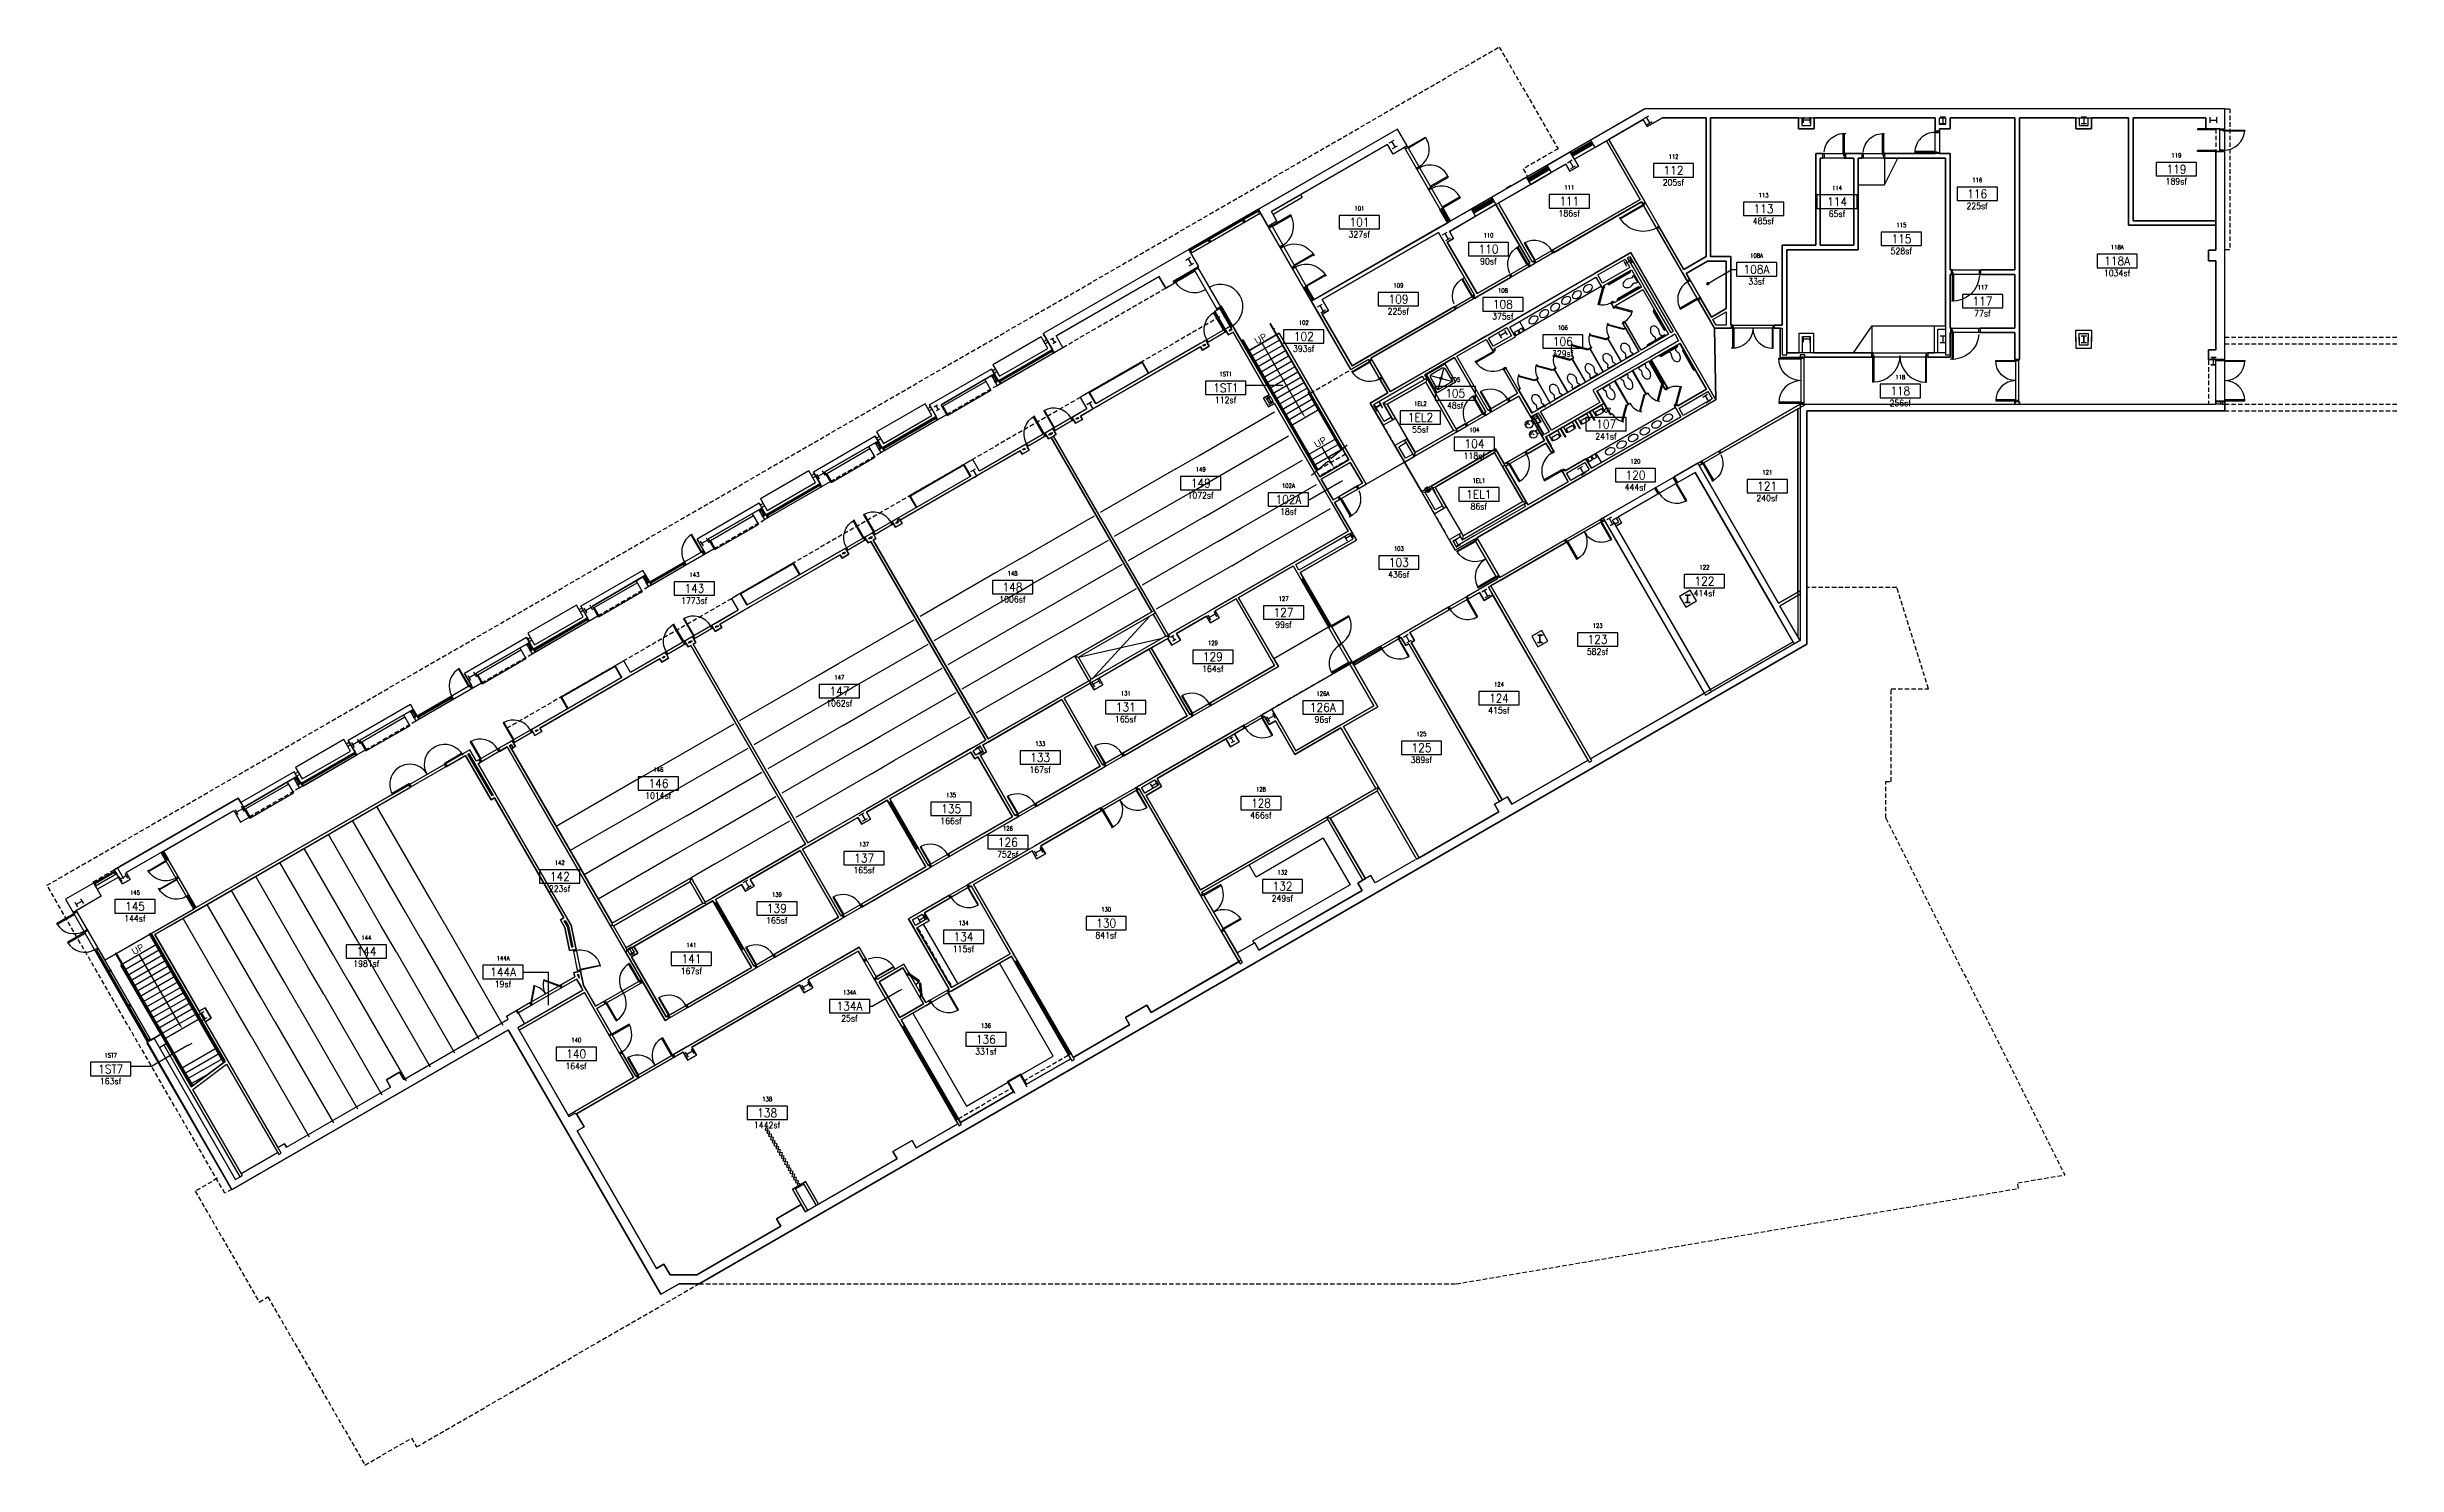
# Model space of a CAD drawing. Header units: inches. Extents: x 597 to 4798, y 649 to 3185.
import ezdxf
from ezdxf.enums import TextEntityAlignment as Align

# ---------------------------------------------------------------- set-up
doc = ezdxf.new("R2010")
doc.units = ezdxf.units.IN
doc.header["$LTSCALE"] = 64
doc.header["$MEASUREMENT"] = 0
doc.linetypes.add('HIDDEN2', pattern=[0.1875, 0.125, -0.0625])
for name, color, linetype in [('A-ANNO-DIMS', 8, 'Continuous'), ('A-DOOR', 8, 'Continuous'), ('A-ELEV-L005', 8, 'Continuous'), ('A-FLOR', 8, 'Continuous'), ('A-FLOR-CASE', 8, 'Continuous'), ('A-FLOR-FIXT', 8, 'Continuous'), ('A-FLOR-HRAL', 8, 'Continuous'), ('A-FLOR-STRS', 8, 'Continuous'), ('A-FLOR-STRS-OVHD', 8, 'HIDDEN2'), ('A-GLAZ', 8, 'Continuous'), ('A-GLAZ-SILL', 8, 'Continuous'), ('A-STRS-HDRL', 8, 'Continuous'), ('A-Wall', 8, 'Continuous'), ('A-WALL-JAMB', 8, 'Continuous'), ('A-WALL-LTLN', 8, 'Continuous'), ('ADA BUTTON', 8, 'Continuous'), ('B-COL', 8, 'Continuous'), ('bldg2', 8, 'HIDDEN2'), ('E-POWER', 8, 'Continuous'), ('fap', 8, 'Continuous'), ('HATCH', 8, 'Continuous'), ('sp-gross', 40, 'Continuous'), ('SP-PLAREA', 200, 'Continuous'), ('SP-RMBX', 7, 'Continuous'), ('SP-RMDR', 2, 'Continuous'), ('SP-RMNO', 6, 'Continuous'), ('SP-ROOM', 4, 'Continuous'), ('threshold', 8, 'Continuous')]:
    doc.layers.add(name, color=color, linetype=linetype)
doc.styles.add('ATTR', font='romans.shx', dxfattribs={"width": 0.8, "height": 0.10401})
doc.styles.add('PRESENTATION', font='', dxfattribs={"height": 0.09375})
doc.styles.add('ROMANS', font='ROMANS.shx', dxfattribs={"width": 0.9})
doc.styles.get("Standard").update_dxf_attribs({"font": '', "height": 0.09375})
doc.styles.get('PRESENTATION').set_extended_font_data('ScalaSans-Caps')
doc.styles.get('Standard').set_extended_font_data('Stylus ITC TT', bold=True)

msp = doc.modelspace()

# ---------------------------------------------------------------- texts
at = {"color": 8, "style": 'PRESENTATION'}
for p in [(2760.4, 2652.8), (2867, 2467.6), (752.9, 1560.9)]:
    msp.add_text('UP', height=12, rotation=30, dxfattribs=at).set_placement(p)
at = {"color": 8, "style": 'ATTR', "text_generation_flag": 4, "width": 0.8, "flags": 9}
msp.add_attdef('ESTCODE', (3516.6, 2655.3), '', height=0.00199, rotation=210, dxfattribs=at)
at = {"color": 8, "text_generation_flag": 4, "width": 1.15658, "flags": 9}
for tag, p, s in [('FU_COLD', (3411.2, 2622.2), '10.0'), ('FU_HOT', (3411.2, 2622.2), '0.0'), ('FU_WASTE', (3411.2, 2622.2), '6.0'), ('FU_TOTAL', (3411.2, 2622.2), '10.0'), ('FIXT_CODE', (3411.2, 2622.2), '1'), ('FU_COLD', (3315.7, 2567), '10.0'), ('FU_HOT', (3315.7, 2567), '0.0'), ('FU_WASTE', (3315.7, 2567), '6.0'), ('FU_TOTAL', (3315.7, 2567), '10.0'), ('FIXT_CODE', (3315.7, 2567), '1'), ('FU_COLD', (3347.5, 2585.4), '10.0'), ('FU_HOT', (3347.5, 2585.4), '0.0'), ('FU_WASTE', (3347.5, 2585.4), '6.0'), ('FU_TOTAL', (3347.5, 2585.4), '10.0'), ('FIXT_CODE', (3347.5, 2585.4), '1'), ('FU_COLD', (3379.4, 2603.8), '10.0'), ('FU_HOT', (3379.4, 2603.8), '0.0'), ('FU_WASTE', (3379.4, 2603.8), '6.0'), ('FU_TOTAL', (3379.4, 2603.8), '10.0'), ('FIXT_CODE', (3379.4, 2603.8), '1'), ('FU_COLD', (3252.1, 2530.3), '10.0'), ('FU_HOT', (3252.1, 2530.3), '0.0'), ('FU_WASTE', (3252.1, 2530.3), '6.0'), ('FU_TOTAL', (3252.1, 2530.3), '10.0'), ('FIXT_CODE', (3252.1, 2530.3), '1'), ('FU_COLD', (3283.9, 2548.7), '10.0'), ('FU_HOT', (3283.9, 2548.7), '0.0'), ('FU_WASTE', (3283.9, 2548.7), '6.0'), ('FU_TOTAL', (3283.9, 2548.7), '10.0'), ('FIXT_CODE', (3283.9, 2548.7), '1')]:
    msp.add_attdef(tag, p, s, height=8.646181979604475e-11, rotation=30, dxfattribs=at)
at = {"color": 8, "flags": 9}
for tag, p, s in [('FU_COLD', (3431.5, 2606.2), '10.0'), ('FU_HOT', (3431.5, 2606.2), '0.0'), ('FU_WASTE', (3431.5, 2606.2), '6.0'), ('FU_TOTAL', (3431.5, 2606.2), '10.0'), ('FIXT_CODE', (3431.5, 2606.2), '1'), ('FU_COLD', (3367.9, 2569.5), '10.0'), ('FU_HOT', (3367.9, 2569.5), '0.0'), ('FU_WASTE', (3367.9, 2569.5), '6.0'), ('FU_TOTAL', (3367.9, 2569.5), '10.0'), ('FIXT_CODE', (3367.9, 2569.5), '1'), ('FU_COLD', (3399.7, 2587.8), '10.0'), ('FU_HOT', (3399.7, 2587.8), '0.0'), ('FU_WASTE', (3399.7, 2587.8), '6.0'), ('FU_TOTAL', (3399.7, 2587.8), '10.0'), ('FIXT_CODE', (3399.7, 2587.8), '1')]:
    msp.add_attdef(tag, p, s, height=0.0000000001, rotation=30, dxfattribs=at)
at = {"color": 8, "style": 'ATTR', "width": 0.8, "flags": 9}
for p in [(4470.5, 2616.5), (3530.5, 2191.4), (3266.5, 2120.3)]:
    msp.add_attdef('ESTCODE', p, '', height=0.00345, dxfattribs=at)
for p in [(3276.3, 2487.7), (3302.3, 2502.7), (3328.3, 2517.7)]:
    msp.add_attdef('ESTCODE', p, '', height=0.00199, rotation=30, dxfattribs=at)

# ---------------------------------------------------------------- blocks, each defined once
blk = doc.blocks.new('FMGRM1')
at = {"layer": 'SP-RMBX', "color": 255}
blk.add_lwpolyline([(-0.375, -0.125), (0.375, -0.125), (0.375, 0.125), (-0.375, 0.125)], close=True, dxfattribs=at)
at = {"style": 'ROMANS', "width": 0.9}
for tag, p in [('RMAREA', (0, -0.284)), ('DATA1', (0, -0.443)), ('DATA2', (0, -0.602)), ('DATA3', (0, -0.762)), ('DATA4', (0, -0.921)), ('DATA5', (0, -1.081))]:
    blk.add_attdef(tag, text='', height=0.117, dxfattribs=at).set_placement(p, align=Align.CENTER)
at = {"layer": 'SP-RMDR', "style": 'ROMANS', "width": 0.9}
blk.add_attdef('RMDOOR', text='', height=0.08, dxfattribs=at).set_placement((0, 0.257), align=Align.MIDDLE)
at = {"layer": 'SP-RMNO', "style": 'ROMANS', "width": 0.9}
blk.add_attdef('RMNUMB', text='', height=0.16, dxfattribs=at).set_placement((0, 0), align=Align.MIDDLE)
blk = doc.blocks.new('ARROWD')
blk.add_line((0, 0), (-1, 0))
at = {"const_width": 0.1875}
blk.add_lwpolyline([(-0.28125, 0, 1), (-0.09375, 0, 1)], format="xyb", close=True, dxfattribs=at)

# ---------------------------------------------------------------- hatches: boundary and pattern name
at = {"layer": 'HATCH'}
h = msp.add_hatch(dxfattribs=at)
h.set_pattern_fill('ANSI32', color=8, scale=6, angle=120, style=0)
h.set_pattern_definition([(165, (2976.7004, 2542.4979), (-0.58234, -2.17333), []), (165, (2976.17, 2543.4164), (-0.58234, -2.17333), [])])
edge = h.paths.add_edge_path()
edge.add_line((2978.9, 2550.7), (2978.4, 2550.4))
edge.add_line((2978.4, 2550.4), (2981, 2545.9))
edge.add_arc((2980.5, 2545.6), 0.6, -60, 30, ccw=False)
edge.add_line((2980.8, 2545.1), (2972.4, 2540.2))
edge.add_arc((2972.1, 2540.8), 0.6, 210, 300, ccw=False)
edge.add_line((2971.6, 2540.5), (2969, 2545))
edge.add_line((2969, 2545), (2968.5, 2544.7))
edge.add_line((2968.5, 2544.7), (2974.5, 2534.3))
edge.add_line((2974.5, 2534.3), (2975, 2534.6))
edge.add_line((2975, 2534.6), (2972.4, 2539.1))
edge.add_arc((2972.9, 2539.4), 0.6, 120, 210, ccw=False)
edge.add_line((2972.6, 2539.9), (2981, 2544.8))
edge.add_arc((2981.3, 2544.2), 0.6, 30, 120, ccw=False)
edge.add_line((2981.8, 2544.5), (2984.4, 2540))
edge.add_line((2984.4, 2540), (2984.9, 2540.3))
edge.add_line((2984.9, 2540.3), (2978.9, 2550.7))

# ---------------------------------------------------------------- linework, layer by layer
at = {"color": 8}
for p, q in [((3387.1, 2689), (3386.7, 2687.6)), ((3416, 2681.3), (3387.1, 2689)), ((3323.4, 2652.3), (3323, 2650.8)), ((3352, 2643.1), (3323, 2650.8)), ((3352.4, 2644.5), (3323.4, 2652.3)), ((3355.2, 2670.6), (3354.8, 2669.2)), ((3383.8, 2661.4), (3354.8, 2669.2)), ((3358.2, 2647.9), (3355, 2646)), ((3384.2, 2662.9), (3355.2, 2670.6)), ((3355.4, 2645.4), (3358.6, 2647.2)), ((3358.6, 2647.2), (3358.2, 2647.9)), ((3358.2, 2647.9), (3358.6, 2647.2)), ((3384.2, 2662.9), (3383.8, 2661.4)), ((3387.5, 2664.8), (3384.2, 2662.9)), ((3384.6, 2662.2), (3384.2, 2662.9)), ((3384.2, 2662.9), (3384.6, 2662.2)), ((3384.6, 2662.2), (3387.8, 2664.1)), ((3415.7, 2679.8), (3386.7, 2687.6)), ((3390.1, 2666.3), (3386.8, 2664.4)), ((3386.8, 2664.4), (3387.2, 2663.7)), ((3387.2, 2663.7), (3390.4, 2665.6)), ((3387.8, 2664.1), (3387.2, 2663.7)), ((3387.8, 2664.1), (3387.2, 2663.7)), ((3387.2, 2663.7), (3411.2, 2622.2)), ((3387.2, 2663.7), (3411.2, 2622.2)), ((3387.8, 2664.1), (3387.5, 2664.8)), ((3411.8, 2622.5), (3387.8, 2664.1)), ((3411.8, 2622.5), (3387.8, 2664.1)), ((3390.4, 2665.6), (3390.1, 2666.3)), ((3390.1, 2666.3), (3390.4, 2665.6)), ((3416, 2681.3), (3415.7, 2679.8)), ((3419.3, 2683.1), (3416, 2681.3)), ((3416.4, 2680.6), (3416, 2681.3)), ((3416, 2681.3), (3416.4, 2680.6)), ((3416.4, 2680.6), (3419.7, 2682.5)), ((3419.7, 2682.5), (3419, 2682.1)), ((3419, 2682.1), (3443, 2640.5)), ((3419.7, 2682.5), (3419.3, 2683.1)), ((3443.7, 2640.9), (3419.7, 2682.5)), ((3516.6, 2655.3), (3516, 2655)), ((3259.8, 2615.5), (3259.4, 2614.1)), ((3288.3, 2606.3), (3259.4, 2614.1)), ((3288.7, 2607.8), (3259.8, 2615.5)), ((3288.7, 2607.8), (3288.3, 2606.3)), ((3292, 2609.6), (3288.7, 2607.8)), ((3289.1, 2607.1), (3288.7, 2607.8)), ((3288.7, 2607.8), (3289.1, 2607.1)), ((3289.1, 2607.1), (3292.4, 2609)), ((3291.6, 2633.9), (3291.2, 2632.4)), ((3320.2, 2624.7), (3291.2, 2632.4)), ((3294.6, 2611.1), (3291.3, 2609.3)), ((3291.3, 2609.3), (3291.7, 2608.6)), ((3320.6, 2626.1), (3291.6, 2633.9)), ((3291.7, 2608.6), (3295, 2610.5)), ((3292.4, 2609), (3291.7, 2608.6)), ((3292.4, 2609), (3291.7, 2608.6)), ((3291.7, 2608.6), (3315.7, 2567)), ((3291.7, 2608.6), (3315.7, 2567)), ((3292.4, 2609), (3292, 2609.6)), ((3316.4, 2567.4), (3292.4, 2609)), ((3316.4, 2567.4), (3292.4, 2609)), ((3295, 2610.5), (3294.6, 2611.1)), ((3294.6, 2611.1), (3295, 2610.5)), ((3320.6, 2626.1), (3320.2, 2624.7)), ((3323.8, 2628), (3320.6, 2626.1)), ((3320.9, 2625.5), (3320.6, 2626.1)), ((3320.6, 2626.1), (3320.9, 2625.5)), ((3320.9, 2625.5), (3324.2, 2627.4)), ((3326.4, 2629.5), (3323.2, 2627.6)), ((3323.2, 2627.6), (3323.5, 2627)), ((3323.5, 2627), (3326.8, 2628.9)), ((3324.2, 2627.4), (3323.5, 2627)), ((3324.2, 2627.4), (3323.5, 2627)), ((3323.5, 2627), (3347.5, 2585.4)), ((3323.5, 2627), (3347.5, 2585.4)), ((3324.2, 2627.4), (3323.8, 2628)), ((3348.2, 2585.8), (3324.2, 2627.4)), ((3348.2, 2585.8), (3324.2, 2627.4)), ((3326.8, 2628.9), (3326.4, 2629.5)), ((3326.4, 2629.5), (3326.8, 2628.9)), ((3352.4, 2644.5), (3352, 2643.1)), ((3355.6, 2646.4), (3352.4, 2644.5)), ((3352.8, 2643.9), (3352.4, 2644.5)), ((3352.4, 2644.5), (3352.8, 2643.9)), ((3352.8, 2643.9), (3356, 2645.7)), ((3355, 2646), (3355.4, 2645.4)), ((3356, 2645.7), (3355.4, 2645.4)), ((3356, 2645.7), (3355.4, 2645.4)), ((3355.4, 2645.4), (3379.4, 2603.8)), ((3355.4, 2645.4), (3379.4, 2603.8)), ((3356, 2645.7), (3355.6, 2646.4)), ((3380, 2604.2), (3356, 2645.7)), ((3380, 2604.2), (3356, 2645.7)), ((3411.2, 2622.2), (3411.8, 2622.5)), ((3411.2, 2622.2), (3411.8, 2622.5)), ((3431.5, 2606.2), (3432.2, 2606.6)), ((3431.5, 2606.2), (3432.2, 2606.6)), ((3455.5, 2564.6), (3431.5, 2606.2)), ((3455.5, 2564.6), (3431.5, 2606.2)), ((3432.2, 2606.6), (3456.2, 2565)), ((3432.2, 2606.6), (3456.2, 2565)), ((3443, 2640.5), (3443.7, 2640.9)), ((3463.4, 2624.6), (3464, 2625)), ((3487.4, 2583), (3463.4, 2624.6)), ((3464, 2625), (3488, 2583.4)), ((3522.7, 2644.7), (3522.3, 2644.4)), ((2986.2, 2548), (3063.7, 2592.7)), ((2993.1, 2546.2), (3061.9, 2585.9)), ((3063.7, 2592.7), (3061.9, 2585.9)), ((3063.7, 2592.7), (3061.9, 2585.9)), ((3061.9, 2585.9), (3111.9, 2499.3)), ((3063.7, 2592.7), (3118.7, 2497.5)), ((3227.9, 2597.1), (3227.5, 2595.7)), ((3256.5, 2587.9), (3227.5, 2595.7)), ((3230.9, 2574.4), (3227.7, 2572.5)), ((3227.7, 2572.5), (3228.1, 2571.9)), ((3256.9, 2589.4), (3227.9, 2597.1)), ((3228.1, 2571.9), (3231.3, 2573.7)), ((3228.7, 2572.2), (3228.1, 2571.9)), ((3228.1, 2571.9), (3252.1, 2530.3)), ((3252.7, 2530.7), (3228.7, 2572.2)), ((3231.3, 2573.7), (3230.9, 2574.4)), ((3230.9, 2574.4), (3231.3, 2573.7)), ((3256.9, 2589.4), (3256.5, 2587.9)), ((3260.2, 2591.3), (3256.9, 2589.4)), ((3257.3, 2588.7), (3256.9, 2589.4)), ((3256.9, 2589.4), (3257.3, 2588.7)), ((3257.3, 2588.7), (3260.5, 2590.6)), ((3262.8, 2592.8), (3259.5, 2590.9)), ((3259.5, 2590.9), (3259.9, 2590.2)), ((3259.9, 2590.2), (3263.1, 2592.1)), ((3260.5, 2590.6), (3259.9, 2590.2)), ((3260.5, 2590.6), (3259.9, 2590.2)), ((3259.9, 2590.2), (3283.9, 2548.7)), ((3259.9, 2590.2), (3283.9, 2548.7)), ((3260.5, 2590.6), (3260.2, 2591.3)), ((3284.5, 2549), (3260.5, 2590.6)), ((3284.5, 2549), (3260.5, 2590.6)), ((3263.1, 2592.1), (3262.8, 2592.8)), ((3262.8, 2592.8), (3263.1, 2592.1)), ((3315.7, 2567), (3316.4, 2567.4)), ((3315.7, 2567), (3316.4, 2567.4)), ((3347.5, 2585.4), (3348.2, 2585.8)), ((3347.5, 2585.4), (3348.2, 2585.8)), ((3367.9, 2569.5), (3368.5, 2569.8)), ((3391.9, 2527.9), (3367.9, 2569.5)), ((3368.5, 2569.8), (3392.5, 2528.3)), ((3379.4, 2603.8), (3380, 2604.2)), ((3379.4, 2603.8), (3380, 2604.2)), ((3399.7, 2587.8), (3400.4, 2588.2)), ((3399.7, 2587.8), (3400.4, 2588.2)), ((3423.7, 2546.3), (3399.7, 2587.8)), ((3423.7, 2546.3), (3399.7, 2587.8)), ((3400.4, 2588.2), (3424.4, 2546.6)), ((3400.4, 2588.2), (3424.4, 2546.6)), ((3451.9, 2562.9), (3444.1, 2533.9)), ((3453.3, 2562.5), (3451.9, 2562.9)), ((3452.9, 2563.1), (3456.2, 2565)), ((3452.9, 2563.1), (3453.3, 2562.5)), ((3453.3, 2562.5), (3452.9, 2563.1)), ((3456.6, 2564.4), (3453.3, 2562.5)), ((3455.5, 2564.6), (3458.8, 2566.5)), ((3456.2, 2565), (3455.5, 2564.6)), ((3456.2, 2565), (3455.5, 2564.6)), ((3455.9, 2564), (3455.5, 2564.6)), ((3459.2, 2565.9), (3455.9, 2564)), ((3456.2, 2565), (3456.6, 2564.4)), ((3458.8, 2566.5), (3459.2, 2565.9)), ((3459.2, 2565.9), (3458.8, 2566.5)), ((3483.7, 2581.2), (3475.9, 2552.3)), ((3485.1, 2580.9), (3477.4, 2551.9)), ((3485.1, 2580.9), (3483.7, 2581.2)), ((3484.8, 2581.5), (3488, 2583.4)), ((3484.8, 2581.5), (3485.1, 2580.9)), ((3485.1, 2580.9), (3484.8, 2581.5)), ((3488.4, 2582.7), (3485.1, 2580.9)), ((3488, 2583.4), (3487.4, 2583)), ((3488, 2583.4), (3488.4, 2582.7)), ((2986.2, 2548), (2993.1, 2546.2)), ((3003.2, 2518.6), (2986.2, 2548)), ((2986.2, 2548), (2993.1, 2546.2)), ((3007.6, 2521.1), (2993.1, 2546.2)), ((3003.2, 2518.6), (3007.6, 2521.1)), ((3252.1, 2530.3), (3252.7, 2530.7)), ((3283.9, 2548.7), (3284.5, 2549)), ((3283.9, 2548.7), (3284.5, 2549)), ((3350, 2529.1), (3334.4, 2520.1)), ((3339.1, 2517), (3350.4, 2523.5)), ((3350, 2529.1), (3355.5, 2519.6)), ((3350.4, 2523.5), (3353.7, 2517.8)), ((3354.3, 2532.7), (3355.1, 2533.2)), ((3363.3, 2517.1), (3354.3, 2532.7)), ((3355.1, 2533.2), (3364.1, 2517.6)), ((3391.9, 2527.9), (3395.1, 2529.8)), ((3392.5, 2528.3), (3391.9, 2527.9)), ((3392.3, 2527.2), (3391.9, 2527.9)), ((3395.5, 2529.1), (3392.3, 2527.2)), ((3395.1, 2529.8), (3395.5, 2529.1)), ((3395.5, 2529.1), (3395.1, 2529.8)), ((3420, 2544.5), (3412.3, 2515.5)), ((3421.5, 2544.1), (3413.7, 2515.1)), ((3421.5, 2544.1), (3420, 2544.5)), ((3421.1, 2544.8), (3424.4, 2546.6)), ((3421.1, 2544.8), (3421.5, 2544.1)), ((3421.5, 2544.1), (3421.1, 2544.8)), ((3424.7, 2546), (3421.5, 2544.1)), ((3423.7, 2546.3), (3427, 2548.1)), ((3424.4, 2546.6), (3423.7, 2546.3)), ((3424.4, 2546.6), (3423.7, 2546.3)), ((3424.1, 2545.6), (3423.7, 2546.3)), ((3427.3, 2547.5), (3424.1, 2545.6)), ((3424.4, 2546.6), (3424.7, 2546)), ((3427, 2548.1), (3427.3, 2547.5)), ((3427.3, 2547.5), (3427, 2548.1)), ((3445.5, 2533.5), (3444.1, 2533.9)), ((3453.3, 2562.5), (3445.5, 2533.5)), ((3477.4, 2551.9), (3475.9, 2552.3)), ((3028.2, 2484.5), (3023.9, 2482)), ((3023.9, 2482), (3041.3, 2452.7)), ((3028.2, 2484.5), (3043, 2459.6)), ((3118.7, 2497.5), (3041.3, 2452.7)), ((3111.9, 2499.3), (3043, 2459.6)), ((3118.7, 2497.5), (3111.9, 2499.3)), ((3118.7, 2497.5), (3111.9, 2499.3)), ((3276.3, 2487.7), (3277.2, 2488.2)), ((3285.3, 2472.1), (3276.3, 2487.7)), ((3277.2, 2488.2), (3286.2, 2472.6)), ((3298.1, 2499.1), (3282.5, 2490.1)), ((3282.5, 2490.1), (3288, 2480.6)), ((3287.1, 2487), (3298.4, 2493.5)), ((3290.5, 2481.3), (3287.1, 2487)), ((3298.1, 2499.1), (3303.6, 2489.6)), ((3298.4, 2493.5), (3301.7, 2487.8)), ((3302.3, 2502.7), (3303.2, 2503.2)), ((3302.3, 2502.7), (3303.2, 2503.2)), ((3311.3, 2487.1), (3302.3, 2502.7)), ((3311.3, 2487.1), (3302.3, 2502.7)), ((3303.2, 2503.2), (3312.2, 2487.6)), ((3303.2, 2503.2), (3312.2, 2487.6)), ((3324, 2514.1), (3308.4, 2505.1)), ((3308.4, 2505.1), (3313.9, 2495.6)), ((3312.2, 2487.6), (3311.3, 2487.1)), ((3312.2, 2487.6), (3311.3, 2487.1)), ((3313.1, 2502), (3324.4, 2508.5)), ((3316.4, 2496.3), (3313.1, 2502)), ((3324, 2514.1), (3329.5, 2504.6)), ((3324.4, 2508.5), (3327.7, 2502.8)), ((3328.3, 2517.7), (3329.2, 2518.2)), ((3328.3, 2517.7), (3329.2, 2518.2)), ((3337.3, 2502.1), (3328.3, 2517.7)), ((3337.3, 2502.1), (3328.3, 2517.7)), ((3329.2, 2518.2), (3338.2, 2502.6)), ((3329.2, 2518.2), (3338.2, 2502.6)), ((3334.4, 2520.1), (3339.9, 2510.6)), ((3338.2, 2502.6), (3337.3, 2502.1)), ((3338.2, 2502.6), (3337.3, 2502.1)), ((3342.4, 2511.3), (3339.1, 2517)), ((3364.1, 2517.6), (3363.3, 2517.1)), ((3413.7, 2515.1), (3412.3, 2515.5)), ((3043, 2459.6), (3041.3, 2452.7)), ((3041.3, 2452.7), (3043, 2459.6)), ((3071.7, 2399.9), (3186.9, 2466.4)), ((3078.6, 2398.1), (3185.1, 2459.6)), ((3186.5, 2464.7), (3185.1, 2459.6)), ((3185.5, 2461.3), (3185.1, 2459.6)), ((3185.1, 2459.6), (3199.3, 2434.9)), ((3186.9, 2466.4), (3185.5, 2461.3)), ((3186.9, 2466.4), (3186.5, 2464.7)), ((3186.9, 2466.4), (3202.4, 2439.6)), ((3202.6, 2436.8), (3199.3, 2434.9)), ((3202.6, 2436.8), (3199.3, 2434.9)), ((3202.4, 2439.6), (3202.6, 2436.8)), ((3204.9, 2435.2), (3202.6, 2436.8)), ((3286.2, 2472.6), (3285.3, 2472.1)), ((3071.7, 2399.9), (3075, 2397.5)), ((3074.2, 2395.6), (3075, 2397.5)), ((3094.5, 2360.5), (3074.2, 2395.6)), ((3075, 2397.5), (3078.6, 2398.1)), ((3075, 2397.5), (3078.6, 2398.1)), ((3098.8, 2363), (3078.6, 2398.1)), ((3199.3, 2434.9), (3235.6, 2372.1)), ((3204.9, 2435.2), (3242.4, 2370.3)), ((3094.5, 2360.5), (3095.9, 2361.3)), ((3095.9, 2361.3), (3098.8, 2363)), ((3127.2, 2303.8), (3242.4, 2370.3)), ((3129.1, 2310.6), (3235.6, 2372.1)), ((3235.6, 2372.1), (3242.4, 2370.3)), ((3240.7, 2370.7), (3235.6, 2372.1)), ((3242.4, 2370.3), (3240.7, 2370.7)), ((3125.8, 2316.2), (3121.5, 2313.7)), ((3121.5, 2313.7), (3127.2, 2303.8)), ((3125.8, 2316.2), (3129.1, 2310.6)), ((3129.1, 2310.6), (3127.2, 2303.8)), ((3129.1, 2310.6), (3127.2, 2303.8)), ((2434.6, 2095.5), (2576.6, 2177.5)), ((2441.4, 2093.7), (2579.1, 2173.2)), ((2574.8, 2170.7), (2579.1, 2173.2)), ((2597.5, 2131.3), (2574.8, 2170.7)), ((2576.6, 2177.5), (2579.1, 2173.2)), ((2601.8, 2133.8), (2579.1, 2173.2)), ((2600.9, 2127.5), (2462.3, 2047.5)), ((2597.5, 2131.3), (2464.1, 2054.3)), ((2597.5, 2131.3), (2603.2, 2131.5)), ((2600.2, 2131.4), (2597.5, 2131.3)), ((2604.6, 2131.6), (2600.2, 2131.4)), ((2600.9, 2127.5), (2604.6, 2131.6)), ((2601.8, 2133.8), (2604.6, 2131.6)), ((2604.6, 2131.6), (2603.2, 2131.5)), ((2434.6, 2095.5), (2441.4, 2093.7)), ((2459.8, 2051.8), (2434.6, 2095.5)), ((2434.6, 2095.5), (2436.8, 2094.9)), ((2436.8, 2094.9), (2441.4, 2093.7)), ((2464.1, 2054.3), (2441.4, 2093.7)), ((2459.8, 2051.8), (2461.9, 2051.6)), ((2461.9, 2051.6), (2464.1, 2054.3)), ((2461.9, 2051.6), (2464.1, 2054.3)), ((2462.1, 2049.3), (2461.9, 2051.6)), ((2462.3, 2047.5), (2462.1, 2049.3)), ((2884.6, 1808), (2977.3, 1861.5)), ((2891.4, 1806.2), (2975.4, 1854.7)), ((2977.3, 1861.5), (2975.4, 1854.7)), ((2977.3, 1861.5), (2975.4, 1854.7)), ((2975.4, 1854.7), (3045.8, 1732.8)), ((2977.3, 1861.5), (3050.1, 1735.3)), ((2891.4, 1806.2), (2884.6, 1808)), ((2884.6, 1808), (2949.8, 1695)), ((2884.6, 1808), (2891.4, 1806.2)), ((2891.4, 1806.2), (2954.2, 1697.5)), ((3050.1, 1735.3), (3045.8, 1732.8)), ((1607.5, 1618), (1748.7, 1699.5)), ((1610, 1613.7), (1746.8, 1692.7)), ((1746.8, 1692.7), (1748.1, 1697.2)), ((1747.7, 1696.1), (1746.8, 1692.7)), ((1769.6, 1653.3), (1746.8, 1692.7)), ((1748.7, 1699.5), (1747.7, 1696.1)), ((1748.1, 1697.2), (1748.7, 1699.5)), ((1773.9, 1655.8), (1748.7, 1699.5)), ((2954.2, 1697.5), (2949.8, 1695)), ((1769.6, 1653.3), (1632.7, 1574.3)), ((1776.4, 1651.5), (1635.2, 1570)), ((1769.6, 1653.3), (1773.1, 1653.9)), ((1773.1, 1653.9), (1769.6, 1653.3)), ((1773.1, 1653.9), (1773.9, 1655.8)), ((1775.8, 1651.9), (1773.1, 1653.9)), ((1776.4, 1651.5), (1775.8, 1651.9)), ((1604.4, 1613.3), (1607.7, 1615.2)), ((1632.4, 1564.9), (1604.4, 1613.3)), ((1604.4, 1613.3), (1604.4, 1613.3)), ((1604.4, 1613.3), (1604.4, 1613.3)), ((1607.5, 1618), (1607.7, 1615.2)), ((1607.7, 1615.2), (1610, 1613.7)), ((1607.7, 1615.2), (1607.7, 1615.2)), ((1607.7, 1615.2), (1610, 1613.7)), ((1632.7, 1574.3), (1610, 1613.7)), ((1632.4, 1564.9), (1633.8, 1569.9)), ((1632.4, 1564.9), (1632.4, 1564.9)), ((1632.4, 1564.9), (1632.4, 1564.9)), ((1633, 1573), (1632.7, 1574.3)), ((1633.8, 1569.9), (1632.7, 1574.3)), ((1633.8, 1569.9), (1633, 1573)), ((1635.2, 1570), (1633.8, 1569.9)), ((1633.8, 1569.9), (1633.8, 1569.9))]:
    msp.add_line(p, q, dxfattribs=at)
at = {"color": 8, "linetype": 'Continuous'}
for p, q in [((4466.4, 2630.3), (4474.5, 2630.3)), ((4466.4, 2630.3), (4466.4, 2629.7)), ((4466.4, 2629.7), (4469.4, 2629.7)), ((4466.4, 2617.1), (4469.4, 2617.1)), ((4466.4, 2616.5), (4466.4, 2617.1)), ((4466.4, 2616.5), (4474.5, 2616.5)), ((4470.3, 2617.9), (4470.3, 2628.8)), ((4470.6, 2617.9), (4470.6, 2628.8)), ((4471.5, 2629.7), (4474.5, 2629.7)), ((4471.5, 2617.1), (4474.5, 2617.1)), ((4474.5, 2630.3), (4474.5, 2629.7)), ((4474.5, 2616.5), (4474.5, 2617.1)), ((3526.4, 2205.2), (3534.5, 2205.2)), ((3526.4, 2205.2), (3526.4, 2204.6)), ((3526.4, 2204.6), (3529.4, 2204.6)), ((3526.4, 2192), (3529.4, 2192)), ((3526.4, 2191.4), (3526.4, 2192)), ((3526.4, 2191.4), (3534.5, 2191.4)), ((3530.3, 2192.9), (3530.3, 2203.8)), ((3530.6, 2192.9), (3530.6, 2203.8)), ((3531.5, 2204.6), (3534.5, 2204.6)), ((3531.5, 2192), (3534.5, 2192)), ((3534.5, 2205.2), (3534.5, 2204.6)), ((3534.5, 2191.4), (3534.5, 2192)), ((3262.4, 2134.1), (3270.5, 2134.1)), ((3262.4, 2134.1), (3262.4, 2133.5)), ((3262.4, 2133.5), (3265.4, 2133.5)), ((3262.4, 2120.9), (3265.4, 2120.9)), ((3262.4, 2120.3), (3262.4, 2120.9)), ((3262.4, 2120.3), (3270.5, 2120.3)), ((3266.3, 2121.8), (3266.3, 2132.7)), ((3266.6, 2121.8), (3266.6, 2132.7)), ((3267.5, 2133.5), (3270.5, 2133.5)), ((3267.5, 2120.9), (3270.5, 2120.9)), ((3270.5, 2134.1), (3270.5, 2133.5)), ((3270.5, 2120.3), (3270.5, 2120.9))]:
    msp.add_line(p, q, dxfattribs=at)
at = {"color": 8}
for points in [[(3390.1, 2666.3), (3388.6, 2669.2), (3387.4, 2672.3), (3386.6, 2675.4), (3386.1, 2678.7), (3386, 2682), (3386.3, 2685.3), (3386.9, 2688.5), (3387.9, 2691.6)], [(3326.4, 2629.5), (3324.9, 2632.4), (3323.8, 2635.5), (3323, 2638.7), (3322.5, 2641.9), (3322.4, 2645.2), (3322.7, 2648.5), (3323.3, 2651.7), (3324.2, 2654.9)], [(3358.2, 2647.9), (3356.7, 2650.8), (3355.6, 2653.9), (3354.8, 2657.1), (3354.3, 2660.3), (3354.2, 2663.6), (3354.5, 2666.9), (3355.1, 2670.1), (3356.1, 2673.2)], [(3262.8, 2592.8), (3261.3, 2595.7), (3260.1, 2598.8), (3259.3, 2601.9), (3258.8, 2605.2), (3258.7, 2608.5), (3259, 2611.8), (3259.6, 2615), (3260.6, 2618.1)], [(3294.6, 2611.1), (3293.1, 2614.1), (3291.9, 2617.1), (3291.1, 2620.3), (3290.7, 2623.6), (3290.6, 2626.9), (3290.8, 2630.1), (3291.4, 2633.4), (3292.4, 2636.5)], [(3230.9, 2574.4), (3229.4, 2577.3), (3228.3, 2580.4), (3227.5, 2583.6), (3227, 2586.8), (3226.9, 2590.1), (3227.2, 2593.4), (3227.8, 2596.6), (3228.8, 2599.7)]]:
    msp.add_lwpolyline(points, dxfattribs=at)
for points in [[(3420.9, 2628.9), (3419.6, 2631.1), (3419.8, 2634.7), (3419, 2636.1), (3414.8, 2639.7, -0.08237), (3412.7, 2642.3, -0.08237), (3411.4, 2645.5, -0.073528), (3411, 2649.4, -0.084425), (3411.9, 2653, -0.117036), (3413.9, 2654.9, -0.117036), (3416.5, 2655.7, -0.084425), (3420.2, 2654.7, -0.074791), (3423.6, 2652.2, -0.09898), (3425.5, 2649.7, -0.08237), (3426.7, 2646.5), (3427.7, 2641.2), (3428.5, 2639.8), (3431.7, 2638.1), (3433, 2635.9)], [(3357.2, 2592.2), (3356, 2594.3), (3356.1, 2598), (3355.3, 2599.4), (3351.2, 2602.9, -0.08237), (3349, 2605.6, -0.08237), (3347.8, 2608.8, -0.073528), (3347.3, 2612.6, -0.084425), (3348.3, 2616.3, -0.117036), (3350.3, 2618.2, -0.117036), (3352.9, 2619, -0.084425), (3356.5, 2617.9, -0.074791), (3359.9, 2615.5, -0.09898), (3361.8, 2613, -0.08237), (3363, 2609.7), (3364, 2604.4), (3364.8, 2603), (3368.1, 2601.3), (3369.3, 2599.2)], [(3389, 2610.5), (3387.8, 2612.7), (3387.9, 2616.4), (3387.1, 2617.7), (3383, 2621.3, -0.08237), (3380.8, 2623.9, -0.08237), (3379.6, 2627.2, -0.073528), (3379.2, 2631, -0.084425), (3380.1, 2634.7, -0.117036), (3382.1, 2636.5, -0.117036), (3384.7, 2637.3, -0.084425), (3388.4, 2636.3, -0.074791), (3391.7, 2633.8, -0.09898), (3393.7, 2631.3, -0.08237), (3394.9, 2628.1), (3395.9, 2622.8), (3396.7, 2621.4), (3399.9, 2619.7), (3401.2, 2617.5)], [(3442.2, 2611.2), (3443.5, 2609), (3446.7, 2607.3), (3447.5, 2606), (3448.5, 2600.6, 0.08237), (3449.7, 2597.4, 0.08237), (3451.9, 2594.7, 0.073528), (3455, 2592.4, 0.084425), (3458.6, 2591.4, 0.117036), (3461.3, 2592.2, 0.117036), (3463.3, 2594.1, 0.084425), (3464.2, 2597.7, 0.074791), (3463.7, 2601.9, 0.09898), (3462.5, 2604.8, 0.08237), (3460.4, 2607.5), (3456.2, 2611), (3455.4, 2612.4), (3455.6, 2616), (3454.3, 2618.2)], [(3261.7, 2537), (3260.5, 2539.2), (3260.6, 2542.9), (3259.8, 2544.2), (3255.7, 2547.8, -0.08237), (3253.5, 2550.4, -0.08237), (3252.3, 2553.7, -0.073528), (3251.9, 2557.5, -0.084425), (3252.8, 2561.2, -0.117036), (3254.8, 2563, -0.117036), (3257.4, 2563.8, -0.084425), (3261.1, 2562.8, -0.074791), (3264.4, 2560.3, -0.09898), (3266.3, 2557.8, -0.08237), (3267.6, 2554.6), (3268.6, 2549.3), (3269.4, 2547.9), (3272.6, 2546.2), (3273.9, 2544)], [(3293.6, 2555.4), (3292.3, 2557.6), (3292.5, 2561.2), (3291.7, 2562.6), (3287.5, 2566.2, -0.08237), (3285.3, 2568.8, -0.08237), (3284.1, 2572, -0.073528), (3283.7, 2575.9, -0.084425), (3284.6, 2579.5, -0.117036), (3286.6, 2581.4, -0.117036), (3289.2, 2582.2, -0.084425), (3292.9, 2581.2, -0.074791), (3296.3, 2578.7, -0.09898), (3298.2, 2576.2, -0.08237), (3299.4, 2573), (3300.4, 2567.7), (3301.2, 2566.3), (3304.4, 2564.6), (3305.7, 2562.4)], [(3325.4, 2573.8), (3324.1, 2575.9), (3324.3, 2579.6), (3323.5, 2581), (3319.4, 2584.5, -0.08237), (3317.2, 2587.2, -0.08237), (3316, 2590.4, -0.073528), (3315.5, 2594.2, -0.084425), (3316.5, 2597.9, -0.117036), (3318.4, 2599.8, -0.117036), (3321.1, 2600.6, -0.084425), (3324.7, 2599.6, -0.074791), (3328.1, 2597.1, -0.09898), (3330, 2594.6, -0.08237), (3331.2, 2591.4), (3332.2, 2586), (3333, 2584.6), (3336.3, 2582.9), (3337.5, 2580.8)], [(3378.6, 2574.5), (3379.8, 2572.3), (3383, 2570.6), (3383.8, 2569.2), (3384.9, 2563.9, 0.08237), (3386.1, 2560.6, 0.08237), (3388.3, 2558, 0.073528), (3391.4, 2555.7, 0.084425), (3395, 2554.7, 0.117036), (3397.6, 2555.4, 0.117036), (3399.6, 2557.3, 0.084425), (3400.5, 2561, 0.074791), (3400.1, 2565.1, 0.09898), (3398.9, 2568.1, 0.08237), (3396.7, 2570.7), (3392.6, 2574.3), (3391.8, 2575.6), (3391.9, 2579.3), (3390.7, 2581.5)], [(3410.4, 2592.8), (3411.6, 2590.7), (3414.9, 2589), (3415.7, 2587.6), (3416.7, 2582.2, 0.08237), (3417.9, 2579, 0.08237), (3420.1, 2576.4, 0.073528), (3423.2, 2574.1, 0.084425), (3426.8, 2573, 0.117036), (3429.4, 2573.8, 0.117036), (3431.4, 2575.7, 0.084425), (3432.4, 2579.4, 0.074791), (3431.9, 2583.5, 0.09898), (3430.7, 2586.4, 0.08237), (3428.5, 2589.1), (3424.4, 2592.6), (3423.6, 2594), (3423.8, 2597.7), (3422.5, 2599.8)]]:
    msp.add_lwpolyline(points, format="xyb", close=True, dxfattribs=at)
at = {"color": 8, "flags": 128}
for points in [[(3459.2, 2565.9), (3461, 2563.1), (3463, 2560.6), (3465.4, 2558.3), (3468, 2556.3), (3470.8, 2554.5), (3473.7, 2553.1), (3476.8, 2552), (3480, 2551.3)], [(3395.5, 2529.1), (3397.3, 2526.4), (3399.4, 2523.8), (3401.7, 2521.5), (3404.3, 2519.5), (3407.1, 2517.8), (3410.1, 2516.4), (3413.2, 2515.3), (3416.4, 2514.5)], [(3427.3, 2547.5), (3429.1, 2544.7), (3431.2, 2542.2), (3433.6, 2539.9), (3436.1, 2537.9), (3438.9, 2536.1), (3441.9, 2534.7), (3445, 2533.7), (3448.2, 2532.9)]]:
    msp.add_lwpolyline(points, dxfattribs=at)
at = {"color": 8, "linetype": 'ByBlock'}
msp.add_lwpolyline([(2978.9, 2550.7), (2978.4, 2550.4), (2981, 2545.9, -0.414214), (2980.8, 2545.1), (2972.4, 2540.2, -0.414214), (2971.6, 2540.5), (2969, 2545), (2968.5, 2544.7), (2974.5, 2534.3), (2975, 2534.6), (2972.4, 2539.1, -0.414214), (2972.6, 2539.9), (2981, 2544.8, -0.414214), (2981.8, 2544.5), (2984.4, 2540), (2984.9, 2540.3)], format="xyb", close=True, dxfattribs=at)
at = {"color": 8}
for points in [[(3485.2, 3058.4, 0), (3563.4, 3058.4, 0)], [(3563.4, 3058.4, 0), (3563.4, 2810.2, 0)], [(3571.4, 3058.4, 0), (3972.5, 3058.4, 0)], [(3571.4, 2810.3, 0), (3571.4, 3058.4, 0)], [(3810.2, 2994.4, 0), (3808.4, 2994.4, 0), (3808.4, 3030.4, 0), (3810.2, 3030.4, 0), (3810.2, 2994.4, 0)], [(3880.2, 2994.4, 0), (3878.5, 2994.4, 0), (3878.5, 3030.4, 0), (3880.2, 3030.4, 0), (3880.2, 2994.4, 0)], [(3972.5, 3058.4, 0), (3972.5, 3042.4, 0)], [(3972.5, 3042.4, 0), (3972.5, 3034.4, 0)], [(3980.5, 3032.4, 0), (3980.5, 3034.4, 0), (3972.5, 3034.4, 0), (3972.5, 3032.4, 0), (3980.5, 3032.4, 0)], [(3972.5, 3034.4, 0), (3980.5, 3034.4, 0)], [(3976.2, 3032.4, 0), (3976.2, 3031.7, 0), (3974.2, 3031.7, 0), (3974.2, 3032.4, 0), (3976.2, 3032.4, 0)], [(3980.5, 3058.4, 0), (3991.5, 3058.4, 0)], [(3980.5, 3046.4, 0), (3980.5, 3058.4, 0)], [(3991.5, 3046.4, 0), (3980.5, 3046.4, 0)], [(3980.5, 3034.4, 0), (3980.5, 3038.4, 0)], [(3980.5, 3038.4, 0), (3999.5, 3038.4, 0)], [(3991.5, 3058.4, 0), (3991.5, 3046.4, 0)], [(3999.5, 3058.4, 0), (4115.5, 3058.4, 0)], [(3999.5, 3038.4, 0), (3999.5, 3058.4, 0)], [(4115.5, 3058.4, 0), (4115.5, 2786.4, 0)], [(4123.5, 3058.4, 0), (4318.5, 3058.4, 0)], [(4123.5, 2782.4, 0), (4123.5, 3058.4, 0)], [(4318.5, 3058.4, 0), (4318.5, 2866.4, 0)], [(4326.5, 2874.4, 0), (4326.5, 3058.4, 0)], [(4326.5, 3058.4, 0), (4456.5, 3058.4, 0)], [(3389.3, 3019.8, 0), (3385, 3017.3, 0)], [(3385, 3017.3, 0), (3445.5, 2912.5, 0)], [(3451.1, 2912.8, 0), (3389.3, 3019.8, 0)], [(3759.4, 2994.4, 0), (3759.4, 2830.4, 0)], [(3772.2, 2994.4, 0), (3759.4, 2994.4, 0)], [(3767.4, 2830.4, 0), (3767.4, 2986.4, 0)], [(3767.4, 2986.4, 0), (3772.2, 2986.4, 0)], [(3772.2, 2986.4, 0), (3772.2, 2994.4, 0)], [(3774.2, 2986.4, 0), (3772.2, 2986.4, 0), (3772.2, 2994.4, 0), (3774.2, 2994.4, 0), (3774.2, 2986.4, 0)], [(3774.2, 2990.6, 0), (3774.8, 2990.6, 0), (3774.8, 2992.6, 0), (3774.2, 2992.6, 0), (3774.2, 2990.6, 0)], [(3810.2, 2990.6, 0), (3809.6, 2990.6, 0), (3809.6, 2992.6, 0), (3810.2, 2992.6, 0), (3810.2, 2990.6, 0)], [(3810.2, 2986.4, 0), (3812.2, 2986.4, 0), (3812.2, 2994.4, 0), (3810.2, 2994.4, 0), (3810.2, 2986.4, 0)], [(3812.2, 2994.4, 0), (3812.2, 2986.4, 0)], [(3831.4, 2994.4, 0), (3812.2, 2994.4, 0)], [(3812.2, 2986.4, 0), (3827.4, 2986.4, 0)], [(3827.4, 2986.4, 0), (3827.4, 2830.4, 0)], [(3842.2, 2994.4, 0), (3831.4, 2994.4, 0)], [(3835.4, 2822.4, 0), (3835.4, 2986.4, 0)], [(3835.4, 2986.4, 0), (3842.2, 2986.4, 0)], [(3842.2, 2986.4, 0), (3842.2, 2994.4, 0)], [(3844.2, 2986.4, 0), (3842.2, 2986.4, 0), (3842.2, 2994.4, 0), (3844.2, 2994.4, 0), (3844.2, 2986.4, 0)], [(3844.2, 2990.6, 0), (3844.9, 2990.6, 0), (3844.9, 2992.6, 0), (3844.2, 2992.6, 0), (3844.2, 2990.6, 0)], [(3880.2, 2990.6, 0), (3879.6, 2990.6, 0), (3879.6, 2992.6, 0), (3880.2, 2992.6, 0), (3880.2, 2990.6, 0)], [(3880.2, 2986.4, 0), (3882.2, 2986.4, 0), (3882.2, 2994.4, 0), (3880.2, 2994.4, 0), (3880.2, 2986.4, 0)], [(3882.2, 2994.4, 0), (3882.2, 2986.4, 0)], [(3972.5, 2994.4, 0), (3882.2, 2994.4, 0)], [(3882.2, 2986.4, 0), (3976.5, 2986.4, 0)], [(3972.5, 2996.4, 0), (3972.5, 2998.1, 0), (3936.5, 2998.1, 0), (3936.5, 2996.3, 0), (3972.5, 2996.4, 0)], [(3980.5, 2996.4, 0), (3980.5, 2994.4, 0), (3972.5, 2994.4, 0), (3972.5, 2996.4, 0), (3980.5, 2996.4, 0)], [(3976.2, 2996.4, 0), (3976.2, 2997, 0), (3974.2, 2997, 0), (3974.2, 2996.4, 0), (3976.2, 2996.4, 0)], [(3976.5, 2986.4, 0), (3991.5, 2986.4, 0)], [(3999.5, 2994.4, 0), (3980.5, 2994.4, 0)], [(3991.5, 2986.4, 0), (3991.5, 2782.4, 0)], [(3999.5, 2786.4, 0), (3999.5, 2994.4, 0)], [(3191.9, 2905.8, 0), (3187.6, 2903.3, 0)], [(3187.6, 2903.3, 0), (3248.1, 2798.5, 0)], [(3252.4, 2801, 0), (3191.9, 2905.8, 0)], [(3445.5, 2912.5, 0), (3289.1, 2822.2, 0)], [(3291.6, 2817.8, 0), (3448, 2908.1, 0)], [(3450.9, 2903.2, 0), (3451.7, 2901.7, 0), (3410.2, 2877.7, 0), (3409.3, 2879.2, 0), (3450.9, 2903.2, 0)], [(3448, 2908.1, 0), (3449.9, 2904.9, 0)], [(3455.2, 2905.7, 0), (3454.2, 2907.4, 0), (3449.9, 2904.9, 0), (3450.9, 2903.2, 0), (3455.2, 2905.7, 0)], [(3449.9, 2904.9, 0), (3454.2, 2907.4, 0)], [(3454.2, 2907.4, 0), (3451.1, 2912.8, 0)], [(3454.1, 2905.1, 0), (3454.4, 2904.5, 0), (3452.7, 2903.5, 0), (3452.4, 2904.1, 0), (3454.1, 2905.1, 0)], [(2784.7, 2867, 0), (2780.4, 2864.5, 0)], [(2780.4, 2864.5, 0), (2780.7, 2864.1, 0)], [(2781.7, 2862.3, 0), (2780.7, 2864.1, 0), (2785, 2866.6, 0), (2786, 2864.8, 0), (2781.7, 2862.3, 0)], [(2780.7, 2864.1, 0), (2785, 2866.6, 0)], [(2782.7, 2862.9, 0), (2783.1, 2862.4, 0), (2784.8, 2863.4, 0), (2784.5, 2863.9, 0), (2782.7, 2862.9, 0)], [(2785, 2866.6, 0), (2784.7, 2867, 0)], [(2786, 2864.8, 0), (2786.9, 2863.3, 0), (2821.5, 2883.3, 0), (2820.6, 2884.8, 0), (2786, 2864.8, 0)], [(3089.1, 2863.8, 0), (2862.2, 2732.8, 0)], [(3143.7, 2895.3, 0), (3089.1, 2863.8, 0)], [(3104.4, 2855.3, 0), (3151.2, 2882.3, 0)], [(3151.2, 2882.3, 0), (3143.7, 2895.3, 0)], [(3479.2, 2864.1, 0), (3480.2, 2862.4, 0), (3475.9, 2859.9, 0), (3474.9, 2861.6, 0), (3479.2, 2864.1, 0)], [(3480.2, 2862.4, 0), (3475.9, 2859.9, 0)], [(3475.9, 2859.9, 0), (3521.3, 2781.2, 0)], [(3478.1, 2863.5, 0), (3477.8, 2864, 0), (3476.1, 2863, 0), (3476.4, 2862.5, 0), (3478.1, 2863.5, 0)], [(3523.6, 2787.2, 0), (3480.2, 2862.4, 0)], [(4318.5, 2866.4, 0), (4474.5, 2866.4, 0)], [(4474.5, 2874.4, 0), (4326.5, 2874.4, 0)], [(4474.5, 2866.4, 0), (4474.5, 2874.4, 0)], [(2801.7, 2827.7, 0), (2802.7, 2826, 0), (2807, 2828.5, 0), (2806, 2830.2, 0), (2801.7, 2827.7, 0)], [(2802.9, 2825.5, 0), (2801.9, 2827.3, 0), (2806.2, 2829.8, 0), (2807.2, 2828, 0), (2802.9, 2825.5, 0)], [(2802.7, 2828.3, 0), (2802.4, 2828.8, 0), (2804.2, 2829.8, 0), (2804.5, 2829.3, 0), (2802.7, 2828.3, 0)], [(2804, 2826.1, 0), (2804.3, 2825.6, 0), (2806, 2826.6, 0), (2805.7, 2827.1, 0), (2804, 2826.1, 0)], [(2827.2, 2793.4, 0), (2826.4, 2794.9, 0), (2861, 2814.9, 0), (2861.9, 2813.4, 0), (2827.2, 2793.4, 0)], [(2877, 2733.2, 0), (3084.8, 2853.2, 0)], [(3084.8, 2853.2, 0), (3096.1, 2833.7, 0)], [(3096.1, 2833.7, 0), (3149.3, 2741.5, 0)], [(3100.4, 2836.2, 0), (3111.7, 2842.7, 0)], [(3153.7, 2744, 0), (3100.4, 2836.2, 0)], [(3111.7, 2842.7, 0), (3104.4, 2855.3, 0)], [(3244.6, 2796.5, 0), (3243.1, 2795.6, 0), (3225.1, 2826.8, 0), (3226.6, 2827.7, 0), (3244.6, 2796.5, 0)], [(3256.2, 2803.2, 0), (3257.7, 2804.1, 0), (3239.7, 2835.2, 0), (3238.2, 2834.4, 0), (3256.2, 2803.2, 0)], [(3289.9, 2816.8, 0), (3291.6, 2817.8, 0), (3289.1, 2822.2, 0), (3287.4, 2821.2, 0), (3289.9, 2816.8, 0)], [(3289.3, 2817.9, 0), (3288.7, 2817.6, 0), (3287.7, 2819.3, 0), (3288.3, 2819.7, 0), (3289.3, 2817.9, 0)], [(3289.1, 2822.2, 0), (3291.6, 2817.8, 0)], [(3428.8, 2817.4, 0), (3418.3, 2811.3, 0)], [(3510.2, 2676.4, 0), (3428.8, 2817.4, 0)], [(3759.4, 2830.4, 0), (3699.4, 2830.4, 0)], [(3699.4, 2830.4, 0), (3699.4, 2687.3, 0)], [(3707.4, 2822.4, 0), (3763.4, 2822.4, 0)], [(3707.4, 2684.8, 0), (3707.4, 2822.4, 0)], [(3763.4, 2822.4, 0), (3835.4, 2822.4, 0)], [(3827.4, 2830.4, 0), (3767.4, 2830.4, 0)], [(2822.9, 2790.9, 0), (2823.9, 2789.1, 0), (2828.2, 2791.6, 0), (2827.2, 2793.4, 0), (2822.9, 2790.9, 0)], [(2824.2, 2788.7, 0), (2823.2, 2790.4, 0), (2827.5, 2792.9, 0), (2828.5, 2791.2, 0), (2824.2, 2788.7, 0)], [(2824, 2791.5, 0), (2823.7, 2792, 0), (2825.4, 2793, 0), (2825.7, 2792.5, 0), (2824, 2791.5, 0)], [(2825.2, 2789.3, 0), (2825.6, 2788.8, 0), (2827.3, 2789.8, 0), (2827, 2790.3, 0), (2825.2, 2789.3, 0)], [(2848.5, 2756.6, 0), (2847.6, 2758.1, 0), (2882.3, 2778.1, 0), (2883.1, 2776.6, 0), (2848.5, 2756.6, 0)], [(3211.7, 2777.5, 0), (3153.7, 2744, 0)], [(3154, 2738.4, 0), (3214.2, 2773.1, 0)], [(3365.1, 2780.6, 0), (3208.9, 2690.4, 0)], [(3215.9, 2774.1, 0), (3214.2, 2773.1, 0), (3211.7, 2777.5, 0), (3213.4, 2778.5, 0), (3215.9, 2774.1, 0)], [(3214.2, 2773.1, 0), (3211.7, 2777.5, 0)], [(3212.4, 2684.3, 0), (3366.4, 2773.3, 0)], [(3215.3, 2775.2, 0), (3215.8, 2775.5, 0), (3214.8, 2777.3, 0), (3214.3, 2777, 0), (3215.3, 2775.2, 0)], [(3247.1, 2792.1, 0), (3248.8, 2793.1, 0), (3246.3, 2797.5, 0), (3244.6, 2796.5, 0), (3247.1, 2792.1, 0)], [(3246.5, 2793.2, 0), (3245.9, 2792.9, 0), (3244.9, 2794.6, 0), (3245.5, 2795, 0), (3246.5, 2793.2, 0)], [(3248.1, 2798.5, 0), (3246.3, 2797.5, 0)], [(3246.3, 2797.5, 0), (3248.8, 2793.1, 0)], [(3248.8, 2793.1, 0), (3252.7, 2795.4, 0)], [(3254.5, 2802.2, 0), (3252.4, 2801, 0)], [(3252.7, 2795.4, 0), (3257, 2797.8, 0)], [(3258.7, 2798.8, 0), (3257, 2797.8, 0), (3254.5, 2802.2, 0), (3256.2, 2803.2, 0), (3258.7, 2798.8, 0)], [(3257, 2797.8, 0), (3254.5, 2802.2, 0)], [(3258.1, 2799.9, 0), (3258.6, 2800.2, 0), (3257.6, 2802, 0), (3257.1, 2801.7, 0), (3258.1, 2799.9, 0)], [(3418.3, 2811.3, 0), (3365.1, 2780.6, 0)], [(3366.4, 2773.3, 0), (3375.2, 2758.1, 0)], [(3369.7, 2777.5, 0), (3418.6, 2805.7, 0)], [(3378.2, 2762.8, 0), (3369.7, 2777.5, 0)], [(3427.1, 2791, 0), (3378.2, 2762.8, 0)], [(3380.7, 2758.5, 0), (3429.6, 2786.7, 0)], [(3418.6, 2805.7, 0), (3427.1, 2791, 0)], [(3423, 2808.2, 0), (3427, 2810.6, 0)], [(3432.7, 2791.4, 0), (3423, 2808.2, 0)], [(3427, 2810.6, 0), (3504.6, 2676.1, 0)], [(3429.6, 2786.7, 0), (3447.6, 2755.5, 0)], [(3453.2, 2755.8, 0), (3432.7, 2791.4, 0)], [(3521.3, 2781.2, 0), (3529.5, 2767, 0)], [(3563.4, 2810.2, 0), (3523.6, 2787.2, 0)], [(3527.6, 2780.2, 0), (3565.8, 2802.3, 0)], [(3533.8, 2769.5, 0), (3527.6, 2780.2, 0)], [(3565.8, 2802.3, 0), (3599.4, 2802.3, 0)], [(3607.4, 2810.3, 0), (3571.4, 2810.3, 0)], [(3599.4, 2802.3, 0), (3599.4, 2717.1, 0)], [(3607.4, 2716.6, 0), (3607.4, 2810.3, 0)], [(3991.5, 2782.4, 0), (3991.5, 2678.3, 0)], [(4002, 2786.4, 0), (3999.5, 2786.4, 0)], [(3999.5, 2682.3, 0), (3999.5, 2778.4, 0)], [(3999.5, 2778.4, 0), (4002, 2778.4, 0)], [(4004, 2786.4, 0), (4002, 2786.4, 0), (4002, 2778.4, 0), (4004, 2778.4, 0), (4004, 2786.4, 0)], [(4002, 2778.4, 0), (4002, 2786.4, 0)], [(4004, 2782.1, 0), (4004.6, 2782.1, 0), (4004.6, 2780.1, 0), (4004, 2780.1, 0), (4004, 2782.1, 0)], [(4004, 2778.4, 0), (4005.7, 2778.4, 0), (4005.7, 2730.4, 0), (4004, 2730.4, 0), (4004, 2778.4, 0)], [(4052, 2782.1, 0), (4051.4, 2782.1, 0), (4051.4, 2780.1, 0), (4052, 2780.1, 0), (4052, 2782.1, 0)], [(4052, 2786.4, 0), (4054, 2786.4, 0), (4054, 2778.4, 0), (4052, 2778.4, 0), (4052, 2786.4, 0)], [(4054, 2786.4, 0), (4054, 2778.4, 0)], [(4115.5, 2786.4, 0), (4054, 2786.4, 0)], [(4054, 2778.4, 0), (4115.5, 2778.4, 0)], [(4115.5, 2778.4, 0), (4115.5, 2682.3, 0)], [(4123.5, 2678.3, 0), (4123.5, 2782.4, 0)], [(2844.2, 2754.1, 0), (2845.2, 2752.3, 0), (2849.5, 2754.8, 0), (2848.5, 2756.6, 0), (2844.2, 2754.1, 0)], [(2849.5, 2754.8, 0), (2848.5, 2756.6, 0), (2844.2, 2754.1, 0), (2845.2, 2752.3, 0), (2849.5, 2754.8, 0)], [(2845.2, 2754.7, 0), (2844.9, 2755.2, 0), (2846.7, 2756.2, 0), (2847, 2755.7, 0), (2845.2, 2754.7, 0)], [(2849.5, 2754.8, 0), (2845.2, 2752.3, 0)], [(2845.2, 2752.3, 0), (2849.5, 2754.8, 0), (2861.2, 2734.5, 0), (2856.9, 2732, 0), (2845.2, 2752.3, 0)], [(2845.2, 2752.3, 0), (2849.5, 2754.8, 0)], [(2845.2, 2752.3, 0), (2859.7, 2727.2, 0)], [(2847.3, 2753.6, 0), (2859.1, 2733.2, 0)], [(2862.2, 2732.8, 0), (2849.5, 2754.8, 0)], [(2861.2, 2734.5, 0), (2862.2, 2732.8, 0), (2857.9, 2730.3, 0), (2856.9, 2732, 0), (2861.2, 2734.5, 0)], [(2856.9, 2732, 0), (2861.2, 2734.5, 0)], [(2888.2, 2713.7, 0), (2877, 2733.2, 0)], [(3145.9, 2739.5, 0), (3144.4, 2738.6, 0), (3126.4, 2769.8, 0), (3127.9, 2770.7, 0), (3145.9, 2739.5, 0)], [(3148.4, 2735.1, 0), (3150.1, 2736.1, 0), (3147.6, 2740.5, 0), (3145.9, 2739.5, 0), (3148.4, 2735.1, 0)], [(3147.8, 2736.2, 0), (3147.2, 2735.9, 0), (3146.2, 2737.6, 0), (3146.8, 2738, 0), (3147.8, 2736.2, 0)], [(3149.3, 2741.5, 0), (3147.6, 2740.5, 0)], [(3147.6, 2740.5, 0), (3150.1, 2736.1, 0)], [(3150.1, 2736.1, 0), (3154, 2738.4, 0)], [(3377.9, 2753.4, 0), (3379.6, 2752.9, 0), (3371.8, 2723.9, 0), (3370.1, 2724.4, 0), (3377.9, 2753.4, 0)], [(3375.2, 2758.1, 0), (3376.9, 2755.1, 0)], [(3382.2, 2755.9, 0), (3381.2, 2757.6, 0), (3376.9, 2755.1, 0), (3377.9, 2753.4, 0), (3382.2, 2755.9, 0)], [(3376.9, 2755.1, 0), (3381.2, 2757.6, 0)], [(3381.2, 2755.2, 0), (3381.5, 2754.7, 0), (3379.7, 2753.7, 0), (3379.4, 2754.2, 0), (3381.2, 2755.2, 0)], [(3381.2, 2757.6, 0), (3380.7, 2758.5, 0)], [(3447.6, 2755.5, 0), (3398.7, 2727.3, 0)], [(3401.2, 2722.9, 0), (3450.1, 2751.2, 0)], [(3450.1, 2751.2, 0), (3496.3, 2671.3, 0)], [(3500.6, 2673.8, 0), (3453.2, 2755.8, 0)], [(3548.5, 2734.1, 0), (3547.6, 2735.6, 0), (3516.5, 2717.6, 0), (3517.3, 2716.1, 0), (3548.5, 2734.1, 0)], [(3529.5, 2767, 0), (3533.8, 2769.5, 0)], [(3534.8, 2767.7, 0), (3533.8, 2769.5, 0), (3529.5, 2767, 0), (3530.5, 2765.2, 0), (3534.8, 2767.7, 0)], [(3533.8, 2767.1, 0), (3534.1, 2766.6, 0), (3532.3, 2765.6, 0), (3532, 2766.1, 0), (3533.8, 2767.1, 0)], [(3552.8, 2736.6, 0), (3553.8, 2734.8, 0), (3549.5, 2732.3, 0), (3548.5, 2734.1, 0), (3552.8, 2736.6, 0)], [(3553.8, 2734.8, 0), (3549.5, 2732.3, 0)], [(3549.5, 2732.3, 0), (3569.8, 2697.1, 0)], [(3551.8, 2735.9, 0), (3551.4, 2736.5, 0), (3549.7, 2735.5, 0), (3550, 2734.9, 0), (3551.8, 2735.9, 0)], [(3572.9, 2701.8, 0), (3553.8, 2734.8, 0)], [(2701.9, 2679.5, 0), (2700.4, 2678.6, 0), (2682.4, 2709.8, 0), (2683.9, 2710.6, 0), (2701.9, 2679.5, 0)], [(2859.7, 2727.2, 0), (2878.2, 2695.1, 0)], [(2859.7, 2727.2, 0), (2859.7, 2727.2, 0)], [(2877, 2707.2, 0), (2888.2, 2713.7, 0)], [(2930.2, 2615, 0), (2877, 2707.2, 0)], [(2878.2, 2695.1, 0), (2928.4, 2608.1, 0)], [(3113, 2720.5, 0), (2959.2, 2631.7, 0)], [(2963.9, 2628.6, 0), (3115.5, 2716.1, 0)], [(3117.2, 2717.1, 0), (3115.5, 2716.1, 0), (3113, 2720.5, 0), (3114.7, 2721.5, 0), (3117.2, 2717.1, 0)], [(3115.5, 2716.1, 0), (3113, 2720.5, 0)], [(3116.6, 2718.2, 0), (3117.1, 2718.5, 0), (3116.1, 2720.3, 0), (3115.6, 2720, 0), (3116.6, 2718.2, 0)], [(3208.9, 2690.4, 0), (3169.6, 2667.7, 0)], [(3397.2, 2729.9, 0), (3398.2, 2728.2, 0), (3393.9, 2725.7, 0), (3392.9, 2727.4, 0), (3397.2, 2729.9, 0)], [(3398.2, 2728.2, 0), (3393.9, 2725.7, 0)], [(3393.9, 2725.7, 0), (3395.7, 2722.6, 0)], [(3396.2, 2729.3, 0), (3395.8, 2729.8, 0), (3394.1, 2728.8, 0), (3394.4, 2728.3, 0), (3396.2, 2729.3, 0)], [(3395.7, 2722.6, 0), (3397.4, 2719.6, 0)], [(3397.4, 2719.6, 0), (3401.7, 2722.1, 0)], [(3398.4, 2717.9, 0), (3397.4, 2719.6, 0), (3401.7, 2722.1, 0), (3402.7, 2720.4, 0), (3398.4, 2717.9, 0)], [(3398.7, 2727.3, 0), (3398.2, 2728.2, 0)], [(3399.5, 2718.5, 0), (3399.8, 2717.9, 0), (3401.5, 2718.9, 0), (3401.2, 2719.5, 0), (3399.5, 2718.5, 0)], [(3401.7, 2722.1, 0), (3401.2, 2722.9, 0)], [(3402.7, 2720.4, 0), (3402.3, 2718.7, 0), (3431.3, 2710.9, 0), (3431.7, 2712.6, 0), (3402.7, 2720.4, 0)], [(3413.4, 2691.9, 0), (3414.4, 2690.1, 0), (3418.7, 2692.6, 0), (3417.7, 2694.4, 0), (3413.4, 2691.9, 0)], [(3414.5, 2692.5, 0), (3414.2, 2693, 0), (3415.9, 2694, 0), (3416.2, 2693.5, 0), (3414.5, 2692.5, 0)], [(3418.7, 2692.6, 0), (3414.4, 2690.1, 0)], [(3414.4, 2690.1, 0), (3443, 2640.6, 0)], [(3447.4, 2643.1, 0), (3418.7, 2692.6, 0)], [(3569.8, 2697.1, 0), (3578.4, 2682.3, 0)], [(3599.4, 2717.1, 0), (3572.9, 2701.8, 0)], [(3575.4, 2697.5, 0), (3599.4, 2711.4, 0)], [(3581.3, 2687.3, 0), (3575.4, 2697.5, 0)], [(3599.4, 2711.4, 0), (3599.4, 2687.3, 0)], [(3607.4, 2687.3, 0), (3607.4, 2716.6, 0)], [(2466.7, 2537.9, 0), (2659.4, 2649.1, 0)], [(2659, 2654.7, 0), (2472, 2546.7, 0)], [(2664.7, 2658, 0), (2659, 2654.7, 0)], [(2659.4, 2649.1, 0), (2662.9, 2643.1, 0)], [(2662.9, 2643.1, 0), (2675, 2650.1, 0)], [(2663.7, 2651.6, 0), (2667.2, 2653.6, 0)], [(2664.7, 2649.9, 0), (2663.7, 2651.6, 0)], [(2668.9, 2660.6, 0), (2664.6, 2658.1, 0)], [(2664.6, 2658.1, 0), (2664.7, 2658, 0)], [(2668.2, 2651.9, 0), (2664.7, 2649.9, 0)], [(2667.2, 2653.6, 0), (2668.2, 2651.9, 0)], [(2669, 2660.5, 0), (2668.9, 2660.6, 0)], [(2673.2, 2657.1, 0), (2671.5, 2656.1, 0), (2669, 2660.5, 0), (2670.7, 2661.5, 0), (2673.2, 2657.1, 0)], [(2675, 2650.1, 0), (2671.5, 2656.1, 0)], [(2672.6, 2658.2, 0), (2673.1, 2658.5, 0), (2672.1, 2660.2, 0), (2671.6, 2659.9, 0), (2672.6, 2658.2, 0)], [(2704.4, 2675.1, 0), (2706.1, 2676.1, 0), (2703.6, 2680.5, 0), (2701.9, 2679.5, 0), (2704.4, 2675.1, 0)], [(2703.8, 2676.2, 0), (2703.2, 2675.9, 0), (2702.2, 2677.6, 0), (2702.8, 2677.9, 0), (2703.8, 2676.2, 0)], [(2707.9, 2683.1, 0), (2703.6, 2680.6, 0)], [(2703.6, 2680.6, 0), (2703.6, 2680.5, 0)], [(2703.6, 2680.5, 0), (2706.1, 2676.1, 0)], [(2703.6, 2680.5, 0), (2703.6, 2680.5, 0)], [(2706.1, 2676.1, 0), (2706.1, 2676.1, 0)], [(2706.1, 2676.1, 0), (2709.6, 2670.1, 0)], [(2708, 2683, 0), (2707.9, 2683.1, 0)], [(2712.7, 2685.7, 0), (2708, 2683, 0)], [(2709.6, 2670.1, 0), (2717.9, 2674.8, 0)], [(2710.5, 2678.6, 0), (2715.2, 2681.4, 0)], [(2711.5, 2676.9, 0), (2710.5, 2678.6, 0)], [(2715.4, 2679.1, 0), (2711.5, 2676.9, 0)], [(2715.2, 2681.4, 0), (2712.7, 2685.7, 0)], [(2717.2, 2686, 0), (2712.9, 2683.5, 0)], [(2712.9, 2683.5, 0), (2715.4, 2679.1, 0)], [(2720.9, 2679.5, 0), (2717.2, 2686, 0)], [(2717.9, 2674.8, 0), (2782.4, 2563.1, 0)], [(2787.9, 2563.4, 0), (2720.9, 2679.5, 0)], [(3169.6, 2667.7, 0), (3113.3, 2635.2, 0)], [(3117.9, 2632.1, 0), (3169.9, 2662.1, 0)], [(3169.9, 2662.1, 0), (3179.6, 2645.2, 0)], [(3174.2, 2664.6, 0), (3207, 2683.6, 0)], [(3182.7, 2649.9, 0), (3174.2, 2664.6, 0)], [(3215.5, 2668.8, 0), (3182.7, 2649.9, 0)], [(3185.2, 2645.6, 0), (3222.4, 2667, 0)], [(3207, 2683.6, 0), (3215.5, 2668.8, 0)], [(3222.4, 2667, 0), (3212.4, 2684.3, 0)], [(3496.3, 2671.3, 0), (3447.4, 2643.1, 0)], [(3447.7, 2637.5, 0), (3500.9, 2668.2, 0)], [(3514.1, 2659.7, 0), (3462.6, 2629.9, 0)], [(3465.1, 2625.6, 0), (3516.6, 2655.3, 0)], [(3504.6, 2676.1, 0), (3500.6, 2673.8, 0)], [(3500.9, 2668.2, 0), (3507.1, 2671.8, 0)], [(3507.1, 2671.8, 0), (3514.1, 2659.7, 0)], [(3519.7, 2660, 0), (3510.2, 2676.4, 0)], [(3516.6, 2655.3, 0), (3564, 2573.3, 0)], [(3569.6, 2573.6, 0), (3519.7, 2660, 0)], [(3578.4, 2682.3, 0), (3603.4, 2682.3, 0)], [(3599.4, 2687.3, 0), (3581.3, 2687.3, 0)], [(3603.4, 2682.3, 0), (3608.9, 2682.3, 0)], [(3608.9, 2687.3, 0), (3607.4, 2687.3, 0)], [(3610.9, 2687.3, 0), (3608.9, 2687.3, 0), (3608.9, 2682.3, 0), (3610.9, 2682.3, 0), (3610.9, 2687.3, 0)], [(3608.9, 2682.3, 0), (3608.9, 2687.3, 0)], [(3610.9, 2686.1, 0), (3611.5, 2686.1, 0), (3611.5, 2684.1, 0), (3610.9, 2684.1, 0), (3610.9, 2686.1, 0)], [(3610.9, 2682.3, 0), (3612.6, 2682.3, 0), (3612.6, 2646.3, 0), (3610.9, 2646.3, 0), (3610.9, 2682.3, 0)], [(3682.9, 2682.3, 0), (3681.1, 2682.3, 0), (3681.1, 2646.3, 0), (3682.9, 2646.3, 0), (3682.9, 2682.3, 0)], [(3682.9, 2686.1, 0), (3682.3, 2686.1, 0), (3682.3, 2684.1, 0), (3682.9, 2684.1, 0), (3682.9, 2686.1, 0)], [(3682.9, 2687.3, 0), (3684.9, 2687.3, 0), (3684.9, 2682.3, 0), (3682.9, 2682.3, 0), (3682.9, 2687.3, 0)], [(3699.4, 2687.3, 0), (3684.9, 2687.3, 0)], [(3684.9, 2687.3, 0), (3684.9, 2682.3, 0)], [(3684.9, 2682.3, 0), (3699.4, 2682.3, 0)], [(3699.4, 2682.3, 0), (3699.4, 2634.4, 0)], [(3707.4, 2634.4, 0), (3707.4, 2684.8, 0)], [(3991.5, 2678.3, 0), (3991.5, 2634.4, 0)], [(4001, 2682.3, 0), (3999.5, 2682.3, 0)], [(3999.5, 2634.4, 0), (3999.5, 2674.3, 0)], [(3999.5, 2674.3, 0), (4001, 2674.3, 0)], [(4003, 2682.3, 0), (4001, 2682.3, 0), (4001, 2674.3, 0), (4003, 2674.3, 0), (4003, 2682.3, 0)], [(4001, 2674.3, 0), (4001, 2682.3, 0)], [(4003, 2678.1, 0), (4003.6, 2678.1, 0), (4003.6, 2676.1, 0), (4003, 2676.1, 0), (4003, 2678.1, 0)], [(4003, 2674.3, 0), (4004.7, 2674.3, 0), (4004.7, 2626.3, 0), (4003, 2626.3, 0), (4003, 2674.3, 0)], [(4051, 2678.1, 0), (4050.4, 2678.1, 0), (4050.4, 2676.1, 0), (4051, 2676.1, 0), (4051, 2678.1, 0)], [(4051, 2682.3, 0), (4053, 2682.3, 0), (4053, 2674.3, 0), (4051, 2674.3, 0), (4051, 2682.3, 0)], [(4053, 2682.3, 0), (4053, 2674.3, 0)], [(4115.5, 2682.3, 0), (4053, 2682.3, 0)], [(4053, 2674.3, 0), (4115.5, 2674.3, 0)], [(4115.5, 2674.3, 0), (4115.5, 2626.4, 0)], [(4123.5, 2626.4, 0), (4123.5, 2678.3, 0)], [(2928.4, 2608.1, 0), (2959.6, 2626.1, 0)], [(2959.2, 2631.7, 0), (2930.2, 2615, 0)], [(2961.6, 2622.7, 0), (2962.5, 2621.2, 0), (2931.3, 2603.2, 0), (2930.4, 2604.7, 0), (2961.6, 2622.7, 0)], [(2959.6, 2626.1, 0), (2960.6, 2624.4, 0)], [(2965.9, 2625.2, 0), (2964.9, 2626.9, 0), (2960.6, 2624.4, 0), (2961.6, 2622.7, 0), (2965.9, 2625.2, 0)], [(2960.6, 2624.4, 0), (2964.9, 2626.9, 0)], [(2960.6, 2624.4, 0), (2980.6, 2589.8, 0)], [(2964.8, 2624.6, 0), (2965.1, 2624, 0), (2963.4, 2623, 0), (2963.1, 2623.6, 0), (2964.8, 2624.6, 0)], [(2964.9, 2626.9, 0), (2963.9, 2628.6, 0)], [(2984.9, 2592.3, 0), (2964.9, 2626.9, 0)], [(3113.3, 2635.2, 0), (3055.6, 2601.9, 0)], [(3060.2, 2598.8, 0), (3113.6, 2629.6, 0)], [(3113.6, 2629.6, 0), (3169.6, 2532.6, 0)], [(3173.9, 2535.1, 0), (3117.9, 2632.1, 0)], [(3182.4, 2640.5, 0), (3183.3, 2639, 0), (3152.1, 2621, 0), (3151.2, 2622.5, 0), (3182.4, 2640.5, 0)], [(3179.6, 2645.2, 0), (3181.4, 2642.2, 0)], [(3181.4, 2642.2, 0), (3185.7, 2644.7, 0)], [(3186.7, 2643, 0), (3185.7, 2644.7, 0), (3181.4, 2642.2, 0), (3182.4, 2640.5, 0), (3186.7, 2643, 0)], [(3185.6, 2642.3, 0), (3185.9, 2641.8, 0), (3184.2, 2640.8, 0), (3183.9, 2641.3, 0), (3185.6, 2642.3, 0)], [(3185.7, 2644.7, 0), (3185.2, 2645.6, 0)], [(3204.7, 2611.8, 0), (3205.7, 2610.1, 0), (3201.4, 2607.6, 0), (3200.4, 2609.3, 0), (3204.7, 2611.8, 0)], [(3205.7, 2610.1, 0), (3201.4, 2607.6, 0)], [(3201.4, 2607.6, 0), (3225.9, 2565.1, 0)], [(3203.6, 2611.2, 0), (3203.3, 2611.7, 0), (3201.6, 2610.7, 0), (3201.9, 2610.2, 0), (3203.6, 2611.2, 0)], [(3231.5, 2565.5, 0), (3205.7, 2610.1, 0)], [(3443, 2640.6, 0), (3262.7, 2536.4, 0)], [(3267.3, 2533.3, 0), (3447.7, 2637.5, 0)], [(3458.3, 2627.4, 0), (3361, 2571.3, 0)], [(3367.9, 2569.4, 0), (3460.8, 2623.1, 0)], [(3462.6, 2629.9, 0), (3458.3, 2627.4, 0)], [(3458.3, 2627.4, 0), (3458.3, 2627.4, 0)], [(3460.8, 2623.1, 0), (3489.3, 2573.7, 0)], [(3462.6, 2629.9, 0), (3462.6, 2629.9, 0)], [(3493.6, 2576.2, 0), (3465.1, 2625.6, 0)], [(3733, 2628.3, 0), (3733, 2626.5, 0), (3693, 2626.5, 0), (3693, 2628.3, 0), (3733, 2628.3, 0)], [(3699.4, 2634.4, 0), (3707.4, 2634.4, 0)], [(3739.5, 2634.4, 0), (3731.5, 2634.4, 0)], [(3731.5, 2634.4, 0), (3731.5, 2630.3, 0)], [(3731.5, 2630.3, 0), (3739.5, 2630.3, 0)], [(3738, 2628.3, 0), (3738, 2630.3, 0), (3733, 2630.3, 0), (3733, 2628.3, 0), (3738, 2628.3, 0)], [(3736.7, 2628.3, 0), (3736.7, 2627.7, 0), (3734.7, 2627.7, 0), (3734.7, 2628.3, 0), (3736.7, 2628.3, 0)], [(3739.5, 2630.3, 0), (3739.5, 2634.4, 0)], [(3861.5, 2638.4, 0), (3859.5, 2638.4, 0), (3859.5, 2633.4, 0), (3861.5, 2633.4, 0), (3861.5, 2638.4, 0)], [(3861.5, 2637.1, 0), (3862.1, 2637.1, 0), (3862.1, 2635.1, 0), (3861.5, 2635.1, 0), (3861.5, 2637.1, 0)], [(3861.5, 2633.4, 0), (3863.2, 2633.4, 0), (3863.2, 2585.4, 0), (3861.5, 2585.4, 0), (3861.5, 2633.4, 0)], [(3957.5, 2633.4, 0), (3955.7, 2633.4, 0), (3955.7, 2585.4, 0), (3957.5, 2585.4, 0), (3957.5, 2633.4, 0)], [(3957.5, 2637.1, 0), (3956.8, 2637.1, 0), (3956.8, 2635.1, 0), (3957.5, 2635.1, 0), (3957.5, 2637.1, 0)], [(3957.5, 2638.4, 0), (3959.5, 2638.4, 0), (3959.5, 2633.4, 0), (3957.5, 2633.4, 0), (3957.5, 2638.4, 0)], [(3991.5, 2634.4, 0), (3999.5, 2634.4, 0)], [(4117, 2624.4, 0), (4117, 2622.6, 0), (4081, 2622.6, 0), (4081, 2624.4, 0), (4117, 2624.4, 0)], [(4115.5, 2626.4, 0), (4123.5, 2626.4, 0)], [(4122, 2624.4, 0), (4122, 2626.4, 0), (4117, 2626.4, 0), (4117, 2624.4, 0), (4122, 2624.4, 0)], [(4120.7, 2624.4, 0), (4120.7, 2623.7, 0), (4118.7, 2623.7, 0), (4118.7, 2624.4, 0), (4120.7, 2624.4, 0)], [(2460, 2567.5, 0), (2444.4, 2558.5, 0)], [(2472, 2546.7, 0), (2460, 2567.5, 0)], [(2782.4, 2563.1, 0), (2772, 2557.1, 0)], [(2794.4, 2552.2, 0), (2787.9, 2563.4, 0)], [(2860, 2568.6, 0), (2855.7, 2566.1, 0)], [(2855.7, 2566.1, 0), (2924.7, 2446.6, 0)], [(2930.2, 2447, 0), (2860, 2568.6, 0)], [(2994.1, 2566.4, 0), (2962.9, 2548.4, 0)], [(2969.7, 2546.6, 0), (2998.7, 2563.3, 0)], [(2983.9, 2594, 0), (2984.9, 2592.3, 0), (2980.6, 2589.8, 0), (2979.6, 2591.5, 0), (2983.9, 2594, 0)], [(2984.9, 2592.3, 0), (2980.6, 2589.8, 0)], [(2980.6, 2589.8, 0), (2994.1, 2566.4, 0)], [(2982.8, 2593.4, 0), (2982.5, 2593.9, 0), (2980.8, 2592.9, 0), (2981.1, 2592.4, 0), (2982.8, 2593.4, 0)], [(2998.4, 2568.9, 0), (2984.9, 2592.3, 0)], [(3063.7, 2592.7, 0), (2986.2, 2548, 0)], [(2993.1, 2546.2, 0), (3061.9, 2585.9, 0)], [(3055.6, 2601.9, 0), (2998.4, 2568.9, 0)], [(2998.7, 2563.3, 0), (3055.9, 2596.3, 0)], [(3055.9, 2596.3, 0), (3059.4, 2590.2, 0)], [(3059.4, 2590.2, 0), (3063.7, 2592.7, 0)], [(3063.7, 2592.7, 0), (3060.2, 2598.8, 0)], [(3061.9, 2585.9, 0), (3111.9, 2499.3, 0)], [(3118.7, 2497.5, 0), (3063.7, 2592.7, 0)], [(3177.4, 2537.1, 0), (3178.9, 2538, 0), (3160.9, 2569.2, 0), (3159.4, 2568.3, 0), (3177.4, 2537.1, 0)], [(3225.9, 2565.1, 0), (3210.3, 2556.1, 0)], [(3251.8, 2530.2, 0), (3231.5, 2565.5, 0)], [(3361, 2571.3, 0), (3373.5, 2549.6, 0)], [(3380.4, 2547.8, 0), (3367.9, 2569.4, 0)], [(3489.3, 2573.7, 0), (3493.6, 2576.2, 0)], [(3490.3, 2572, 0), (3489.3, 2573.7, 0), (3493.6, 2576.2, 0), (3494.6, 2574.5, 0), (3490.3, 2572, 0)], [(3491.3, 2572.6, 0), (3491.7, 2572.1, 0), (3493.4, 2573.1, 0), (3493.1, 2573.6, 0), (3491.3, 2572.6, 0)], [(3510.6, 2546.8, 0), (3508.9, 2547.2, 0), (3517.2, 2578.1, 0), (3518.9, 2577.7, 0), (3510.6, 2546.8, 0)], [(3564, 2573.3, 0), (3512.5, 2543.5, 0)], [(3515, 2539.2, 0), (3566.5, 2568.9, 0)], [(3566.5, 2568.9, 0), (3573.9, 2556.1, 0)], [(3580.8, 2554.2, 0), (3569.6, 2573.6, 0)], [(2379.8, 2493.5, 0), (2378.2, 2492.6, 0), (2360.2, 2523.8, 0), (2361.8, 2524.6, 0), (2379.8, 2493.5, 0)], [(2397.1, 2503.5, 0), (2398.6, 2504.3, 0), (2380.6, 2535.5, 0), (2379.1, 2534.6, 0), (2397.1, 2503.5, 0)], [(2430.8, 2517.1, 0), (2432.5, 2518.1, 0), (2430, 2522.5, 0), (2428.3, 2521.5, 0), (2430.8, 2517.1, 0)], [(2432.2, 2523.7, 0), (2430, 2522.5, 0)], [(2430, 2522.5, 0), (2432.5, 2518.1, 0)], [(2439.9, 2528.2, 0), (2432.2, 2523.7, 0)], [(2436.8, 2520.6, 0), (2440.3, 2522.6, 0)], [(2441.3, 2520.9, 0), (2437.8, 2518.9, 0)], [(2456.4, 2537.7, 0), (2439.9, 2528.2, 0)], [(2440.3, 2522.6, 0), (2441.3, 2520.9, 0)], [(2444.4, 2558.5, 0), (2456.4, 2537.7, 0)], [(2444.6, 2525.1, 0), (2466.7, 2537.9, 0)], [(2448.1, 2519.1, 0), (2444.6, 2525.1, 0)], [(2772, 2557.1, 0), (2781, 2541.5, 0)], [(2778.8, 2555.3, 0), (2784.9, 2558.8, 0)], [(2782.8, 2548.3, 0), (2778.8, 2555.3, 0)], [(2781, 2541.5, 0), (2791.4, 2547.5, 0)], [(2788.9, 2551.8, 0), (2782.8, 2548.3, 0)], [(2784.9, 2558.8, 0), (2788.9, 2551.8, 0)], [(2791.4, 2547.5, 0), (2869.6, 2412, 0)], [(2872.7, 2416.6, 0), (2794.4, 2552.2, 0)], [(2962.9, 2548.4, 0), (2985.9, 2508.6, 0)], [(2987.7, 2515.4, 0), (2969.7, 2546.6, 0)], [(2986.2, 2548, 0), (3003.2, 2518.6, 0)], [(3000.7, 2522.9, 0), (2987.7, 2515.4, 0)], [(3007.6, 2521.1, 0), (2993.1, 2546.2, 0)], [(3003.2, 2518.6, 0), (3000.7, 2522.9, 0)], [(3003.2, 2518.6, 0), (3007.6, 2521.1, 0)], [(3165.3, 2530.1, 0), (3163.7, 2529.2, 0), (3145.7, 2560.4, 0), (3147.3, 2561.3, 0), (3165.3, 2530.1, 0)], [(3167.8, 2525.8, 0), (3169.5, 2526.8, 0), (3167, 2531.1, 0), (3165.3, 2530.1, 0), (3167.8, 2525.8, 0)], [(3167.1, 2526.9, 0), (3166.6, 2526.6, 0), (3165.6, 2528.3, 0), (3166.1, 2528.6, 0), (3167.1, 2526.9, 0)], [(3169.6, 2532.6, 0), (3167, 2531.1, 0)], [(3167, 2531.1, 0), (3169.5, 2526.8, 0)], [(3169.5, 2526.8, 0), (3174.3, 2529.5, 0)], [(3175.7, 2536.1, 0), (3173.9, 2535.1, 0)], [(3174.3, 2529.5, 0), (3178.2, 2531.8, 0)], [(3179.9, 2532.8, 0), (3178.2, 2531.8, 0), (3175.7, 2536.1, 0), (3177.4, 2537.1, 0), (3179.9, 2532.8, 0)], [(3178.2, 2531.8, 0), (3175.7, 2536.1, 0)], [(3179.3, 2533.9, 0), (3179.8, 2534.2, 0), (3178.8, 2535.9, 0), (3178.3, 2535.6, 0), (3179.3, 2533.9, 0)], [(3211.1, 2550.8, 0), (3212.8, 2551.8, 0), (3210.3, 2556.1, 0), (3208.6, 2555.1, 0), (3211.1, 2550.8, 0)], [(3210.4, 2551.9, 0), (3209.9, 2551.6, 0), (3208.9, 2553.3, 0), (3209.4, 2553.6, 0), (3210.4, 2551.9, 0)], [(3210.3, 2556.1, 0), (3212.8, 2551.8, 0)], [(3212.8, 2551.8, 0), (3228.4, 2560.8, 0)], [(3228.4, 2560.8, 0), (3248.8, 2525.5, 0)], [(3248.8, 2525.5, 0), (3270.8, 2487.4, 0)], [(3262.7, 2536.4, 0), (3251.8, 2530.2, 0)], [(3254.3, 2525.8, 0), (3263, 2530.8, 0)], [(3273.8, 2492.1, 0), (3254.3, 2525.8, 0)], [(3263, 2530.8, 0), (3282.5, 2497.1, 0)], [(3286.8, 2499.6, 0), (3267.3, 2533.3, 0)], [(3373.5, 2549.6, 0), (3286.8, 2499.6, 0)], [(3287.2, 2494, 0), (3380.4, 2547.8, 0)], [(3518.1, 2523.8, 0), (3358.3, 2431.6, 0)], [(3506.3, 2544.3, 0), (3507.3, 2542.5, 0), (3511.6, 2545, 0), (3510.6, 2546.8, 0), (3506.3, 2544.3, 0)], [(3507.3, 2544.9, 0), (3507, 2545.4, 0), (3508.8, 2546.4, 0), (3509.1, 2545.9, 0), (3507.3, 2544.9, 0)], [(3511.6, 2545, 0), (3507.3, 2542.5, 0)], [(3507.3, 2542.5, 0), (3509.4, 2538.9, 0)], [(3509.4, 2538.9, 0), (3518.1, 2523.8, 0)], [(3512.5, 2543.5, 0), (3511.6, 2545, 0)], [(3522.4, 2526.3, 0), (3515, 2539.2, 0)], [(3573.9, 2556.1, 0), (3522.4, 2526.3, 0)], [(3522.7, 2520.7, 0), (3580.8, 2554.2, 0)], [(3731.5, 2546.4, 0), (3587.7, 2463.4, 0)], [(3590.2, 2459.1, 0), (3739.5, 2545.3, 0)], [(3733, 2548.4, 0), (3733, 2550.1, 0), (3693, 2550.1, 0), (3693, 2548.4, 0), (3733, 2548.4, 0)], [(3738, 2548.4, 0), (3738, 2546.4, 0), (3733, 2546.4, 0), (3733, 2548.4, 0), (3738, 2548.4, 0)], [(3736.7, 2548.4, 0), (3736.7, 2549, 0), (3734.7, 2549, 0), (3734.7, 2548.4, 0), (3736.7, 2548.4, 0)], [(4117, 2552.4, 0), (4117, 2554.1, 0), (4081, 2554.1, 0), (4081, 2552.4, 0), (4117, 2552.4, 0)], [(4123.5, 2550.4, 0), (4115.5, 2550.4, 0)], [(4115.5, 2550.4, 0), (4115.5, 2546.4, 0)], [(4115.5, 2546.4, 0), (4123.5, 2546.4, 0)], [(4122, 2552.4, 0), (4122, 2550.4, 0), (4117, 2550.4, 0), (4117, 2552.4, 0), (4122, 2552.4, 0)], [(4120.7, 2552.4, 0), (4120.7, 2553, 0), (4118.7, 2553, 0), (4118.7, 2552.4, 0), (4120.7, 2552.4, 0)], [(4123.5, 2546.4, 0), (4123.5, 2550.4, 0)], [(2382.3, 2489.1, 0), (2384, 2490.1, 0), (2381.5, 2494.5, 0), (2379.8, 2493.5, 0), (2382.3, 2489.1, 0)], [(2381.6, 2490.2, 0), (2381.1, 2489.9, 0), (2380.1, 2491.6, 0), (2380.6, 2491.9, 0), (2381.6, 2490.2, 0)], [(2383.7, 2495.7, 0), (2381.5, 2494.5, 0)], [(2381.5, 2494.5, 0), (2384, 2490.1, 0)], [(2393.2, 2501.2, 0), (2383.7, 2495.7, 0)], [(2384, 2490.1, 0), (2387.5, 2484.1, 0)], [(2387.5, 2484.1, 0), (2401.3, 2492.1, 0)], [(2388.3, 2492.6, 0), (2393.5, 2495.6, 0)], [(2389.3, 2490.9, 0), (2388.3, 2492.6, 0)], [(2394.5, 2493.9, 0), (2389.3, 2490.9, 0)], [(2396.6, 2489.3, 0), (2392.3, 2486.8, 0)], [(2392.3, 2486.8, 0), (2572.3, 2175, 0)], [(2395.3, 2502.5, 0), (2393.2, 2501.2, 0)], [(2393.5, 2495.6, 0), (2394.5, 2493.9, 0)], [(2399.6, 2499.1, 0), (2397.8, 2498.1, 0), (2395.3, 2502.5, 0), (2397.1, 2503.5, 0), (2399.6, 2499.1, 0)], [(2397.8, 2498.1, 0), (2395.3, 2502.5, 0)], [(2576.6, 2177.5, 0), (2396.6, 2489.3, 0)], [(2401.3, 2492.1, 0), (2397.8, 2498.1, 0)], [(2399, 2500.2, 0), (2399.5, 2500.5, 0), (2398.5, 2502.3, 0), (2398, 2501.9, 0), (2399, 2500.2, 0)], [(2430.1, 2518.2, 0), (2429.6, 2517.9, 0), (2428.6, 2519.6, 0), (2429.1, 2519.9, 0), (2430.1, 2518.2, 0)], [(2432.5, 2518.1, 0), (2436, 2512.1, 0)], [(2436, 2512.1, 0), (2448.1, 2519.1, 0)], [(2437.8, 2518.9, 0), (2436.8, 2520.6, 0)], [(2985.9, 2508.6, 0), (3003.2, 2518.6, 0)], [(3024.2, 2482.2, 0), (3006.9, 2472.2, 0)], [(3028.2, 2484.5, 0), (3023.9, 2482, 0)], [(3023.9, 2482, 0), (3041.3, 2452.7, 0)], [(3026.7, 2477.8, 0), (3024.2, 2482.2, 0)], [(3043, 2459.6, 0), (3028.2, 2484.5, 0)], [(3041.3, 2452.7, 0), (3118.7, 2497.5, 0)], [(3111.9, 2499.3, 0), (3043, 2459.6, 0)], [(3132.4, 2511.1, 0), (3116.2, 2501.8, 0)], [(3116.2, 2501.8, 0), (3118.7, 2497.5, 0)], [(3118.7, 2497.5, 0), (3134.9, 2506.8, 0)], [(3136.6, 2507.8, 0), (3134.9, 2506.8, 0), (3132.4, 2511.1, 0), (3134.1, 2512.1, 0), (3136.6, 2507.8, 0)], [(3134.9, 2506.8, 0), (3132.4, 2511.1, 0)], [(3136, 2508.9, 0), (3136.5, 2509.2, 0), (3135.5, 2510.9, 0), (3135, 2510.6, 0), (3136, 2508.9, 0)], [(3274.4, 2481.1, 0), (3241.4, 2462.1, 0)], [(3270.8, 2487.4, 0), (3274.4, 2481.1, 0)], [(3282.5, 2497.1, 0), (3273.8, 2492.1, 0)], [(3276.3, 2487.7, 0), (3287.2, 2494, 0)], [(3280, 2481.5, 0), (3276.3, 2487.7, 0)], [(3290.7, 2462.8, 0), (3280, 2481.5, 0)], [(3358.6, 2426, 0), (3522.7, 2520.7, 0)], [(2252.1, 2447.5, 0), (2236.5, 2438.5, 0)], [(2236.5, 2438.5, 0), (2248.5, 2417.7, 0)], [(2264.1, 2426.7, 0), (2252.1, 2447.5, 0)], [(2258.8, 2417.9, 0), (2337.2, 2463.1, 0)], [(2336.9, 2468.7, 0), (2264.1, 2426.7, 0)], [(2344.7, 2473.2, 0), (2336.9, 2468.7, 0)], [(2337.2, 2463.1, 0), (2340.7, 2457.1, 0)], [(2340.7, 2457.1, 0), (2352.8, 2464.1, 0)], [(2341.6, 2465.6, 0), (2345, 2467.6, 0)], [(2342.6, 2463.9, 0), (2341.6, 2465.6, 0)], [(2346, 2465.9, 0), (2342.6, 2463.9, 0)], [(2346.8, 2474.5, 0), (2344.7, 2473.2, 0)], [(2345, 2467.6, 0), (2346, 2465.9, 0)], [(2351.1, 2471.1, 0), (2349.3, 2470.1, 0), (2346.8, 2474.5, 0), (2348.6, 2475.5, 0), (2351.1, 2471.1, 0)], [(2349.3, 2470.1, 0), (2346.8, 2474.5, 0)], [(2352.8, 2464.1, 0), (2349.3, 2470.1, 0)], [(2350.5, 2472.2, 0), (2351, 2472.5, 0), (2350, 2474.3, 0), (2349.5, 2473.9, 0), (2350.5, 2472.2, 0)], [(2924.7, 2446.6, 0), (2872.7, 2416.6, 0)], [(2875.2, 2412.3, 0), (2927.2, 2442.3, 0)], [(2927.2, 2442.3, 0), (2948.7, 2405.1, 0)], [(2955.5, 2403.2, 0), (2930.2, 2447, 0)], [(3006.9, 2472.2, 0), (3023.9, 2442.7, 0)], [(3013.7, 2470.3, 0), (3026.7, 2477.8, 0)], [(3025.7, 2449.6, 0), (3013.7, 2470.3, 0)], [(3023.9, 2442.7, 0), (3041.2, 2452.7, 0)], [(3038.7, 2457.1, 0), (3025.7, 2449.6, 0)], [(3041.2, 2452.7, 0), (3038.7, 2457.1, 0)], [(3186.9, 2466.4, 0), (3071.7, 2399.9, 0)], [(3078.6, 2398.1, 0), (3185.1, 2459.6, 0)], [(3185.1, 2459.6, 0), (3199.3, 2434.9, 0)], [(3202.4, 2439.6, 0), (3186.9, 2466.4, 0)], [(3206.7, 2442.1, 0), (3202.4, 2439.6, 0)], [(3204.9, 2435.2, 0), (3209.2, 2437.7, 0)], [(3208.5, 2443.1, 0), (3206.7, 2442.1, 0), (3209.2, 2437.7, 0), (3211, 2438.7, 0), (3208.5, 2443.1, 0)], [(3209.2, 2437.7, 0), (3206.7, 2442.1, 0)], [(3209.1, 2442, 0), (3209.6, 2442.3, 0), (3210.6, 2440.6, 0), (3210.1, 2440.2, 0), (3209.1, 2442, 0)], [(3211, 2438.7, 0), (3212.5, 2439.6, 0), (3230.5, 2408.4, 0), (3229, 2407.6, 0), (3211, 2438.7, 0)], [(3239.6, 2461.1, 0), (3241.4, 2462.1, 0), (3243.9, 2457.7, 0), (3242.1, 2456.7, 0), (3239.6, 2461.1, 0)], [(3240.3, 2460, 0), (3239.7, 2459.7, 0), (3240.7, 2457.9, 0), (3241.3, 2458.2, 0), (3240.3, 2460, 0)], [(3241.4, 2462.1, 0), (3243.9, 2457.7, 0)], [(3243.9, 2457.7, 0), (3276.9, 2476.8, 0)], [(3276.9, 2476.8, 0), (3286.4, 2460.3, 0)], [(3286.4, 2460.3, 0), (3290.7, 2462.8, 0)], [(3291.7, 2461.1, 0), (3290.7, 2462.8, 0), (3286.4, 2460.3, 0), (3287.4, 2458.6, 0), (3291.7, 2461.1, 0)], [(3290.6, 2460.5, 0), (3290.9, 2459.9, 0), (3289.2, 2458.9, 0), (3288.9, 2459.5, 0), (3290.6, 2460.5, 0)], [(3348.4, 2448.8, 0), (3311.2, 2427.3, 0)], [(3313.7, 2423, 0), (3346.5, 2441.9, 0)], [(3346.5, 2441.9, 0), (3354, 2429.1, 0)], [(3358.3, 2431.6, 0), (3348.4, 2448.8, 0)], [(3548.2, 2440.6, 0), (3506.3, 2416.4, 0)], [(3692.7, 2190.3, 0), (3548.2, 2440.6, 0)], [(3553, 2443.4, 0), (3548.4, 2440.8, 0)], [(3548.4, 2440.8, 0), (3550.9, 2436.4, 0)], [(3550.9, 2436.4, 0), (3555.5, 2439.1, 0)], [(3554.8, 2444.4, 0), (3553, 2443.4, 0), (3555.5, 2439.1, 0), (3557.3, 2440.1, 0), (3554.8, 2444.4, 0)], [(3555.5, 2439.1, 0), (3553, 2443.4, 0)], [(3555.4, 2443.3, 0), (3555.9, 2443.6, 0), (3556.9, 2441.9, 0), (3556.4, 2441.6, 0), (3555.4, 2443.3, 0)], [(3557.3, 2440.1, 0), (3558.8, 2440.9, 0), (3576.8, 2409.8, 0), (3575.3, 2408.9, 0), (3557.3, 2440.1, 0)], [(3585.9, 2462.4, 0), (3587.7, 2463.4, 0), (3590.2, 2459.1, 0), (3588.4, 2458.1, 0), (3585.9, 2462.4, 0)], [(3586.6, 2461.3, 0), (3586, 2461, 0), (3587, 2459.3, 0), (3587.6, 2459.6, 0), (3586.6, 2461.3, 0)], [(3587.7, 2463.4, 0), (3590.2, 2459.1, 0)], [(2248.5, 2417.7, 0), (2110, 2337.7, 0)], [(2114.7, 2334.6, 0), (2258.8, 2417.9, 0)], [(2869.6, 2412, 0), (2893.6, 2370.4, 0)], [(2896.7, 2375.1, 0), (2875.2, 2412.3, 0)], [(2940, 2400.1, 0), (2905.4, 2380.1, 0)], [(2907.9, 2375.7, 0), (2942.5, 2395.7, 0)], [(2938.3, 2399.1, 0), (2940, 2400.1, 0), (2942.5, 2395.7, 0), (2940.8, 2394.7, 0), (2938.3, 2399.1, 0)], [(2938.9, 2398, 0), (2938.4, 2397.7, 0), (2939.4, 2395.9, 0), (2939.9, 2396.3, 0), (2938.9, 2398, 0)], [(2948.7, 2405.1, 0), (2940, 2400.1, 0)], [(2940, 2400.1, 0), (2942.5, 2395.7, 0)], [(2942.5, 2395.7, 0), (2955.5, 2403.2, 0)], [(3071.7, 2399.9, 0), (3056.6, 2391.2, 0)], [(3061.1, 2390.9, 0), (3069.7, 2395.9, 0)], [(3061.2, 2388.1, 0), (3074.2, 2395.6, 0)], [(3067.9, 2389, 0), (3062.9, 2397.7, 0)], [(3079.2, 2386.9, 0), (3071.7, 2399.9, 0)], [(3074.2, 2395.6, 0), (3075, 2397.5, 0)], [(3074.2, 2395.6, 0), (3094.5, 2360.5, 0)], [(3075, 2397.5, 0), (3079.2, 2386.9, 0)], [(3098.8, 2363, 0), (3078.6, 2398.1, 0)], [(3199.3, 2434.9, 0), (3235.6, 2372.1, 0)], [(3242.4, 2370.3, 0), (3204.9, 2435.2, 0)], [(3316.8, 2407.6, 0), (3244.8, 2366.1, 0)], [(3245.2, 2360.5, 0), (3321.5, 2404.5, 0)], [(3305.4, 2427.4, 0), (3304.5, 2428.9, 0), (3273.3, 2410.9, 0), (3274.2, 2409.4, 0), (3305.4, 2427.4, 0)], [(3309.7, 2429.9, 0), (3310.7, 2428.2, 0), (3306.4, 2425.7, 0), (3305.4, 2427.4, 0), (3309.7, 2429.9, 0)], [(3310.7, 2428.2, 0), (3306.4, 2425.7, 0)], [(3306.4, 2425.7, 0), (3308.1, 2422.7, 0)], [(3308.6, 2429.3, 0), (3308.3, 2429.8, 0), (3306.6, 2428.8, 0), (3306.9, 2428.3, 0), (3308.6, 2429.3, 0)], [(3308.1, 2422.7, 0), (3316.8, 2407.6, 0)], [(3311.2, 2427.3, 0), (3310.7, 2428.2, 0)], [(3321.2, 2410.1, 0), (3313.7, 2423, 0)], [(3354, 2429.1, 0), (3321.2, 2410.1, 0)], [(3321.5, 2404.5, 0), (3358.6, 2426, 0)], [(3471.6, 2396.4, 0), (3379.3, 2343.1, 0)], [(3473.4, 2397.4, 0), (3471.6, 2396.4, 0), (3477.6, 2386, 0), (3479.4, 2387, 0), (3473.4, 2397.4, 0)], [(3477.6, 2386, 0), (3471.6, 2396.4, 0)], [(3504.6, 2415.4, 0), (3506.3, 2416.4, 0), (3512.3, 2406, 0), (3510.6, 2405, 0), (3504.6, 2415.4, 0)], [(3506.3, 2416.4, 0), (3512.3, 2406, 0)], [(3508.7, 2408.3, 0), (3508.1, 2408, 0), (3509.1, 2406.2, 0), (3509.7, 2406.5, 0), (3508.7, 2408.3, 0)], [(3510.6, 2405, 0), (3509, 2404.1, 0), (3527, 2373, 0), (3528.6, 2373.8, 0), (3510.6, 2405, 0)], [(3512.3, 2406, 0), (3543.8, 2424.2, 0)], [(3543.8, 2424.2, 0), (3683.6, 2182.2, 0)], [(2893.6, 2370.4, 0), (2923.1, 2319.3, 0)], [(2905.4, 2380.1, 0), (2896.7, 2375.1, 0)], [(2899.2, 2370.7, 0), (2907.9, 2375.7, 0)], [(2928.7, 2319.6, 0), (2899.2, 2370.7, 0)], [(2907.1, 2381.1, 0), (2905.4, 2380.1, 0), (2907.9, 2375.7, 0), (2909.6, 2376.7, 0), (2907.1, 2381.1, 0)], [(2907.9, 2375.7, 0), (2905.4, 2380.1, 0)], [(2907.7, 2380, 0), (2908.3, 2380.3, 0), (2909.3, 2378.6, 0), (2908.7, 2378.3, 0), (2907.7, 2380, 0)], [(2909.6, 2376.7, 0), (2911.1, 2377.6, 0), (2929.1, 2346.4, 0), (2927.6, 2345.6, 0), (2909.6, 2376.7, 0)], [(3056.6, 2391.2, 0), (3054.4, 2389.9, 0)], [(3054.4, 2389.9, 0), (3077.2, 2350.5, 0)], [(3054.4, 2389.9, 0), (3061.2, 2388.1, 0)], [(3079, 2357.3, 0), (3061.2, 2388.1, 0)], [(3077.2, 2350.5, 0), (3094.5, 2360.5, 0)], [(3092, 2364.8, 0), (3079, 2357.3, 0)], [(3094.5, 2360.5, 0), (3092, 2364.8, 0)], [(3094.5, 2360.5, 0), (3098.8, 2363, 0)], [(3127.2, 2303.8, 0), (3242.4, 2370.3, 0)], [(3235.6, 2372.1, 0), (3129.1, 2310.6, 0)], [(3240.5, 2363.6, 0), (3148.7, 2310.6, 0)], [(3153.4, 2307.5, 0), (3245.2, 2360.5, 0)], [(3242.4, 2370.3, 0), (3238.1, 2367.8, 0)], [(3238.1, 2367.8, 0), (3240.5, 2363.6, 0)], [(3244.8, 2366.1, 0), (3242.4, 2370.3, 0)], [(3395.7, 2338.7, 0), (3477.6, 2386, 0)], [(3477.5, 2390.3, 0), (3478, 2390.6, 0), (3479, 2388.8, 0), (3478.5, 2388.5, 0), (3477.5, 2390.3, 0)], [(2057.6, 2307.5, 0), (2056.1, 2306.6, 0), (2038.1, 2337.8, 0), (2039.6, 2338.6, 0), (2057.6, 2307.5, 0)], [(2074.9, 2317.5, 0), (2076.4, 2318.3, 0), (2058.4, 2349.5, 0), (2056.9, 2348.6, 0), (2074.9, 2317.5, 0)], [(2071, 2315.2, 0), (2061.5, 2309.7, 0)], [(2073.2, 2316.5, 0), (2071, 2315.2, 0)], [(2077.4, 2313.1, 0), (2075.7, 2312.1, 0), (2073.2, 2316.5, 0), (2074.9, 2317.5, 0), (2077.4, 2313.1, 0)], [(2075.7, 2312.1, 0), (2073.2, 2316.5, 0)], [(2079.2, 2306.1, 0), (2075.7, 2312.1, 0)], [(2076.8, 2314.2, 0), (2077.3, 2314.5, 0), (2076.3, 2316.3, 0), (2075.8, 2315.9, 0), (2076.8, 2314.2, 0)], [(2108.6, 2331.1, 0), (2110.3, 2332.1, 0), (2107.8, 2336.5, 0), (2106.1, 2335.5, 0), (2108.6, 2331.1, 0)], [(2108, 2332.2, 0), (2107.4, 2331.9, 0), (2106.4, 2333.6, 0), (2107, 2333.9, 0), (2108, 2332.2, 0)], [(2110, 2337.7, 0), (2107.8, 2336.5, 0)], [(2107.8, 2336.5, 0), (2110.3, 2332.1, 0)], [(2110.3, 2332.1, 0), (2113.8, 2326.1, 0)], [(2113.8, 2326.1, 0), (2126, 2333.1, 0)], [(2115.7, 2332.9, 0), (2114.7, 2334.6, 0)], [(2119.1, 2334.9, 0), (2115.7, 2332.9, 0)], [(2121.2, 2341.3, 0), (2116.9, 2338.8, 0)], [(2116.9, 2338.8, 0), (2119.1, 2334.9, 0)], [(2126, 2333.1, 0), (2121.2, 2341.3, 0)], [(2923.1, 2319.3, 0), (2824.8, 2262.6, 0)], [(2829.5, 2259.5, 0), (2925.6, 2315, 0)], [(2925.6, 2315, 0), (2931.4, 2305, 0)], [(2938.2, 2303.2, 0), (2928.7, 2319.6, 0)], [(3121.5, 2313.7, 0), (3104.2, 2303.7, 0)], [(3125.8, 2316.2, 0), (3121.5, 2313.7, 0)], [(3121.5, 2313.7, 0), (3127.2, 2303.8, 0)], [(3124, 2309.4, 0), (3121.5, 2313.7, 0)], [(3129.1, 2310.6, 0), (3125.8, 2316.2, 0)], [(3374.1, 2340.1, 0), (3375.9, 2341.1, 0), (3378.4, 2336.8, 0), (3376.6, 2335.8, 0), (3374.1, 2340.1, 0)], [(3374.8, 2339, 0), (3374.2, 2338.7, 0), (3375.2, 2337, 0), (3375.8, 2337.3, 0), (3374.8, 2339, 0)], [(3376.6, 2335.8, 0), (3375.1, 2334.9, 0), (3393.1, 2303.7, 0), (3394.6, 2304.6, 0), (3376.6, 2335.8, 0)], [(3379.3, 2343.1, 0), (3375.9, 2341.1, 0)], [(3375.9, 2341.1, 0), (3378.4, 2336.8, 0)], [(3378.4, 2336.8, 0), (3381.8, 2338.8, 0)], [(3381.8, 2338.8, 0), (3379.3, 2343.1, 0)], [(3379.3, 2343.1, 0), (3562.3, 2026.1, 0)], [(3572.7, 2032.1, 0), (3395.7, 2338.7, 0)], [(1843.1, 2177.9, 0), (2015.1, 2277.1, 0)], [(2014.7, 2282.7, 0), (1848.4, 2186.7, 0)], [(2022.5, 2287.2, 0), (2014.7, 2282.7, 0)], [(2015.1, 2277.1, 0), (2018.6, 2271.1, 0)], [(2018.6, 2271.1, 0), (2030.7, 2278.1, 0)], [(2019.4, 2279.6, 0), (2022.9, 2281.6, 0)], [(2020.4, 2277.9, 0), (2019.4, 2279.6, 0)], [(2023.9, 2279.9, 0), (2020.4, 2277.9, 0)], [(2024.7, 2288.5, 0), (2022.5, 2287.2, 0)], [(2022.9, 2281.6, 0), (2023.9, 2279.9, 0)], [(2028.9, 2285.1, 0), (2027.2, 2284.1, 0), (2024.7, 2288.5, 0), (2026.4, 2289.5, 0), (2028.9, 2285.1, 0)], [(2027.2, 2284.1, 0), (2024.7, 2288.5, 0)], [(2030.7, 2278.1, 0), (2027.2, 2284.1, 0)], [(2028.3, 2286.2, 0), (2028.8, 2286.5, 0), (2027.8, 2288.3, 0), (2027.3, 2287.9, 0), (2028.3, 2286.2, 0)], [(2060.1, 2303.1, 0), (2061.8, 2304.1, 0), (2059.3, 2308.5, 0), (2057.6, 2307.5, 0), (2060.1, 2303.1, 0)], [(2059.5, 2304.2, 0), (2058.9, 2303.9, 0), (2057.9, 2305.6, 0), (2058.5, 2305.9, 0), (2059.5, 2304.2, 0)], [(2061.5, 2309.7, 0), (2059.3, 2308.5, 0)], [(2059.3, 2308.5, 0), (2061.8, 2304.1, 0)], [(2061.8, 2304.1, 0), (2065.3, 2298.1, 0)], [(2065.3, 2298.1, 0), (2070.1, 2300.8, 0)], [(2066.2, 2306.6, 0), (2071.4, 2309.6, 0)], [(2067.2, 2304.9, 0), (2066.2, 2306.6, 0)], [(2069.8, 2306.4, 0), (2067.2, 2304.9, 0)], [(2072.4, 2307.9, 0), (2069.8, 2306.4, 0)], [(2070.1, 2300.8, 0), (2275.3, 1945.3, 0)], [(2071.4, 2309.6, 0), (2072.4, 2307.9, 0)], [(2074.4, 2303.3, 0), (2079.2, 2306.1, 0)], [(2279.7, 1947.8, 0), (2074.4, 2303.3, 0)], [(2931.4, 2305, 0), (2835.2, 2249.5, 0)], [(2837.7, 2245.2, 0), (2938.2, 2303.2, 0)], [(3104.2, 2303.7, 0), (3114.8, 2285.2, 0)], [(3111, 2301.9, 0), (3124, 2309.4, 0)], [(3116.7, 2292.1, 0), (3111, 2301.9, 0)], [(3114.8, 2285.2, 0), (3149.1, 2305, 0)], [(3148.7, 2310.6, 0), (3116.7, 2292.1, 0)], [(3150.5, 2302.5, 0), (3151.4, 2301, 0), (3118.4, 2282, 0), (3117.6, 2283.5, 0), (3150.5, 2302.5, 0)], [(3149.1, 2305, 0), (3149.5, 2304.2, 0)], [(3154.8, 2305, 0), (3153.8, 2306.7, 0), (3149.5, 2304.2, 0), (3150.5, 2302.5, 0), (3154.8, 2305, 0)], [(3149.5, 2304.2, 0), (3153.8, 2306.7, 0)], [(3153.7, 2304.4, 0), (3154, 2303.8, 0), (3152.3, 2302.8, 0), (3152, 2303.4, 0), (3153.7, 2304.4, 0)], [(3153.8, 2306.7, 0), (3153.4, 2307.5, 0)], [(3310.1, 2303.1, 0), (3194.4, 2236.4, 0)], [(3194.8, 2230.8, 0), (3312.6, 2298.8, 0)], [(3311.8, 2304.1, 0), (3310.1, 2303.1, 0), (3312.6, 2298.8, 0), (3314.3, 2299.8, 0), (3311.8, 2304.1, 0)], [(3312.6, 2298.8, 0), (3310.1, 2303.1, 0)], [(3312.4, 2303, 0), (3313, 2303.3, 0), (3314, 2301.6, 0), (3313.4, 2301.3, 0), (3312.4, 2303, 0)], [(3314.3, 2299.8, 0), (3315.8, 2300.7, 0), (3333.8, 2269.5, 0), (3332.3, 2268.6, 0), (3314.3, 2299.8, 0)], [(2824.8, 2262.6, 0), (2722.6, 2203.6, 0)], [(2727.3, 2200.5, 0), (2825.2, 2257, 0)], [(2825.2, 2257, 0), (2832.2, 2244.9, 0)], [(2835.2, 2249.5, 0), (2829.5, 2259.5, 0)], [(2832.2, 2244.9, 0), (2839.4, 2232.3, 0)], [(2843.7, 2234.8, 0), (2837.7, 2245.2, 0)], [(2844.7, 2233.1, 0), (2843.7, 2234.8, 0), (2839.4, 2232.3, 0), (2840.4, 2230.6, 0), (2844.7, 2233.1, 0)], [(2839.4, 2232.3, 0), (2843.7, 2234.8, 0)], [(2839.4, 2232.3, 0), (2888.4, 2147.4, 0)], [(2887.4, 2149.2, 0), (2891.7, 2151.7, 0), (2844.7, 2233.1, 0), (2840.4, 2230.6, 0), (2887.4, 2149.2, 0)], [(2840.4, 2230.6, 0), (2844.7, 2233.1, 0)], [(2889.6, 2150.4, 0), (2842.6, 2231.8, 0)], [(2892.7, 2149.9, 0), (2843.7, 2234.8, 0)], [(3188.5, 2236.7, 0), (3187.6, 2238.2, 0), (3154.7, 2219.2, 0), (3155.6, 2217.7, 0), (3188.5, 2236.7, 0)], [(3190.1, 2233.9, 0), (3163.7, 2218.6, 0)], [(3174, 2218.8, 0), (3194.8, 2230.8, 0)], [(3192.8, 2239.2, 0), (3193.8, 2237.5, 0), (3189.5, 2235, 0), (3188.5, 2236.7, 0), (3192.8, 2239.2, 0)], [(3193.8, 2237.5, 0), (3189.5, 2235, 0)], [(3189.5, 2235, 0), (3190.1, 2233.9, 0)], [(3191.7, 2238.6, 0), (3191.4, 2239.1, 0), (3189.7, 2238.1, 0), (3190, 2237.6, 0), (3191.7, 2238.6, 0)], [(3194.4, 2236.4, 0), (3193.8, 2237.5, 0)], [(1836.4, 2207.5, 0), (1820.9, 2198.5, 0)], [(1820.9, 2198.5, 0), (1832.9, 2177.7, 0)], [(1848.4, 2186.7, 0), (1836.4, 2207.5, 0)], [(2722.6, 2203.6, 0), (2675.4, 2176.3, 0)], [(2685.7, 2176.5, 0), (2723, 2198, 0)], [(2723, 2198, 0), (2791.7, 2078.9, 0)], [(2798.5, 2077.1, 0), (2727.3, 2200.5, 0)], [(3134.5, 2201.7, 0), (3136.2, 2202.7, 0), (3138.7, 2198.4, 0), (3137, 2197.4, 0), (3134.5, 2201.7, 0)], [(3135.1, 2200.7, 0), (3134.6, 2200.4, 0), (3135.6, 2198.6, 0), (3136.1, 2198.9, 0), (3135.1, 2200.7, 0)], [(3137, 2197.4, 0), (3135.5, 2196.5, 0), (3153.5, 2165.4, 0), (3155, 2166.2, 0), (3137, 2197.4, 0)], [(3163.7, 2218.6, 0), (3136.2, 2202.7, 0)], [(3136.2, 2202.7, 0), (3138.7, 2198.4, 0)], [(3138.7, 2198.4, 0), (3158.4, 2209.8, 0)], [(3158.4, 2209.8, 0), (3166.7, 2195.5, 0)], [(3166.7, 2195.5, 0), (3182.2, 2204.5, 0)], [(3178.3, 2221.3, 0), (3174, 2218.8, 0)], [(3174, 2218.8, 0), (3354.5, 1906.1, 0)], [(3182.2, 2204.5, 0), (3174, 2218.8, 0)], [(3358.8, 1908.6, 0), (3178.3, 2221.3, 0)], [(3534.9, 2213.5, 0), (3515.9, 2202.3, 0)], [(3515.9, 2202.3, 0), (3527.1, 2183.4, 0)], [(3527.1, 2183.4, 0), (3546, 2194.5, 0)], [(3546, 2194.5, 0), (3534.9, 2213.5, 0)], [(3730, 2211.9, 0), (3692.7, 2190.3, 0)], [(3695.2, 2186, 0), (3732.5, 2207.5, 0)], [(3731.2, 2123.7, 0), (3695.2, 2186, 0)], [(3732.5, 2207.5, 0), (3730, 2211.9, 0)], [(1735.4, 2121.5, 0), (1733.9, 2120.6, 0), (1715.9, 2151.8, 0), (1717.4, 2152.6, 0), (1735.4, 2121.5, 0)], [(1752.8, 2131.5, 0), (1754.3, 2132.3, 0), (1736.3, 2163.5, 0), (1734.8, 2162.6, 0), (1752.8, 2131.5, 0)], [(1786.4, 2145.1, 0), (1788.2, 2146.1, 0), (1785.7, 2150.5, 0), (1783.9, 2149.5, 0), (1786.4, 2145.1, 0)], [(1785.8, 2146.2, 0), (1785.3, 2145.9, 0), (1784.3, 2147.6, 0), (1784.8, 2148, 0), (1785.8, 2146.2, 0)], [(1787.8, 2151.7, 0), (1785.7, 2150.5, 0)], [(1785.7, 2150.5, 0), (1788.2, 2146.1, 0)], [(1795.6, 2156.2, 0), (1787.8, 2151.7, 0)], [(1788.2, 2146.1, 0), (1791.7, 2140.1, 0)], [(1791.7, 2140.1, 0), (1803.8, 2147.1, 0)], [(1792.5, 2148.6, 0), (1796, 2150.6, 0)], [(1793.5, 2146.9, 0), (1792.5, 2148.6, 0)], [(1797, 2148.9, 0), (1793.5, 2146.9, 0)], [(1832.9, 2177.7, 0), (1795.6, 2156.2, 0)], [(1796, 2150.6, 0), (1797, 2148.9, 0)], [(1800.3, 2153.1, 0), (1843.1, 2177.9, 0)], [(1803.8, 2147.1, 0), (1800.3, 2153.1, 0)], [(2576.6, 2177.5, 0), (2434.6, 2095.5, 0)], [(2441.4, 2093.7, 0), (2579.1, 2173.2, 0)], [(2572.3, 2175, 0), (2576.6, 2177.5, 0)], [(2579.1, 2173.2, 0), (2574.8, 2170.7, 0)], [(2574.8, 2170.7, 0), (2597.5, 2131.3, 0)], [(2579.1, 2173.2, 0), (2576.6, 2177.5, 0)], [(2601.8, 2133.8, 0), (2579.1, 2173.2, 0)], [(2675.4, 2176.3, 0), (2601.8, 2133.8, 0)], [(2616.4, 2136.5, 0), (2670.1, 2167.5, 0)], [(2670.1, 2167.5, 0), (2677.1, 2155.4, 0)], [(2677.1, 2155.4, 0), (2692.7, 2164.4, 0)], [(2692.7, 2164.4, 0), (2685.7, 2176.5, 0)], [(2891.7, 2151.7, 0), (2892.7, 2149.9, 0), (2888.4, 2147.4, 0), (2887.4, 2149.2, 0), (2891.7, 2151.7, 0)], [(2887.4, 2149.2, 0), (2891.7, 2151.7, 0)], [(2888.4, 2147.4, 0), (2892.7, 2149.9, 0)], [(3101.6, 2182.7, 0), (3023.4, 2137.6, 0)], [(3033.7, 2137.8, 0), (3104.1, 2178.4, 0)], [(3103.3, 2183.7, 0), (3101.6, 2182.7, 0), (3104.1, 2178.4, 0), (3105.8, 2179.4, 0), (3103.3, 2183.7, 0)], [(3104.1, 2178.4, 0), (3101.6, 2182.7, 0)], [(3103.9, 2182.7, 0), (3104.5, 2183, 0), (3105.5, 2181.2, 0), (3104.9, 2180.9, 0), (3103.9, 2182.7, 0)], [(3683.6, 2182.2, 0), (3720.8, 2117.7, 0)], [(1700.4, 2101.2, 0), (1692.6, 2096.7, 0)], [(1702.5, 2102.5, 0), (1700.4, 2101.2, 0)], [(1706.8, 2099.1, 0), (1705, 2098.1, 0), (1702.5, 2102.5, 0), (1704.3, 2103.5, 0), (1706.8, 2099.1, 0)], [(1705, 2098.1, 0), (1702.5, 2102.5, 0)], [(1706.1, 2100.2, 0), (1706.7, 2100.5, 0), (1705.7, 2102.3, 0), (1705.1, 2102, 0), (1706.1, 2100.2, 0)], [(1737.9, 2117.1, 0), (1739.7, 2118.1, 0), (1737.2, 2122.5, 0), (1735.4, 2121.5, 0), (1737.9, 2117.1, 0)], [(1737.3, 2118.2, 0), (1736.8, 2117.9, 0), (1735.8, 2119.6, 0), (1736.3, 2120, 0), (1737.3, 2118.2, 0)], [(1739.3, 2123.7, 0), (1737.2, 2122.5, 0)], [(1737.2, 2122.5, 0), (1739.7, 2118.1, 0)], [(1748.9, 2129.2, 0), (1739.3, 2123.7, 0)], [(1739.7, 2118.1, 0), (1743.2, 2112.1, 0)], [(1743.2, 2112.1, 0), (1747.9, 2114.8, 0)], [(1744, 2120.6, 0), (1749.2, 2123.6, 0)], [(1745, 2118.9, 0), (1744, 2120.6, 0)], [(1747.6, 2120.4, 0), (1745, 2118.9, 0)], [(1750.2, 2121.9, 0), (1747.6, 2120.4, 0)], [(1747.9, 2114.8, 0), (1953.2, 1759.3, 0)], [(1751, 2130.5, 0), (1748.9, 2129.2, 0)], [(1749.2, 2123.6, 0), (1750.2, 2121.9, 0)], [(1755.3, 2127.1, 0), (1753.5, 2126.1, 0), (1751, 2130.5, 0), (1752.8, 2131.5, 0), (1755.3, 2127.1, 0)], [(1753.5, 2126.1, 0), (1751, 2130.5, 0)], [(1752.3, 2117.3, 0), (1757, 2120.1, 0)], [(1957.5, 1761.8, 0), (1752.3, 2117.3, 0)], [(1753.5, 2126.1, 0), (1753.5, 2126.1, 0)], [(1757, 2120.1, 0), (1753.5, 2126.1, 0)], [(1754.6, 2128.2, 0), (1755.2, 2128.5, 0), (1754.2, 2130.3, 0), (1753.6, 2130, 0), (1754.6, 2128.2, 0)], [(2462.3, 2047.5, 0), (2600.9, 2127.5, 0)], [(2597.5, 2131.3, 0), (2464.1, 2054.3, 0)], [(2571.4, 2110.5, 0), (2567.1, 2108, 0)], [(2567.1, 2108, 0), (2635.8, 1988.9, 0)], [(2640.2, 1991.4, 0), (2571.4, 2110.5, 0)], [(2600.9, 2127.5, 0), (2607.9, 2115.4, 0)], [(2607.9, 2115.4, 0), (2623.4, 2124.4, 0)], [(2623.4, 2124.4, 0), (2616.4, 2136.5, 0)], [(2979.2, 2112.1, 0), (2930.7, 2084.1, 0)], [(2981.7, 2107.8, 0), (2979.2, 2112.1, 0), (2932.5, 2085.1, 0), (2935, 2080.8, 0), (2981.7, 2107.8, 0)], [(2933.2, 2079.8, 0), (2981.7, 2107.8, 0)], [(2980.5, 2109.9, 0), (2933.7, 2082.9, 0)], [(2979.2, 2112.1, 0), (2981, 2113.1, 0), (2983.5, 2108.8, 0), (2981.7, 2107.8, 0), (2979.2, 2112.1, 0)], [(2981, 2113.1, 0), (2979.2, 2112.1, 0), (2981.7, 2107.8, 0), (2983.5, 2108.8, 0), (2981, 2113.1, 0)], [(2981.7, 2107.8, 0), (2979.2, 2112.1, 0)], [(2981.7, 2107.8, 0), (2979.2, 2112.1, 0)], [(2981.6, 2112, 0), (2982.1, 2112.3, 0), (2983.1, 2110.6, 0), (2982.6, 2110.3, 0), (2981.6, 2112, 0)], [(3012.1, 2131.1, 0), (3013.9, 2132.1, 0), (3016.4, 2127.8, 0), (3014.6, 2126.8, 0), (3012.1, 2131.1, 0)], [(3012.8, 2130, 0), (3012.2, 2129.7, 0), (3013.2, 2128, 0), (3013.8, 2128.3, 0), (3012.8, 2130, 0)], [(3014.6, 2126.8, 0), (3013.1, 2125.9, 0), (3031.1, 2094.7, 0), (3032.6, 2095.6, 0), (3014.6, 2126.8, 0)], [(3023.4, 2137.6, 0), (3013.9, 2132.1, 0)], [(3013.9, 2132.1, 0), (3016.4, 2127.8, 0)], [(3016.4, 2127.8, 0), (3018.1, 2128.8, 0)], [(3018.1, 2128.8, 0), (3026.4, 2114.5, 0)], [(3026.4, 2114.5, 0), (3031.6, 2117.5, 0)], [(3031.6, 2117.5, 0), (3194.1, 1836, 0)], [(3041.9, 2123.5, 0), (3033.7, 2137.8, 0)], [(3035.9, 2120, 0), (3041.9, 2123.5, 0)], [(3198.4, 1838.5, 0), (3035.9, 2120, 0)], [(3269.6, 2141.6, 0), (3251.5, 2131.2, 0)], [(3251.5, 2131.2, 0), (3262.5, 2112.2, 0)], [(3262.5, 2112.2, 0), (3280.6, 2122.6, 0)], [(3280.6, 2122.6, 0), (3269.6, 2141.6, 0)], [(3720.8, 2117.7, 0), (3731.2, 2123.7, 0)], [(1628.6, 2087.5, 0), (1613, 2078.5, 0)], [(1613, 2078.5, 0), (1625, 2057.7, 0)], [(1640.6, 2066.7, 0), (1628.6, 2087.5, 0)], [(1635.3, 2057.9, 0), (1692.9, 2091.1, 0)], [(1692.6, 2096.7, 0), (1640.6, 2066.7, 0)], [(1692.9, 2091.1, 0), (1696.4, 2085.1, 0)], [(1696.4, 2085.1, 0), (1708.5, 2092.1, 0)], [(1697.3, 2093.6, 0), (1700.7, 2095.6, 0)], [(1698.3, 2091.9, 0), (1697.3, 2093.6, 0)], [(1701.7, 2093.9, 0), (1698.3, 2091.9, 0)], [(1700.7, 2095.6, 0), (1701.7, 2093.9, 0)], [(1708.5, 2092.1, 0), (1705, 2098.1, 0)], [(2434.6, 2095.5, 0), (2459.8, 2051.8, 0)], [(2464.1, 2054.3, 0), (2441.4, 2093.7, 0)], [(2791.7, 2078.9, 0), (2676.5, 2012.4, 0)], [(2679, 2008.1, 0), (2798.5, 2077.1, 0)], [(2930.7, 2084.1, 0), (2926.4, 2081.6, 0)], [(2926.4, 2081.6, 0), (2969.4, 2007.1, 0)], [(2932.5, 2085.1, 0), (2930.7, 2084.1, 0), (2933.2, 2079.8, 0), (2935, 2080.8, 0), (2932.5, 2085.1, 0)], [(2933.2, 2079.8, 0), (2930.7, 2084.1, 0)], [(2935, 2080.8, 0), (2932.5, 2085.1, 0)], [(2933.2, 2079.8, 0), (2933.2, 2079.8, 0)], [(2976.2, 2005.3, 0), (2933.2, 2079.8, 0)], [(1625, 2057.7, 0), (1473.5, 1970.2, 0)], [(1478.1, 1967.1, 0), (1635.3, 2057.9, 0)], [(2410.9, 2023.6, 0), (2279.7, 1947.8, 0)], [(2280, 1942.2, 0), (2411.2, 2018, 0)], [(2459.8, 2051.8, 0), (2410.9, 2023.6, 0)], [(2411.2, 2018, 0), (2479.9, 1898.9, 0)], [(2415.5, 2020.5, 0), (2462.3, 2047.5, 0)], [(2484.3, 1901.4, 0), (2415.5, 2020.5, 0)], [(2477.9, 2056.5, 0), (2462.3, 2047.5, 0)], [(2462.3, 2047.5, 0), (2462.3, 2047.5, 0)], [(2462.3, 2047.5, 0), (2469.3, 2035.4, 0)], [(2469.3, 2035.4, 0), (2484.9, 2044.4, 0)], [(2484.9, 2044.4, 0), (2477.9, 2056.5, 0)], [(2643.6, 1993.4, 0), (2645.1, 1994.3, 0), (2627.1, 2025.4, 0), (2625.6, 2024.6, 0), (2643.6, 1993.4, 0)], [(3562.3, 2026.1, 0), (3572.7, 2032.1, 0)], [(1430.6, 1945.5, 0), (1432.1, 1946.3, 0), (1414.1, 1977.5, 0), (1412.6, 1976.6, 0), (1430.6, 1945.5, 0)], [(2635.8, 1988.9, 0), (2520.7, 1922.4, 0)], [(2523.2, 1918.1, 0), (2640.5, 1985.8, 0)], [(2641.9, 1992.4, 0), (2640.2, 1991.4, 0)], [(2640.5, 1985.8, 0), (2644.4, 1988.1, 0)], [(2646.1, 1989.1, 0), (2644.4, 1988.1, 0), (2641.9, 1992.4, 0), (2643.6, 1993.4, 0), (2646.1, 1989.1, 0)], [(2644.4, 1988.1, 0), (2641.9, 1992.4, 0)], [(2645.5, 1990.1, 0), (2646, 1990.5, 0), (2645, 1992.2, 0), (2644.5, 1991.9, 0), (2645.5, 1990.1, 0)], [(2677.3, 2007.1, 0), (2679, 2008.1, 0), (2676.5, 2012.4, 0), (2674.8, 2011.4, 0), (2677.3, 2007.1, 0)], [(2676.7, 2008.1, 0), (2676.1, 2007.8, 0), (2675.1, 2009.6, 0), (2675.7, 2009.9, 0), (2676.7, 2008.1, 0)], [(2676.5, 2012.4, 0), (2679, 2008.1, 0)], [(2767.9, 1990.1, 0), (2769.7, 1991.1, 0), (2772.2, 1986.8, 0), (2770.4, 1985.8, 0), (2767.9, 1990.1, 0)], [(2768.6, 1989, 0), (2768, 1988.7, 0), (2769, 1987, 0), (2769.6, 1987.3, 0), (2768.6, 1989, 0)], [(2770.4, 1985.8, 0), (2768.9, 1984.9, 0), (2786.9, 1953.7, 0), (2788.4, 1954.6, 0), (2770.4, 1985.8, 0)], [(2787, 2001.1, 0), (2769.7, 1991.1, 0)], [(2769.7, 1991.1, 0), (2772.2, 1986.8, 0)], [(2772.2, 1986.8, 0), (2773.9, 1987.8, 0)], [(2773.9, 1987.8, 0), (2782.1, 1973.5, 0)], [(2782.1, 1973.5, 0), (2793.4, 1980, 0)], [(2804, 1971.6, 0), (2787, 2001.1, 0)], [(2793.4, 1980, 0), (2828.2, 1919.8, 0)], [(2969.4, 2007.1, 0), (2910.1, 1972.9, 0)], [(2914.8, 1969.8, 0), (2976.2, 2005.3, 0)], [(1371.7, 1911.4, 0), (1373.2, 1912.3, 0), (1355.2, 1943.5, 0), (1353.7, 1942.6, 0), (1371.7, 1911.4, 0)], [(1419.3, 1938.9, 0), (1404.6, 1930.4, 0)], [(1407.1, 1926.1, 0), (1419.6, 1933.4, 0)], [(1426.7, 1943.2, 0), (1419.3, 1938.9, 0)], [(1419.6, 1933.4, 0), (1604.4, 1613.3, 0)], [(1424, 1935.9, 0), (1427.1, 1937.6, 0)], [(1607.5, 1618, 0), (1424, 1935.9, 0)], [(1428.9, 1944.5, 0), (1426.7, 1943.2, 0)], [(1427.1, 1937.6, 0), (1430.6, 1931.6, 0)], [(1433.1, 1941.1, 0), (1431.4, 1940.1, 0), (1428.9, 1944.5, 0), (1430.6, 1945.5, 0), (1433.1, 1941.1, 0)], [(1431.4, 1940.1, 0), (1428.9, 1944.5, 0)], [(1430.6, 1931.6, 0), (1434.9, 1934.1, 0)], [(1434.9, 1934.1, 0), (1431.4, 1940.1, 0)], [(1431.4, 1940.1, 0), (1431.4, 1940.1, 0)], [(1432.5, 1942.2, 0), (1433, 1942.5, 0), (1432, 1944.3, 0), (1431.5, 1944, 0), (1432.5, 1942.2, 0)], [(1464.3, 1959.1, 0), (1466, 1960.1, 0), (1463.5, 1964.5, 0), (1461.8, 1963.5, 0), (1464.3, 1959.1, 0)], [(1463.7, 1960.2, 0), (1463.1, 1959.9, 0), (1462.1, 1961.6, 0), (1462.7, 1962, 0), (1463.7, 1960.2, 0)], [(1465.7, 1965.7, 0), (1463.5, 1964.5, 0)], [(1463.5, 1964.5, 0), (1466, 1960.1, 0)], [(1473.5, 1970.2, 0), (1465.7, 1965.7, 0)], [(1466, 1960.1, 0), (1469.5, 1954.1, 0)], [(1469.5, 1954.1, 0), (1481.6, 1961.1, 0)], [(1470.4, 1962.6, 0), (1473.8, 1964.6, 0)], [(1471.4, 1960.9, 0), (1470.4, 1962.6, 0)], [(1474.8, 1962.9, 0), (1471.4, 1960.9, 0)], [(1473.8, 1964.6, 0), (1474.8, 1962.9, 0)], [(1481.6, 1961.1, 0), (1478.1, 1967.1, 0)], [(2265.4, 1939.6, 0), (2248.4, 1929.8, 0)], [(2253.1, 1926.7, 0), (2265.7, 1934, 0)], [(2275.3, 1945.3, 0), (2265.4, 1939.6, 0)], [(2265.7, 1934, 0), (2270.2, 1926.2, 0)], [(2270, 1936.5, 0), (2280, 1942.2, 0)], [(2277, 1924.4, 0), (2270, 1936.5, 0)], [(2487.7, 1903.4, 0), (2489.3, 1904.3, 0), (2471.3, 1935.4, 0), (2469.7, 1934.6, 0), (2487.7, 1903.4, 0)], [(2735, 1971.1, 0), (2577, 1879.9, 0)], [(2581.6, 1876.8, 0), (2737.5, 1966.8, 0)], [(2720.2, 1956.8, 0), (2704.6, 1947.8, 0)], [(2704.6, 1947.8, 0), (2712.9, 1933.5, 0)], [(2712.9, 1933.5, 0), (2728.4, 1942.5, 0)], [(2728.4, 1942.5, 0), (2720.2, 1956.8, 0)], [(2736.7, 1972.1, 0), (2735, 1971.1, 0), (2737.5, 1966.8, 0), (2739.2, 1967.8, 0), (2736.7, 1972.1, 0)], [(2737.5, 1966.8, 0), (2735, 1971.1, 0)], [(2737.4, 1971, 0), (2737.9, 1971.3, 0), (2738.9, 1969.6, 0), (2738.4, 1969.3, 0), (2737.4, 1971, 0)], [(2830, 1926.6, 0), (2804, 1971.6, 0)], [(2828.2, 1919.8, 0), (2910.4, 1967.3, 0)], [(2910.1, 1972.9, 0), (2830, 1926.6, 0)], [(2910.4, 1967.3, 0), (2972.9, 1859, 0)], [(2977.3, 1861.5, 0), (2914.8, 1969.8, 0)], [(1308.1, 1902.5, 0), (1307.3, 1904, 0), (1338.4, 1922, 0), (1339.3, 1920.5, 0), (1308.1, 1902.5, 0)], [(1310.6, 1898.1, 0), (1312.4, 1899.1, 0), (1309.9, 1903.5, 0), (1308.1, 1902.5, 0), (1310.6, 1898.1, 0)], [(1310, 1899.2, 0), (1309.5, 1898.9, 0), (1308.5, 1900.6, 0), (1309, 1901, 0), (1310, 1899.2, 0)], [(1345, 1923.7, 0), (1309.9, 1903.5, 0)], [(1309.9, 1903.5, 0), (1312.4, 1899.1, 0)], [(1312.4, 1899.1, 0), (1345.3, 1918.1, 0)], [(1353.2, 1928.5, 0), (1345, 1923.7, 0)], [(1345.3, 1918.1, 0), (1391, 1838.9, 0)], [(1349.6, 1920.6, 0), (1351.3, 1921.6, 0)], [(1392.9, 1845.7, 0), (1349.6, 1920.6, 0)], [(1351.3, 1921.6, 0), (1362.1, 1903, 0)], [(1365.2, 1907.7, 0), (1353.2, 1928.5, 0)], [(1362.1, 1903, 0), (1394.6, 1846.7, 0)], [(1369.9, 1910.4, 0), (1365.2, 1907.7, 0)], [(1367.7, 1903.4, 0), (1372.4, 1906.1, 0)], [(1400.2, 1847.1, 0), (1367.7, 1903.4, 0)], [(1374.2, 1907.1, 0), (1372.4, 1906.1, 0), (1369.9, 1910.4, 0), (1371.7, 1911.4, 0), (1374.2, 1907.1, 0)], [(1372.4, 1906.1, 0), (1369.9, 1910.4, 0)], [(1373.5, 1908.2, 0), (1374.1, 1908.5, 0), (1373.1, 1910.2, 0), (1372.5, 1909.9, 0), (1373.5, 1908.2, 0)], [(1405.4, 1925.1, 0), (1407.1, 1926.1, 0), (1404.6, 1930.4, 0), (1402.9, 1929.4, 0), (1405.4, 1925.1, 0)], [(1404.7, 1926.2, 0), (1404.2, 1925.9, 0), (1403.2, 1927.6, 0), (1403.7, 1927.9, 0), (1404.7, 1926.2, 0)], [(1404.6, 1930.4, 0), (1407.1, 1926.1, 0)], [(2248.4, 1929.8, 0), (2099.1, 1843.6, 0)], [(2103.8, 1840.5, 0), (2248.8, 1924.2, 0)], [(2248.8, 1924.2, 0), (2255.8, 1912.1, 0)], [(2257.6, 1918.9, 0), (2253.1, 1926.7, 0)], [(2255.8, 1912.1, 0), (2261.4, 1915.4, 0)], [(2261.1, 1920.9, 0), (2257.6, 1918.9, 0)], [(2270.2, 1926.2, 0), (2261.1, 1920.9, 0)], [(2261.4, 1915.4, 0), (2323.2, 1808.4, 0)], [(2265.8, 1917.9, 0), (2277, 1924.4, 0)], [(2327.5, 1810.9, 0), (2265.8, 1917.9, 0)], [(2479.9, 1898.9, 0), (2364.8, 1832.4, 0)], [(2367.3, 1828.1, 0), (2484.6, 1895.8, 0)], [(2486, 1902.4, 0), (2484.3, 1901.4, 0)], [(2484.6, 1895.8, 0), (2488.5, 1898.1, 0)], [(2490.2, 1899.1, 0), (2488.5, 1898.1, 0), (2486, 1902.4, 0), (2487.7, 1903.4, 0), (2490.2, 1899.1, 0)], [(2488.5, 1898.1, 0), (2486, 1902.4, 0)], [(2489.6, 1900.1, 0), (2490.2, 1900.5, 0), (2489.2, 1902.2, 0), (2488.6, 1901.9, 0), (2489.6, 1900.1, 0)], [(2521.4, 1917.1, 0), (2523.2, 1918.1, 0), (2520.7, 1922.4, 0), (2518.9, 1921.4, 0), (2521.4, 1917.1, 0)], [(2520.8, 1918.1, 0), (2520.3, 1917.8, 0), (2519.3, 1919.6, 0), (2519.8, 1919.9, 0), (2520.8, 1918.1, 0)], [(2520.7, 1922.4, 0), (2523.2, 1918.1, 0)], [(3354.5, 1906.1, 0), (3358.8, 1908.6, 0)], [(1244.1, 1865.5, 0), (863.9, 1646, 0)], [(864.2, 1640.4, 0), (1246.6, 1861.1, 0)], [(1245.8, 1866.5, 0), (1244.9, 1868, 0), (1213.7, 1850, 0), (1214.6, 1848.5, 0), (1245.8, 1866.5, 0)], [(1248.3, 1862.1, 0), (1246.6, 1861.1, 0), (1244.1, 1865.5, 0), (1245.8, 1866.5, 0), (1248.3, 1862.1, 0)], [(1246.6, 1861.1, 0), (1244.1, 1865.5, 0)], [(1247.7, 1863.2, 0), (1248.2, 1863.5, 0), (1247.2, 1865.3, 0), (1246.7, 1865, 0), (1247.7, 1863.2, 0)], [(2543.6, 1860.6, 0), (2545.4, 1861.6, 0), (2547.9, 1857.3, 0), (2546.1, 1856.3, 0), (2543.6, 1860.6, 0)], [(2544.3, 1859.5, 0), (2543.7, 1859.2, 0), (2544.7, 1857.5, 0), (2545.3, 1857.8, 0), (2544.3, 1859.5, 0)], [(2546.1, 1856.3, 0), (2544.6, 1855.4, 0), (2562.6, 1824.2, 0), (2564.1, 1825.1, 0), (2546.1, 1856.3, 0)], [(2549.3, 1863.9, 0), (2545.4, 1861.6, 0)], [(2545.4, 1861.6, 0), (2547.9, 1857.3, 0)], [(2547.9, 1857.3, 0), (2549.6, 1858.3, 0)], [(2577, 1879.9, 0), (2549.3, 1863.9, 0)], [(2549.6, 1858.3, 0), (2556.6, 1846.2, 0)], [(2553.9, 1860.8, 0), (2577.3, 1874.3, 0)], [(2559.7, 1850.8, 0), (2553.9, 1860.8, 0)], [(2583.1, 1864.3, 0), (2559.7, 1850.8, 0)], [(2562.2, 1846.5, 0), (2589.9, 1862.5, 0)], [(2577.3, 1874.3, 0), (2583.1, 1864.3, 0)], [(2589.9, 1862.5, 0), (2581.6, 1876.8, 0)], [(2977.3, 1861.5, 0), (2884.6, 1808, 0)], [(2891.4, 1806.2, 0), (2975.4, 1854.7, 0)], [(2972.9, 1859, 0), (2977.3, 1861.5, 0)], [(2975.4, 1854.7, 0), (3045.8, 1732.8, 0)], [(3050.1, 1735.3, 0), (2977.3, 1861.5, 0)], [(1391, 1838.9, 0), (1397.1, 1842.4, 0)], [(1394.6, 1846.7, 0), (1392.9, 1845.7, 0)], [(1397.1, 1842.4, 0), (1521.1, 1627.6, 0)], [(1526.7, 1628, 0), (1400.2, 1847.1, 0)], [(2051.9, 1816.3, 0), (1957.5, 1761.8, 0)], [(1957.9, 1756.2, 0), (2046.6, 1807.5, 0)], [(2046.6, 1807.5, 0), (2053.6, 1795.4, 0)], [(2099.1, 1843.6, 0), (2051.9, 1816.3, 0)], [(2062.2, 1816.5, 0), (2099.4, 1838, 0)], [(2069.2, 1804.4, 0), (2062.2, 1816.5, 0)], [(2099.4, 1838, 0), (2102.2, 1833.2, 0)], [(2107.5, 1834, 0), (2106.5, 1835.7, 0), (2102.2, 1833.2, 0), (2103.2, 1831.5, 0), (2107.5, 1834, 0)], [(2102.2, 1833.2, 0), (2106.5, 1835.7, 0)], [(2102.2, 1833.2, 0), (2150.2, 1750.1, 0)], [(2149.2, 1751.8, 0), (2153.5, 1754.3, 0), (2107.5, 1834, 0), (2103.2, 1831.5, 0), (2149.2, 1751.8, 0)], [(2103.2, 1831.5, 0), (2107.5, 1834, 0)], [(2106.5, 1835.7, 0), (2103.8, 1840.5, 0)], [(2151.3, 1753.1, 0), (2105.3, 1832.7, 0)], [(2154.5, 1752.6, 0), (2106.5, 1835.7, 0)], [(2323.2, 1808.4, 0), (2208.9, 1742.4, 0)], [(2331.9, 1813.4, 0), (2333.4, 1814.3, 0), (2315.4, 1845.4, 0), (2313.9, 1844.6, 0), (2331.9, 1813.4, 0)], [(2330.1, 1812.4, 0), (2327.5, 1810.9, 0)], [(2327.9, 1805.3, 0), (2332.6, 1808.1, 0)], [(2334.4, 1809.1, 0), (2332.6, 1808.1, 0), (2330.1, 1812.4, 0), (2331.9, 1813.4, 0), (2334.4, 1809.1, 0)], [(2332.6, 1808.1, 0), (2330.1, 1812.4, 0)], [(2333.7, 1810.1, 0), (2334.3, 1810.5, 0), (2333.3, 1812.2, 0), (2332.7, 1811.9, 0), (2333.7, 1810.1, 0)], [(2365.5, 1827.1, 0), (2367.3, 1828.1, 0), (2364.8, 1832.4, 0), (2363, 1831.4, 0), (2365.5, 1827.1, 0)], [(2364.9, 1828.1, 0), (2364.4, 1827.8, 0), (2363.4, 1829.6, 0), (2363.9, 1829.9, 0), (2364.9, 1828.1, 0)], [(2479.5, 1823.6, 0), (2363.5, 1756.6, 0)], [(2364.8, 1832.4, 0), (2367.3, 1828.1, 0)], [(2373.8, 1756.8, 0), (2482, 1819.3, 0)], [(2481.3, 1824.6, 0), (2479.5, 1823.6, 0), (2482, 1819.3, 0), (2483.8, 1820.3, 0), (2481.3, 1824.6, 0)], [(2482, 1819.3, 0), (2479.5, 1823.6, 0)], [(2481.9, 1823.5, 0), (2482.4, 1823.8, 0), (2483.4, 1822.1, 0), (2482.9, 1821.8, 0), (2481.9, 1823.5, 0)], [(2483.8, 1820.3, 0), (2485.3, 1821.1, 0), (2503.3, 1790, 0), (2501.8, 1789.1, 0), (2483.8, 1820.3, 0)], [(2556.6, 1846.2, 0), (2656.3, 1673.4, 0)], [(2659.4, 1678, 0), (2562.2, 1846.5, 0)], [(2884.6, 1808, 0), (2659.4, 1678, 0)], [(2884.6, 1808, 0), (2949.8, 1695, 0)], [(2887.1, 1803.7, 0), (2884.6, 1808, 0)], [(3194.1, 1836, 0), (3198.4, 1838.5, 0)], [(2053.6, 1795.4, 0), (2069.2, 1804.4, 0)], [(2211.4, 1738.1, 0), (2327.9, 1805.3, 0)], [(2661.9, 1673.7, 0), (2887.1, 1803.7, 0)], [(2954.2, 1697.5, 0), (2891.4, 1806.2, 0)], [(809.6, 1730.1, 0), (810.4, 1728.6, 0), (779.3, 1710.6, 0), (778.4, 1712.1, 0), (809.6, 1730.1, 0)], [(805.4, 1747.3, 0), (801.1, 1744.8, 0)], [(806.4, 1745.6, 0), (805.4, 1747.3, 0), (801.1, 1744.8, 0), (802.1, 1743.1, 0), (806.4, 1745.6, 0)], [(801.1, 1744.8, 0), (808.6, 1731.8, 0)], [(808.6, 1731.7, 0), (813, 1734.2, 0), (806.4, 1745.6, 0), (802.1, 1743.1, 0), (808.6, 1731.7, 0)], [(802.1, 1743.1, 0), (806.4, 1745.6, 0)], [(810.8, 1733, 0), (804.2, 1744.3, 0)], [(812.9, 1734.3, 0), (805.4, 1747.3, 0)], [(808.6, 1731.8, 0), (812.9, 1734.3, 0)], [(813.9, 1732.6, 0), (812.9, 1734.3, 0), (808.6, 1731.8, 0), (809.6, 1730.1, 0), (813.9, 1732.6, 0)], [(813, 1734.2, 0), (814, 1732.5, 0), (809.6, 1730, 0), (808.6, 1731.7, 0), (813, 1734.2, 0)], [(808.6, 1731.7, 0), (813, 1734.2, 0)], [(812.8, 1732, 0), (813.1, 1731.4, 0), (811.4, 1730.4, 0), (811.1, 1731, 0), (812.8, 1732, 0)], [(1943.2, 1753.6, 0), (1844.1, 1696.3, 0)], [(1854.3, 1696.5, 0), (1943.5, 1748, 0)], [(1953.2, 1759.3, 0), (1943.2, 1753.6, 0)], [(1943.5, 1748, 0), (2012.3, 1628.9, 0)], [(1947.9, 1750.5, 0), (1957.9, 1756.2, 0)], [(2016.6, 1631.4, 0), (1947.9, 1750.5, 0)], [(2153.5, 1754.3, 0), (2154.5, 1752.6, 0), (2150.2, 1750.1, 0), (2149.2, 1751.8, 0), (2153.5, 1754.3, 0)], [(2149.2, 1751.8, 0), (2153.5, 1754.3, 0)], [(2154.5, 1752.6, 0), (2150.2, 1750.1, 0)], [(2150.2, 1750.1, 0), (2168.2, 1718.9, 0)], [(2172.5, 1721.4, 0), (2154.5, 1752.6, 0)], [(2176, 1723.4, 0), (2177.5, 1724.3, 0), (2159.5, 1755.4, 0), (2158, 1754.6, 0), (2176, 1723.4, 0)], [(2178.5, 1719.1, 0), (2176.7, 1718.1, 0), (2174.2, 1722.4, 0), (2176, 1723.4, 0), (2178.5, 1719.1, 0)], [(2209.7, 1737.1, 0), (2211.4, 1738.1, 0), (2208.9, 1742.4, 0), (2207.2, 1741.4, 0), (2209.7, 1737.1, 0)], [(2209, 1738.1, 0), (2208.5, 1737.8, 0), (2207.5, 1739.6, 0), (2208, 1739.9, 0), (2209, 1738.1, 0)], [(2208.9, 1742.4, 0), (2211.4, 1738.1, 0)], [(2363.5, 1756.6, 0), (2248.7, 1690.4, 0)], [(2253.4, 1687.3, 0), (2358.2, 1747.8, 0)], [(2358.2, 1747.8, 0), (2366.4, 1733.5, 0)], [(2366.4, 1733.5, 0), (2382, 1742.5, 0)], [(2382, 1742.5, 0), (2373.8, 1756.8, 0)], [(3045.8, 1732.8, 0), (3050.1, 1735.3, 0)], [(828.6, 1697.2, 0), (829.4, 1695.7, 0), (798.3, 1677.7, 0), (797.4, 1679.2, 0), (828.6, 1697.2, 0)], [(832.9, 1699.7, 0), (831.9, 1701.4, 0), (827.6, 1698.9, 0), (828.6, 1697.2, 0), (832.9, 1699.7, 0)], [(831.9, 1701.4, 0), (832.9, 1699.7, 0), (828.6, 1697.2, 0), (827.6, 1698.9, 0), (831.9, 1701.4, 0)], [(830.8, 1700.8, 0), (830.5, 1701.3, 0), (828.8, 1700.3, 0), (829.1, 1699.8, 0), (830.8, 1700.8, 0)], [(831.8, 1699.1, 0), (832.1, 1698.5, 0), (830.4, 1697.5, 0), (830.1, 1698.1, 0), (831.8, 1699.1, 0)], [(1748.7, 1699.5, 0), (1607.5, 1618, 0)], [(1610, 1613.7, 0), (1746.8, 1692.7, 0)], [(1746.8, 1692.7, 0), (1769.6, 1653.3, 0)], [(1773.9, 1655.8, 0), (1748.7, 1699.5, 0)], [(1844.1, 1696.3, 0), (1787.3, 1663.6, 0)], [(1792, 1660.5, 0), (1838.8, 1687.5, 0)], [(1838.8, 1687.5, 0), (1845.8, 1675.4, 0)], [(1845.8, 1675.4, 0), (1861.3, 1684.4, 0)], [(1861.3, 1684.4, 0), (1854.3, 1696.5, 0)], [(2168.2, 1718.9, 0), (2053, 1652.4, 0)], [(2055.5, 1648.1, 0), (2172.8, 1715.8, 0)], [(2174.2, 1722.4, 0), (2172.5, 1721.4, 0)], [(2172.8, 1715.8, 0), (2176.7, 1718.1, 0)], [(2176.7, 1718.1, 0), (2174.2, 1722.4, 0)], [(2177.8, 1720.1, 0), (2178.4, 1720.5, 0), (2177.4, 1722.2, 0), (2176.8, 1721.9, 0), (2177.8, 1720.1, 0)], [(2242.2, 1686.6, 0), (2244, 1687.6, 0), (2246.5, 1683.3, 0), (2244.7, 1682.3, 0), (2242.2, 1686.6, 0)], [(2242.9, 1685.5, 0), (2242.3, 1685.2, 0), (2243.3, 1683.5, 0), (2243.9, 1683.8, 0), (2242.9, 1685.5, 0)], [(2244.7, 1682.3, 0), (2243.2, 1681.4, 0), (2261.2, 1650.2, 0), (2262.7, 1651.1, 0), (2244.7, 1682.3, 0)], [(2248.7, 1690.4, 0), (2244, 1687.6, 0)], [(2244, 1687.6, 0), (2246.5, 1683.3, 0)], [(2246.5, 1683.3, 0), (2249.1, 1684.8, 0)], [(2249.1, 1684.8, 0), (2319.1, 1563.5, 0)], [(2324.7, 1563.9, 0), (2253.4, 1687.3, 0)], [(2664.4, 1669.4, 0), (2665.3, 1667.9, 0), (2696.5, 1685.9, 0), (2695.6, 1687.4, 0), (2664.4, 1669.4, 0)], [(2949.8, 1695, 0), (2954.2, 1697.5, 0)], [(859.6, 1643.5, 0), (783.4, 1599.5, 0)], [(790.2, 1597.7, 0), (864.2, 1640.4, 0)], [(851.9, 1666.8, 0), (850.9, 1668.5, 0), (846.6, 1666, 0), (847.6, 1664.3, 0), (851.9, 1666.8, 0)], [(850.9, 1668.5, 0), (851.9, 1666.8, 0), (847.6, 1664.3, 0), (846.6, 1666, 0), (850.9, 1668.5, 0)], [(858.6, 1645.2, 0), (862.9, 1647.7, 0), (851.9, 1666.8, 0), (847.6, 1664.3, 0), (858.6, 1645.2, 0)], [(847.6, 1664.3, 0), (851.9, 1666.8, 0)], [(851.9, 1666.8, 0), (847.6, 1664.3, 0)], [(847.6, 1664.3, 0), (859.6, 1643.5, 0)], [(849.8, 1667.9, 0), (849.5, 1668.4, 0), (847.8, 1667.4, 0), (848.1, 1666.9, 0), (849.8, 1667.9, 0)], [(860.7, 1646.5, 0), (849.7, 1665.5, 0)], [(863.9, 1646, 0), (851.9, 1666.8, 0)], [(862.9, 1647.7, 0), (863.9, 1646, 0), (859.6, 1643.5, 0), (858.6, 1645.2, 0), (862.9, 1647.7, 0)], [(858.6, 1645.2, 0), (862.9, 1647.7, 0)], [(1769.6, 1653.3, 0), (1632.7, 1574.3, 0)], [(1635.2, 1570, 0), (1776.4, 1651.5, 0)], [(1787.3, 1663.6, 0), (1773.9, 1655.8, 0)], [(1776.4, 1651.5, 0), (1787.7, 1658, 0)], [(1787.7, 1658, 0), (1790.4, 1653.2, 0)], [(1795.7, 1654, 0), (1794.7, 1655.7, 0), (1790.4, 1653.2, 0), (1791.4, 1651.5, 0), (1795.7, 1654, 0)], [(1790.4, 1653.2, 0), (1794.7, 1655.7, 0)], [(1790.4, 1653.2, 0), (1838.4, 1570.1, 0)], [(1837.4, 1571.8, 0), (1841.7, 1574.3, 0), (1795.7, 1654, 0), (1791.4, 1651.5, 0), (1837.4, 1571.8, 0)], [(1791.4, 1651.5, 0), (1795.7, 1654, 0)], [(1794.7, 1655.7, 0), (1792, 1660.5, 0)], [(1839.6, 1573.1, 0), (1793.6, 1652.7, 0)], [(1842.7, 1572.6, 0), (1794.7, 1655.7, 0)], [(2020.1, 1633.4, 0), (2021.6, 1634.3, 0), (2003.6, 1665.4, 0), (2002.1, 1664.6, 0), (2020.1, 1633.4, 0)], [(2053.8, 1647.1, 0), (2055.5, 1648.1, 0), (2053, 1652.4, 0), (2051.3, 1651.4, 0), (2053.8, 1647.1, 0)], [(2053.1, 1648.1, 0), (2052.6, 1647.8, 0), (2051.6, 1649.6, 0), (2052.1, 1649.9, 0), (2053.1, 1648.1, 0)], [(2053, 1652.4, 0), (2055.5, 1648.1, 0)], [(2161.3, 1639.9, 0), (2137.5, 1626.1, 0)], [(2209.3, 1667.6, 0), (2161.3, 1639.9, 0)], [(2165.9, 1636.8, 0), (2211.8, 1663.3, 0)], [(2211.1, 1668.6, 0), (2209.3, 1667.6, 0), (2211.8, 1663.3, 0), (2213.6, 1664.3, 0), (2211.1, 1668.6, 0)], [(2211.8, 1663.3, 0), (2209.3, 1667.6, 0)], [(2211.7, 1667.5, 0), (2212.2, 1667.8, 0), (2213.2, 1666.1, 0), (2212.7, 1665.8, 0), (2211.7, 1667.5, 0)], [(2656.3, 1673.4, 0), (2659.1, 1668.6, 0)], [(2659.1, 1668.6, 0), (2663.4, 1671.1, 0)], [(2660.1, 1666.9, 0), (2659.1, 1668.6, 0), (2663.4, 1671.1, 0), (2664.4, 1669.4, 0), (2660.1, 1666.9, 0)], [(2661.2, 1667.5, 0), (2661.5, 1667, 0), (2663.2, 1668, 0), (2662.9, 1668.5, 0), (2661.2, 1667.5, 0)], [(2663.4, 1671.1, 0), (2661.9, 1673.7, 0)], [(783.4, 1599.5, 0), (915.4, 1370.7, 0)], [(920.9, 1371.3, 0), (790.2, 1597.7, 0)], [(1521.1, 1627.6, 0), (1515, 1624.1, 0)], [(1515, 1624.1, 0), (1522.9, 1610.5, 0)], [(1521.9, 1622.3, 0), (1523.6, 1623.3, 0)], [(1527.6, 1612.3, 0), (1521.9, 1622.3, 0)], [(1522.9, 1610.5, 0), (1531.3, 1569.3, 0)], [(1523.6, 1623.3, 0), (1529.5, 1613.1, 0)], [(1534.2, 1614.9, 0), (1526.7, 1628, 0)], [(1535.2, 1575.2, 0), (1527.6, 1612.3, 0)], [(1529.5, 1613.1, 0), (1537.2, 1575.6, 0)], [(1542.6, 1574.1, 0), (1534.2, 1614.9, 0)], [(1604.4, 1613.3, 0), (1604.4, 1613.3, 0)], [(1604.4, 1613.3, 0), (1632.4, 1564.9, 0)], [(1632.7, 1574.3, 0), (1610, 1613.7, 0)], [(2012.3, 1628.9, 0), (1897.1, 1562.4, 0)], [(1899.6, 1558.1, 0), (2017, 1625.8, 0)], [(2018.4, 1632.4, 0), (2016.6, 1631.4, 0)], [(2017, 1625.8, 0), (2020.9, 1628.1, 0)], [(2022.6, 1629.1, 0), (2020.9, 1628.1, 0), (2018.4, 1632.4, 0), (2020.1, 1633.4, 0), (2022.6, 1629.1, 0)], [(2020.9, 1628.1, 0), (2018.4, 1632.4, 0)], [(2022, 1630.1, 0), (2022.5, 1630.5, 0), (2021.5, 1632.2, 0), (2021, 1631.9, 0), (2022, 1630.1, 0)], [(2137.5, 1626.1, 0), (2147, 1609.7, 0)], [(2144.3, 1624.3, 0), (2161.6, 1634.3, 0)], [(2150, 1614.3, 0), (2144.3, 1624.3, 0)], [(2147, 1609.7, 0), (2210, 1500.5, 0)], [(2167.4, 1624.3, 0), (2150, 1614.3, 0)], [(2152.5, 1610, 0), (2174.2, 1622.5, 0)], [(2214.3, 1503, 0), (2152.5, 1610, 0)], [(2161.6, 1634.3, 0), (2167.4, 1624.3, 0)], [(2174.2, 1622.5, 0), (2165.9, 1636.8, 0)], [(2696.1, 1604.5, 0), (2697.1, 1602.8, 0), (2701.4, 1605.3, 0), (2700.4, 1607, 0), (2696.1, 1604.5, 0)], [(2697.2, 1605.2, 0), (2696.9, 1605.7, 0), (2698.6, 1606.7, 0), (2698.9, 1606.2, 0), (2697.2, 1605.2, 0)], [(2701.4, 1605.3, 0), (2697.1, 1602.8, 0)], [(2697.1, 1602.8, 0), (2730.1, 1545.6, 0)], [(2700.4, 1607, 0), (2699.5, 1608.5, 0), (2730.7, 1626.5, 0), (2731.6, 1625, 0), (2700.4, 1607, 0)], [(2734.4, 1548.1, 0), (2701.4, 1605.3, 0)], [(1531.3, 1569.3, 0), (1538.2, 1570.7, 0)], [(1537.2, 1575.6, 0), (1535.2, 1575.2, 0)], [(1538.6, 1568.7, 0), (1538.2, 1570.7, 0), (1543.1, 1571.7, 0), (1543.5, 1569.7, 0), (1538.6, 1568.7, 0)], [(1538.2, 1570.7, 0), (1543.1, 1571.7, 0)], [(1539.8, 1569, 0), (1539.9, 1568.3, 0), (1541.9, 1568.7, 0), (1541.8, 1569.4, 0), (1539.8, 1569, 0)], [(1543.1, 1571.7, 0), (1542.6, 1574.1, 0)], [(1632.4, 1564.9, 0), (1636.6, 1557.5, 0)], [(1632.4, 1564.9, 0), (1632.4, 1564.9, 0)], [(1639.7, 1562.2, 0), (1635.2, 1570, 0)], [(1636.6, 1557.5, 0), (1702.1, 1444.1, 0)], [(1646.7, 1566.2, 0), (1639.7, 1562.2, 0)], [(1646.5, 1576.5, 0), (1642.2, 1574, 0)], [(1642.2, 1574, 0), (1646.7, 1566.2, 0)], [(1642.2, 1557.8, 0), (1653.5, 1564.4, 0)], [(1704, 1450.9, 0), (1642.2, 1557.8, 0)], [(1653.5, 1564.4, 0), (1646.5, 1576.5, 0)], [(1841.7, 1574.3, 0), (1842.7, 1572.6, 0), (1838.4, 1570.1, 0), (1837.4, 1571.8, 0), (1841.7, 1574.3, 0)], [(1837.4, 1571.8, 0), (1841.7, 1574.3, 0)], [(1842.7, 1572.6, 0), (1838.4, 1570.1, 0)], [(1838.4, 1570.1, 0), (1856.4, 1538.9, 0)], [(1860.7, 1541.4, 0), (1842.7, 1572.6, 0)], [(1864.2, 1543.4, 0), (1865.7, 1544.3, 0), (1847.7, 1575.4, 0), (1846.2, 1574.6, 0), (1864.2, 1543.4, 0)], [(1897.9, 1557.1, 0), (1899.6, 1558.1, 0), (1897.1, 1562.4, 0), (1895.4, 1561.4, 0), (1897.9, 1557.1, 0)], [(1897.3, 1558.1, 0), (1896.7, 1557.8, 0), (1895.7, 1559.6, 0), (1896.3, 1559.9, 0), (1897.3, 1558.1, 0)], [(1897.1, 1562.4, 0), (1899.6, 1558.1, 0)], [(2049.1, 1575.1, 0), (1947.8, 1516.6, 0)], [(1958.1, 1516.8, 0), (2047.3, 1568.3, 0)], [(2047.3, 1568.3, 0), (2056.8, 1551.8, 0)], [(2061.1, 1554.3, 0), (2049.1, 1575.1, 0)], [(2319.1, 1563.5, 0), (2214.3, 1503, 0)], [(2214.6, 1497.5, 0), (2321.6, 1559.2, 0)], [(2321.6, 1559.2, 0), (2327.6, 1548.8, 0)], [(2331.9, 1551.3, 0), (2324.7, 1563.9, 0)], [(1514.1, 1507, 0), (1513.5, 1505.3, 0), (1485.3, 1515.6, 0), (1485.9, 1517.2, 0), (1514.1, 1507, 0)], [(1540.9, 1522.4, 0), (1515.8, 1508, 0)], [(1518.3, 1503.6, 0), (1543.8, 1518.3, 0)], [(1546.2, 1531.5, 0), (1539.3, 1530.1, 0)], [(1539.3, 1530.1, 0), (1540.9, 1522.4, 0)], [(1543.8, 1518.3, 0), (1551.9, 1504.3, 0)], [(1545.2, 1526.2, 0), (1547.2, 1526.6, 0)], [(1545.4, 1525.7, 0), (1545.2, 1526.2, 0)], [(1548.5, 1520.2, 0), (1545.4, 1525.7, 0)], [(1545.8, 1533.4, 0), (1546.2, 1531.5, 0), (1551.1, 1532.5, 0), (1550.7, 1534.4, 0), (1545.8, 1533.4, 0)], [(1551.1, 1532.5, 0), (1546.2, 1531.5, 0)], [(1547, 1533.7, 0), (1546.9, 1534.3, 0), (1548.9, 1534.7, 0), (1549, 1534.1, 0), (1547, 1533.7, 0)], [(1547.2, 1526.6, 0), (1548.5, 1520.2, 0)], [(1550.7, 1534.4, 0), (1550.4, 1536.2, 0), (1585.6, 1543.4, 0), (1586, 1541.7, 0), (1550.7, 1534.4, 0)], [(1551.6, 1530, 0), (1551.1, 1532.5, 0)], [(1556.4, 1506.5, 0), (1551.6, 1530, 0)], [(1947.8, 1516.6, 0), (1740, 1396.6, 0)], [(1856.4, 1538.9, 0), (1741.2, 1472.4, 0)], [(1743.7, 1468.1, 0), (1861.1, 1535.8, 0)], [(1862.5, 1542.4, 0), (1860.7, 1541.4, 0)], [(1861.1, 1535.8, 0), (1865, 1538.1, 0)], [(1866.7, 1539.1, 0), (1865, 1538.1, 0), (1862.5, 1542.4, 0), (1864.2, 1543.4, 0), (1866.7, 1539.1, 0)], [(1865, 1538.1, 0), (1862.5, 1542.4, 0)], [(1866.1, 1540.1, 0), (1866.6, 1540.5, 0), (1865.6, 1542.2, 0), (1865.1, 1541.9, 0), (1866.1, 1540.1, 0)], [(1966.3, 1502.5, 0), (1958.1, 1516.8, 0)], [(2056.8, 1551.8, 0), (2061.1, 1554.3, 0)], [(2057.8, 1550.1, 0), (2056.8, 1551.8, 0), (2061.1, 1554.3, 0), (2062.1, 1552.6, 0), (2057.8, 1550.1, 0)], [(2058.9, 1550.7, 0), (2059.2, 1550.2, 0), (2060.9, 1551.2, 0), (2060.6, 1551.7, 0), (2058.9, 1550.7, 0)], [(2075.8, 1518.9, 0), (2076.8, 1517.2, 0), (2081.1, 1519.7, 0), (2080.1, 1521.4, 0), (2075.8, 1518.9, 0)], [(2076.9, 1519.5, 0), (2076.6, 1520.1, 0), (2078.3, 1521.1, 0), (2078.6, 1520.5, 0), (2076.9, 1519.5, 0)], [(2081.1, 1519.7, 0), (2076.8, 1517.2, 0)], [(2076.8, 1517.2, 0), (2079, 1513.3, 0)], [(2079, 1513.3, 0), (2118.5, 1444.9, 0)], [(2080.1, 1521.4, 0), (2079.3, 1522.9, 0), (2110.4, 1540.9, 0), (2111.3, 1539.4, 0), (2080.1, 1521.4, 0)], [(2082.1, 1517.9, 0), (2081.1, 1519.7, 0)], [(2128.9, 1544.9, 0), (2082.1, 1517.9, 0)], [(2084.6, 1513.6, 0), (2127.1, 1538.1, 0)], [(2121.6, 1449.5, 0), (2084.6, 1513.6, 0)], [(2127.1, 1538.1, 0), (2133.6, 1526.9, 0)], [(2137.9, 1529.4, 0), (2128.9, 1544.9, 0)], [(2134.6, 1525.1, 0), (2133.6, 1526.9, 0), (2137.9, 1529.4, 0), (2138.9, 1527.6, 0), (2134.6, 1525.1, 0)], [(2133.6, 1526.9, 0), (2137.9, 1529.4, 0)], [(2135.6, 1525.8, 0), (2136, 1525.2, 0), (2137.7, 1526.2, 0), (2137.4, 1526.8, 0), (2135.6, 1525.8, 0)], [(2138.9, 1527.6, 0), (2137.9, 1526.2, 0), (2155.9, 1513.6, 0), (2156.9, 1515, 0), (2138.9, 1527.6, 0)], [(2332.9, 1549.6, 0), (2331.9, 1551.3, 0), (2327.6, 1548.8, 0), (2328.6, 1547.1, 0), (2332.9, 1549.6, 0)], [(2327.6, 1548.8, 0), (2331.9, 1551.3, 0)], [(2327.6, 1548.8, 0), (2423.6, 1382.5, 0)], [(2422.6, 1384.3, 0), (2426.9, 1386.8, 0), (2332.9, 1549.6, 0), (2328.6, 1547.1, 0), (2422.6, 1384.3, 0)], [(2328.6, 1547.1, 0), (2332.9, 1549.6, 0)], [(2424.7, 1385.5, 0), (2330.7, 1548.3, 0)], [(2427.9, 1385, 0), (2331.9, 1551.3, 0)], [(2730.1, 1545.6, 0), (2734.4, 1548.1, 0)], [(1460.4, 1476, 0), (1435.7, 1461.7, 0)], [(1438.2, 1457.3, 0), (1462.9, 1471.6, 0)], [(1555.3, 1498.4, 0), (1438.6, 1431, 0)], [(1441.1, 1426.7, 0), (1557.8, 1494.1, 0)], [(1464.7, 1472.6, 0), (1462.9, 1471.6, 0), (1460.4, 1476, 0), (1462.2, 1477, 0), (1464.7, 1472.6, 0)], [(1462.9, 1471.6, 0), (1460.4, 1476, 0)], [(1462.2, 1477, 0), (1463.9, 1476.7, 0), (1469.1, 1506.2, 0), (1467.4, 1506.5, 0), (1462.2, 1477, 0)], [(1464, 1473.7, 0), (1464.6, 1474, 0), (1463.6, 1475.8, 0), (1463, 1475.5, 0), (1464, 1473.7, 0)], [(1516.6, 1502.6, 0), (1518.3, 1503.6, 0), (1515.8, 1508, 0), (1514.1, 1507, 0), (1516.6, 1502.6, 0)], [(1516, 1503.7, 0), (1515.5, 1503.4, 0), (1514.5, 1505.1, 0), (1515, 1505.5, 0), (1516, 1503.7, 0)], [(1515.8, 1508, 0), (1518.3, 1503.6, 0)], [(1551.9, 1504.3, 0), (1555.3, 1498.4, 0)], [(1560.9, 1498.8, 0), (1556.4, 1506.5, 0)], [(1557.8, 1494.1, 0), (1574.6, 1465.1, 0)], [(1577.6, 1469.7, 0), (1560.9, 1498.8, 0)], [(1592.4, 1478.3, 0), (1577.6, 1469.7, 0)], [(1580.1, 1465.4, 0), (1594.9, 1473.9, 0)], [(1594.9, 1473.9, 0), (1592.4, 1478.3, 0)], [(1708.3, 1453.4, 0), (1709.8, 1454.3, 0), (1691.8, 1485.4, 0), (1690.3, 1484.6, 0), (1708.3, 1453.4, 0)], [(1742, 1467.1, 0), (1743.7, 1468.1, 0), (1741.2, 1472.4, 0), (1739.5, 1471.4, 0), (1742, 1467.1, 0)], [(1741.2, 1472.4, 0), (1743.7, 1468.1, 0)], [(1750.2, 1396.8, 0), (1942.5, 1507.8, 0)], [(1942.5, 1507.8, 0), (1950.8, 1493.5, 0)], [(1950.8, 1493.5, 0), (1966.3, 1502.5, 0)], [(2164.1, 1474, 0), (2121.6, 1449.5, 0)], [(2124.1, 1445.2, 0), (2168.7, 1471, 0)], [(2156.6, 1487, 0), (2157.6, 1485.3, 0), (2161.9, 1487.8, 0), (2160.9, 1489.5, 0), (2156.6, 1487, 0)], [(2160.9, 1489.5, 0), (2159.1, 1489.4, 0), (2157.2, 1511.3, 0), (2159, 1511.4, 0), (2160.9, 1489.5, 0)], [(2157.6, 1487.6, 0), (2157.3, 1488.2, 0), (2159.1, 1489.2, 0), (2159.4, 1488.6, 0), (2157.6, 1487.6, 0)], [(2161.9, 1487.8, 0), (2157.6, 1485.3, 0)], [(2157.6, 1485.3, 0), (2164.1, 1474, 0)], [(2168.4, 1476.5, 0), (2161.9, 1487.8, 0)], [(2173.6, 1479.5, 0), (2168.4, 1476.5, 0)], [(2168.7, 1471, 0), (2176.1, 1475.2, 0)], [(2175.3, 1480.5, 0), (2173.6, 1479.5, 0), (2176.1, 1475.2, 0), (2177.8, 1476.2, 0), (2175.3, 1480.5, 0)], [(2176.1, 1475.2, 0), (2173.6, 1479.5, 0)], [(2175.9, 1479.4, 0), (2176.5, 1479.8, 0), (2177.5, 1478, 0), (2176.9, 1477.7, 0), (2175.9, 1479.4, 0)], [(2206.5, 1498.5, 0), (2208.2, 1499.5, 0), (2210.7, 1495.2, 0), (2209, 1494.2, 0), (2206.5, 1498.5, 0)], [(2207.1, 1497.4, 0), (2206.6, 1497.1, 0), (2207.6, 1495.4, 0), (2208.1, 1495.7, 0), (2207.1, 1497.4, 0)], [(2209, 1494.2, 0), (2207.5, 1493.3, 0), (2225.5, 1462.1, 0), (2227, 1463, 0), (2209, 1494.2, 0)], [(2210, 1500.5, 0), (2208.2, 1499.5, 0)], [(2208.2, 1499.5, 0), (2210.7, 1495.2, 0)], [(2210.7, 1495.2, 0), (2214.6, 1497.5, 0)], [(1435.7, 1461.7, 0), (1438.2, 1457.3, 0)], [(1438.6, 1431, 0), (1441.1, 1426.7, 0)], [(1574.6, 1465.1, 0), (1601.3, 1418.7, 0)], [(1605.6, 1421.2, 0), (1580.1, 1465.4, 0)], [(1606.6, 1419.5, 0), (1607.5, 1418, 0), (1638.7, 1436, 0), (1637.8, 1437.5, 0), (1606.6, 1419.5, 0)], [(1702.1, 1444.1, 0), (1709.1, 1448.1, 0)], [(1706.6, 1452.4, 0), (1704, 1450.9, 0)], [(1710.8, 1449.1, 0), (1709.1, 1448.1, 0), (1706.6, 1452.4, 0), (1708.3, 1453.4, 0), (1710.8, 1449.1, 0)], [(1709.1, 1448.1, 0), (1706.6, 1452.4, 0)], [(1710.2, 1450.1, 0), (1710.7, 1450.5, 0), (1709.7, 1452.2, 0), (1709.2, 1451.9, 0), (1710.2, 1450.1, 0)], [(1741.4, 1468.1, 0), (1740.8, 1467.8, 0), (1739.8, 1469.6, 0), (1740.4, 1469.9, 0), (1741.4, 1468.1, 0)], [(2118.5, 1444.9, 0), (2125.8, 1432.3, 0)], [(2130.1, 1434.8, 0), (2124.1, 1445.2, 0)], [(2131.1, 1433.1, 0), (2130.1, 1434.8, 0), (2125.8, 1432.3, 0), (2126.8, 1430.6, 0), (2131.1, 1433.1, 0)], [(2125.8, 1432.3, 0), (2130.1, 1434.8, 0)], [(2125.8, 1432.3, 0), (2221.8, 1266, 0)], [(2220.8, 1267.8, 0), (2225.1, 1270.3, 0), (2131.1, 1433.1, 0), (2126.8, 1430.6, 0), (2220.8, 1267.8, 0)], [(2126.8, 1430.6, 0), (2131.1, 1433.1, 0)], [(2223, 1269, 0), (2129, 1431.8, 0)], [(2226.1, 1268.5, 0), (2130.1, 1434.8, 0)], [(810.2, 1403.1, 0), (805.8, 1400.6, 0)], [(805.8, 1400.6, 0), (852.1, 1320.4, 0)], [(855, 1325.3, 0), (810.2, 1403.1, 0)], [(1601.3, 1418.7, 0), (1605.6, 1421.2, 0)], [(1602.3, 1417, 0), (1601.3, 1418.7, 0), (1605.6, 1421.2, 0), (1606.6, 1419.5, 0), (1602.3, 1417, 0)], [(1603.4, 1417.6, 0), (1603.7, 1417.1, 0), (1605.4, 1418.1, 0), (1605.1, 1418.6, 0), (1603.4, 1417.6, 0)], [(1620.3, 1385.8, 0), (1621.3, 1384.1, 0), (1625.6, 1386.6, 0), (1624.6, 1388.3, 0), (1620.3, 1385.8, 0)], [(1621.4, 1386.5, 0), (1621.1, 1387, 0), (1622.8, 1388, 0), (1623.1, 1387.5, 0), (1621.4, 1386.5, 0)], [(1625.6, 1386.6, 0), (1621.3, 1384.1, 0)], [(1649.9, 1344.6, 0), (1625.6, 1386.6, 0)], [(1715.4, 1382.4, 0), (1713.9, 1381.6, 0), (1695.9, 1412.8, 0), (1697.4, 1413.6, 0), (1715.4, 1382.4, 0)], [(1740, 1396.6, 0), (1717.2, 1383.4, 0)], [(1719.7, 1379.1, 0), (1734.7, 1387.8, 0)], [(1734.7, 1387.8, 0), (1742.9, 1373.5, 0)], [(1758.5, 1382.5, 0), (1750.2, 1396.8, 0)], [(2426.9, 1386.8, 0), (2427.9, 1385, 0), (2423.6, 1382.5, 0), (2422.6, 1384.3, 0), (2426.9, 1386.8, 0)], [(2422.6, 1384.3, 0), (2426.9, 1386.8, 0)], [(915.4, 1370.7, 0), (855, 1325.3, 0)], [(857.6, 1320.9, 0), (917.9, 1366.4, 0)], [(917.9, 1366.4, 0), (1011.4, 1204.6, 0)], [(1015.7, 1207.1, 0), (920.9, 1371.3, 0)], [(1621.3, 1384.1, 0), (1645.6, 1342.1, 0)], [(1653.1, 1346.4, 0), (1654.6, 1347.3, 0), (1636.6, 1378.5, 0), (1635.1, 1377.6, 0), (1653.1, 1346.4, 0)], [(1651.3, 1345.4, 0), (1649.9, 1344.6, 0)], [(1655.6, 1342.1, 0), (1653.8, 1341.1, 0), (1651.3, 1345.4, 0), (1653.1, 1346.4, 0), (1655.6, 1342.1, 0)], [(1653.8, 1341.1, 0), (1651.3, 1345.4, 0)], [(1655, 1343.2, 0), (1655.5, 1343.5, 0), (1654.5, 1345.2, 0), (1654, 1344.9, 0), (1655, 1343.2, 0)], [(1717.9, 1378.1, 0), (1719.7, 1379.1, 0), (1717.2, 1383.4, 0), (1715.4, 1382.4, 0), (1717.9, 1378.1, 0)], [(1717.3, 1379.2, 0), (1716.8, 1378.9, 0), (1715.8, 1380.6, 0), (1716.3, 1380.9, 0), (1717.3, 1379.2, 0)], [(1717.2, 1383.4, 0), (1719.7, 1379.1, 0)], [(1742.9, 1373.5, 0), (1758.5, 1382.5, 0)], [(2427.9, 1385, 0), (2423.6, 1382.5, 0)], [(2423.6, 1382.5, 0), (2429.6, 1372.1, 0)], [(2433.9, 1374.6, 0), (2427.9, 1385, 0)], [(2429.6, 1372.1, 0), (2433.9, 1374.6, 0)], [(852.1, 1320.4, 0), (942.1, 1164.6, 0)], [(946.4, 1167.1, 0), (857.6, 1320.9, 0)], [(1645.6, 1342.1, 0), (1539.9, 1281.1, 0)], [(1542.4, 1276.8, 0), (1650.2, 1339, 0)], [(1650.2, 1339, 0), (1653.8, 1341.1, 0)], [(1539.9, 1281.1, 0), (1528.9, 1274.7, 0)], [(1528.9, 1274.7, 0), (1530.1, 1272.6, 0)], [(1530.1, 1272.6, 0), (1541.2, 1278.9, 0)], [(1541.2, 1278.9, 0), (1542.4, 1276.8, 0)], [(2225.1, 1270.3, 0), (2226.1, 1268.5, 0), (2221.8, 1266, 0), (2220.8, 1267.8, 0), (2225.1, 1270.3, 0)], [(2220.8, 1267.8, 0), (2225.1, 1270.3, 0)], [(2226.1, 1268.5, 0), (2221.8, 1266, 0)], [(2221.8, 1266, 0), (2227.8, 1255.6, 0)], [(2232.1, 1258.1, 0), (2226.1, 1268.5, 0)], [(2227.8, 1255.6, 0), (2232.1, 1258.1, 0)], [(1011.4, 1204.6, 0), (1015.7, 1207.1, 0)], [(942.1, 1164.6, 0), (946.4, 1167.1, 0)], [(1934.3, 1145.1, 0), (1929.9, 1142.6, 0)], [(1929.9, 1142.6, 0), (1953.3, 1102.1, 0)], [(1957.6, 1104.6, 0), (1934.3, 1145.1, 0)], [(1953.3, 1156.1, 0), (1949, 1153.6, 0)], [(1949, 1153.6, 0), (1972.4, 1113.1, 0)], [(1976.7, 1115.6, 0), (1953.3, 1156.1, 0)], [(1953.3, 1102.1, 0), (1957.6, 1104.6, 0)], [(1972.4, 1113.1, 0), (1976.7, 1115.6, 0)]]:
    msp.add_polyline3d(points, dxfattribs=at)
for centre, radius in [((3065.4, 2393.4), 5), ((3074.2, 2395.6), 0.5), ((3074.2, 2395.6), 0.5)]:
    msp.add_circle(centre, radius, dxfattribs=at)
at = {"color": 8, "extrusion": (0, 0, -1)}
for centre, radius, start, end in [((-3810.2, 2994.4), 36, 4.3464, 94.3464), ((-3880.2, 2994.4), 36, 3.0675, 93.0675), ((-3450.9, 2903.2), 48, 241.5575, 331.5575), ((-2827, 2793), 40, 62.7329, 152.7329), ((-3244.6, 2796.5), 36, 333.1934, 63.1934), ((-2848.5, 2756.6), 40, 62.0978, 152.0978), ((-4004, 2778.4), 48, 182.6342, 272.6342), ((-3145.9, 2739.5), 36, 337.1179, 67.1179), ((-2701.9, 2679.5), 36, 332.2936, 62.2936), ((-3377.9, 2753.4), 30, 241.5743, 286.5743), ((-3610.9, 2682.3), 36, 184.2487, 274.2487), ((-4003, 2674.3), 48, 183.9317, 273.9317), ((-2961.6, 2622.7), 36, 242.596, 332.596), ((-3182.4, 2640.5), 36, 242.2356, 332.2356), ((-3733, 2628.3), 40, 270, 0), ((-3861.5, 2633.4), 48, 181.4121, 271.4121), ((-4117, 2624.4), 36, 270, 0), ((-3510.6, 2546.8), 32, 62.2972, 107.2972), ((-2379.8, 2493.5), 36, 332.3343, 62.3343), ((-3165.3, 2530.1), 36, 332.5868, 62.5868), ((-3211, 2438.7), 36, 149.9735, 239.9735), ((-3557.3, 2440.1), 36, 153.0888, 243.0888), ((-2909.6, 2376.7), 36, 154.8618, 244.8618), ((-2057.6, 2307.5), 36, 332.7984, 62.7984), ((-3314.3, 2299.8), 36, 150.8664, 240.8664), ((-3150.5, 2302.5), 38, 240.8203, 330.8203), ((-1735.4, 2121.5), 36, 332.3631, 62.3631), ((-1308.1, 1902.5), 36, 333.5281, 153.5281), ((-2483.8, 1820.3), 36, 152.6613, 242.6613), ((-809.5, 1730), 36, 242.2454, 332.2454), ((-828.6, 1697.2), 36, 243.0185, 333.0185), ((-2700.4, 1607), 36, 58.9452, 148.9452), ((-1550.7, 1534.4), 36, 80.2088, 170.2088), ((-2080.1, 1521.4), 36, 65.6606, 155.6606), ((-1715.4, 1382.4), 36, 330.7131, 60.7131)]:
    msp.add_arc(centre, radius, start, end, dxfattribs=at)
at = {"color": 8}
for centre, radius, start, end in [((3972.5, 2996.4), 36, 90.0266, 180.0266), ((2786, 2864.8), 40, 300, 30), ((3256.2, 2803.2), 36, 30, 120), ((3548.5, 2734.1), 36, 120, 210), ((3402.7, 2720.4), 30, 300, 345), ((3682.9, 2682.3), 36, 180, 270), ((3957.5, 2633.4), 48, 180, 270), ((3177.4, 2537.1), 36, 30, 120), ((3733, 2548.4), 40, 90, 180), ((4117, 2552.4), 36, 90, 180), ((2397.1, 2503.5), 36, 30, 120), ((3280.8, 2511.1), 31.3, 283.3007, 316.6992), ((3306.7, 2526.1), 31.3, 283.3007, 316.6992), ((3332.7, 2541.1), 31.3, 283.3007, 316.6992), ((3305.4, 2427.4), 36, 120, 210), ((2074.9, 2317.5), 36, 30, 120), ((3510.6, 2405), 36, 210.0012, 300.0012), ((3376.6, 2335.8), 36, 210.0008, 300.0008), ((3188.5, 2236.7), 38, 120, 210), ((1752.8, 2131.5), 36, 30, 120), ((3137, 2197.4), 36, 210.0008, 300.0008), ((3014.6, 2126.8), 36, 210.0008, 300.0008), ((2643.6, 1993.4), 36, 30, 120), ((1430.6, 1945.5), 36, 30, 120), ((1371.7, 1911.4), 36, 30, 120), ((2487.7, 1903.4), 36, 30, 120), ((2770.4, 1985.8), 36, 210, 300), ((1245.8, 1866.5), 36, 30, 210), ((2331.9, 1813.4), 36, 30, 120), ((2546.1, 1856.3), 36, 210, 300), ((2176, 1723.4), 36, 30, 120), ((2664.4, 1669.4), 36, 300, 30), ((2020.1, 1633.4), 36, 30, 120), ((2244.7, 1682.3), 36, 210, 300), ((1864.2, 1543.4), 36, 30, 120), ((1514.1, 1507), 30, 160, 210), ((2138.9, 1527.6), 22, 300, 325), ((1462.2, 1477), 30, 30, 80), ((1708.3, 1453.4), 36, 30, 120), ((2209, 1494.2), 36, 210, 300), ((1606.6, 1419.5), 36, 300, 30), ((1653.1, 1346.4), 36, 30, 120)]:
    msp.add_arc(centre, radius, start, end, dxfattribs=at)
at = {"color": 8, "linetype": 'Continuous'}
for centre, start, end in [((4469.4, 2628.8), 0, 90), ((4469.4, 2617.9), 270, 0), ((4471.5, 2628.8), 90, 180), ((4471.5, 2617.9), 180, 270), ((3529.4, 2203.8), 0, 90), ((3529.4, 2192.9), 270, 0), ((3531.5, 2203.8), 90, 180), ((3531.5, 2192.9), 180, 270), ((3265.4, 2132.7), 0, 90), ((3265.4, 2121.8), 270, 0), ((3267.5, 2132.7), 90, 180), ((3267.5, 2121.8), 180, 270)]:
    msp.add_arc(centre, 0.862, start, end, dxfattribs=at)
at = {"layer": 'A-ANNO-DIMS', "color": 8, "extrusion": (0, 0, -1)}
msp.add_lwpolyline([(-835.1, 1435.9), (-762.1, 1562.4)], dxfattribs=at)
msp.add_solid([(-833.9, 1435.3), (-839.1, 1429), (-836.2, 1436.6)], dxfattribs=at)
at = {"layer": 'A-DOOR', "color": 8}
for p, q in [((4488.2, 3036.4), (4526.5, 3036.4)), ((4488.2, 3034.6), (4488.2, 3036.4)), ((4526.5, 3034.6), (4488.2, 3034.6)), ((4526.5, 3036.4), (4526.5, 3034.6)), ((3030.2, 3005.8), (3061.4, 3023.8)), ((3031.1, 3004.3), (3030.2, 3005.8)), ((3062.3, 3022.3), (3031.1, 3004.3)), ((3061.4, 3023.8), (3062.3, 3022.3)), ((3101.8, 2953.9), (3070.6, 2935.9)), ((3071.5, 2934.4), (3102.6, 2952.4)), ((3102.6, 2952.4), (3101.8, 2953.9)), ((3070.6, 2935.9), (3071.5, 2934.4)), ((3123, 2917.1), (3091.8, 2899.1)), ((3091.8, 2899.1), (3092.7, 2897.6)), ((3092.7, 2897.6), (3123.9, 2915.6)), ((3123.9, 2915.6), (3123, 2917.1)), ((2648.2, 2785.9), (2613.6, 2765.9)), ((2614.5, 2764.3), (2649.1, 2784.3)), ((2649.1, 2784.3), (2648.2, 2785.9)), ((2613.6, 2765.9), (2614.5, 2764.3)), ((2696.7, 2721.5), (2695.2, 2720.6)), ((2695.2, 2720.6), (2713.3, 2689.2)), ((2716.7, 2686.8), (2696.7, 2721.5)), ((2713.3, 2689.2), (2715.2, 2685.9)), ((2715.2, 2685.9), (2716.7, 2686.8)), ((4490.5, 2624.4), (4526.5, 2624.4)), ((4490.5, 2622.6), (4490.5, 2624.4)), ((4526.5, 2622.6), (4490.5, 2622.6)), ((4526.5, 2624.4), (4526.5, 2622.6)), ((4526.5, 2554.1), (4490.5, 2554.1)), ((4490.5, 2554.1), (4490.5, 2552.4)), ((4490.5, 2552.4), (4526.5, 2552.4)), ((4526.5, 2552.4), (4526.5, 2554.1)), ((1749.9, 2313.4), (1748.4, 2312.5)), ((1748.4, 2312.5), (1766.4, 2281.3)), ((1767.9, 2282.2), (1749.9, 2313.4)), ((1766.4, 2281.3), (1767.9, 2282.2)), ((1769.6, 2283.2), (1767.9, 2282.2)), ((1767.9, 2282.2), (1770.9, 2277)), ((1772.6, 2278), (1769.6, 2283.2)), ((1770.9, 2277), (1772.6, 2278)), ((1735, 2263.2), (1736.7, 2264.2)), ((1738, 2258), (1735, 2263.2)), ((1736.7, 2264.2), (1739.7, 2259)), ((1739.7, 2259), (1738, 2258)), ((1334.2, 2073.4), (1332.7, 2072.5)), ((1332.7, 2072.5), (1350.7, 2041.3)), ((1352.2, 2042.2), (1334.2, 2073.4)), ((1319.3, 2023.2), (1321, 2024.2)), ((1322.3, 2018), (1319.3, 2023.2)), ((1321, 2024.2), (1324, 2019)), ((1324, 2019), (1322.3, 2018)), ((1350.7, 2041.3), (1352.2, 2042.2)), ((1353.9, 2043.2), (1352.2, 2042.2)), ((1352.2, 2042.2), (1355.2, 2037)), ((1356.9, 2038), (1353.9, 2043.2)), ((1355.2, 2037), (1356.9, 2038)), ((645.6, 1635.4), (614.4, 1617.4)), ((614.4, 1617.4), (615.3, 1615.9)), ((615.3, 1615.9), (646.4, 1633.9)), ((664.8, 1602.1), (633.6, 1584.1)), ((634.5, 1582.5), (665.7, 1600.5)), ((646.4, 1633.9), (645.6, 1635.4)), ((665.7, 1600.5), (664.8, 1602.1)), ((633.6, 1584.1), (634.5, 1582.5))]:
    msp.add_line(p, q, dxfattribs=at)
at = {"layer": 'A-DOOR', "color": 8, "linetype": 'Continuous', "lineweight": -3}
for p, q in [((2887.4, 2149.2), (2891.7, 2151.7)), ((2888.4, 2147.4), (2887.4, 2149.2)), ((2892.7, 2149.9), (2888.4, 2147.4)), ((2891.2, 2149), (2889.5, 2148)), ((2889.5, 2148), (2889.8, 2147.5)), ((2889.8, 2147.5), (2891.5, 2148.5)), ((2891.5, 2148.5), (2891.2, 2149)), ((2891.7, 2151.7), (2892.7, 2149.9)), ((2923.9, 2167.9), (2892.7, 2149.9)), ((2892.7, 2149.9), (2893.6, 2148.4)), ((2893.6, 2148.4), (2924.8, 2166.4)), ((2924.8, 2166.4), (2923.9, 2167.9)), ((2906.4, 2116.2), (2910.7, 2118.7)), ((2907.4, 2114.5), (2906.4, 2116.2)), ((2911.7, 2117), (2907.4, 2114.5)), ((2910.7, 2118.7), (2911.7, 2117)), ((2924.5, 2084.9), (2893.4, 2066.9)), ((2893.4, 2066.9), (2894.2, 2065.3)), ((2894.2, 2065.3), (2925.4, 2083.3)), ((2925.4, 2083.3), (2924.5, 2084.9)), ((2925.4, 2083.3), (2929.7, 2085.8)), ((2926.4, 2081.6), (2925.4, 2083.3)), ((2930.7, 2084.1), (2926.4, 2081.6)), ((2928.3, 2085.8), (2926.6, 2084.8)), ((2926.6, 2084.8), (2926.9, 2084.2)), ((2926.9, 2084.2), (2928.7, 2085.2)), ((2928.7, 2085.2), (2928.3, 2085.8)), ((2929.7, 2085.8), (2930.7, 2084.1)), ((1637, 1545.6), (1638.5, 1546.4)), ((1655, 1514.4), (1637, 1545.6)), ((1638.5, 1546.4), (1656.5, 1515.3)), ((1656.5, 1515.3), (1655, 1514.4)), ((1658.2, 1516.3), (1656.5, 1515.3)), ((1656.5, 1515.3), (1658.2, 1516.3)), ((1656.5, 1515.3), (1659, 1510.9)), ((1659, 1510.9), (1656.5, 1515.3)), ((1657.1, 1514.2), (1656.6, 1513.9)), ((1656.6, 1513.9), (1657.6, 1512.1)), ((1656.8, 1513.4), (1657.4, 1513.7)), ((1657.8, 1511.7), (1656.8, 1513.4)), ((1658.1, 1512.5), (1657.1, 1514.2)), ((1657.4, 1513.7), (1658.4, 1512)), ((1660.7, 1511.9), (1658.2, 1516.3)), ((1658.2, 1516.3), (1660.7, 1511.9)), ((1594.1, 1479.3), (1592.4, 1478.3)), ((1592.4, 1478.3), (1594.1, 1479.3)), ((1592.4, 1478.3), (1594.9, 1473.9)), ((1594.9, 1473.9), (1592.4, 1478.3)), ((1596.6, 1474.9), (1594.1, 1479.3)), ((1594.1, 1479.3), (1596.6, 1474.9)), ((1594.8, 1478.2), (1595.3, 1478.5)), ((1595.8, 1476.5), (1594.8, 1478.2)), ((1594.9, 1473.9), (1596.6, 1474.9)), ((1596.6, 1474.9), (1594.9, 1473.9)), ((1595.5, 1478.1), (1595, 1477.7)), ((1595, 1477.7), (1596, 1476)), ((1595.3, 1478.5), (1596.3, 1476.8)), ((1596.5, 1476.3), (1595.5, 1478.1)), ((1596.3, 1476.8), (1595.8, 1476.5)), ((1596, 1476), (1596.5, 1476.3)), ((1596.6, 1474.9), (1598.1, 1475.8)), ((1614.6, 1443.8), (1596.6, 1474.9)), ((1598.1, 1475.8), (1616.1, 1444.6)), ((1657.6, 1512.1), (1658.1, 1512.5)), ((1658.4, 1512), (1657.8, 1511.7)), ((1659, 1510.9), (1660.7, 1511.9)), ((1660.7, 1511.9), (1659, 1510.9)), ((1616.1, 1444.6), (1614.6, 1443.8))]:
    msp.add_line(p, q, dxfattribs=at)
at = {"layer": 'A-DOOR', "color": 8}
for centre, radius, start, end in [((4488.5, 3038.3), 38, 269.5178, 357.027), ((3032.7, 3002.3), 35.7, 299.4217, 34.0497), ((3069.6, 2938.3), 35.7, 25.9503, 120.5783), ((3089.9, 2898.2), 38.1, 29.7208, 116.8078), ((2648.2, 2785.9), 40, 210, 300), ((2695.1, 2720.6), 40, 300.0066, 120), ((4490.5, 2624.4), 36, 270.0004, 359.9996), ((4490.5, 2552.4), 36, 0, 90), ((1767.9, 2282.2), 36, 120, 210), ((1352.2, 2042.2), 36, 120, 210), ((645.6, 1635.4), 36, 210, 300), ((664.8, 1602.1), 36, 210, 300)]:
    msp.add_arc(centre, radius, start, end, dxfattribs=at)
at = {"layer": 'A-DOOR', "color": 8, "linetype": 'Continuous', "lineweight": -3}
for centre, start, end in [((2892.7, 2149.9), 296.0169, 30), ((2925.4, 2083.3), 116.0169, 210), ((1656.5, 1515.3), 120, 213.9831), ((1596.6, 1474.9), 300, 33.9831)]:
    msp.add_arc(centre, 36, start, end, dxfattribs=at)
at = {"layer": 'A-ELEV-L005', "color": 8}
for p, q in [((2762.9, 2894.8), (2638.2, 2822.8)), ((2766.9, 2887.9), (2642.2, 2815.9)), ((2734.4, 2876), (2674.8, 2841.6)), ((2734.9, 2875.1), (2675.3, 2840.8)), ((2762, 2891.9), (2736.3, 2877.1)), ((2762.5, 2891.1), (2736.8, 2876.3)), ((2672.9, 2840.5), (2641.1, 2822.2)), ((2673.4, 2839.6), (2641.6, 2821.3)), ((2297.9, 2588.2), (2394.7, 2644.1)), ((2393.9, 2641.4), (2300.6, 2587.5)), ((2394.4, 2640.5), (2301.1, 2586.6)), ((2302.6, 2584), (2397.7, 2638.9)), ((2286.7, 2595.6), (2291.7, 2587)), ((2289.3, 2597.1), (2294.3, 2588.5)), ((2290.2, 2597.6), (2295.2, 2589)), ((2290.9, 2600.3), (2296.9, 2590)), ((2299.6, 2589.2), (2297.9, 2588.2)), ((2297.9, 2588.2), (2300.9, 2583)), ((2302.6, 2584), (2299.6, 2589.2)), ((2300.9, 2583), (2302.6, 2584)), ((1882.2, 2348.2), (1979.2, 2404.2)), ((1978.5, 2401.5), (1884.9, 2347.5)), ((1979, 2400.6), (1885.4, 2346.6)), ((1886.9, 2344), (1982.2, 2399)), ((1876, 2347), (1871, 2355.6)), ((1873.6, 2357.1), (1878.6, 2348.5)), ((1874.5, 2357.6), (1879.5, 2349)), ((1876.2, 2358.6), (1881.2, 2350)), ((1883.9, 2349.2), (1882.2, 2348.2)), ((1882.2, 2348.2), (1885.2, 2343)), ((1886.9, 2344), (1883.9, 2349.2)), ((1885.2, 2343), (1886.9, 2344)), ((1662.2, 2237.3), (1668.2, 2227)), ((1665.8, 2237.1), (1670.8, 2228.5)), ((1666.6, 2237.6), (1671.6, 2229)), ((1667.4, 2240.3), (1677.4, 2223)), ((1674.4, 2228.2), (1735, 2263.2)), ((1734.2, 2260.5), (1677.1, 2227.5)), ((1734.7, 2259.6), (1677.6, 2226.6)), ((1679.1, 2224), (1736.2, 2257)), ((1466.5, 2108.2), (1563.5, 2164.2)), ((1562.8, 2161.5), (1469.2, 2107.5)), ((1563.3, 2160.6), (1469.7, 2106.6)), ((1471.2, 2104), (1566.5, 2159)), ((1454.3, 2117.3), (1460.3, 2107)), ((1457.9, 2117.1), (1462.9, 2108.5)), ((1458.8, 2117.6), (1463.8, 2109)), ((1459.5, 2120.3), (1469.5, 2103)), ((1258.7, 1988.2), (1319.3, 2023.2)), ((1318.6, 2020.5), (1261.4, 1987.5)), ((1319.1, 2019.6), (1261.9, 1986.6)), ((1263.4, 1984), (1322.3, 2018)), ((1246.5, 1997.3), (1252.5, 1987)), ((1250.1, 1997.1), (1255.1, 1988.5)), ((1250.9, 1997.6), (1255.9, 1989)), ((1251.7, 2000.3), (1261.7, 1983)), ((1050.8, 1868.2), (1147.8, 1924.2)), ((1147.1, 1921.5), (1053.6, 1867.5)), ((1147.6, 1920.6), (1054.1, 1866.6)), ((1055.6, 1864), (1150.8, 1919)), ((1038.6, 1877.4), (1044.6, 1867)), ((1042.2, 1877.1), (1047.2, 1868.5)), ((1043.1, 1877.6), (1048.1, 1869)), ((1043.8, 1880.4), (1053.8, 1863)), ((718.7, 1711.5), (680.6, 1689.5)), ((682.3, 1690.5), (680.6, 1689.5)), ((680.6, 1689.5), (683.6, 1684.3)), ((685.3, 1685.3), (682.3, 1690.5)), ((717.4, 1709.7), (682.8, 1689.7)), ((717.9, 1708.8), (683.3, 1688.8)), ((721.7, 1706.3), (683.6, 1684.3)), ((683.6, 1684.3), (685.3, 1685.3)), ((716.9, 1710.5), (718.7, 1711.5)), ((719.9, 1705.3), (716.9, 1710.5)), ((718.7, 1711.5), (721.7, 1706.3)), ((721.7, 1706.3), (719.9, 1705.3))]:
    msp.add_line(p, q, dxfattribs=at)
at = {"layer": 'A-ELEV-L005'}
for p, q in [((2090, 2468.2), (2187, 2524.2)), ((2090, 2468.2), (2187, 2524.2)), ((2186.3, 2521.5), (2092.8, 2467.5)), ((2186.3, 2521.5), (2092.8, 2467.5)), ((2187, 2524.2), (2185.3, 2523.2)), ((2185.3, 2523.2), (2188.3, 2518)), ((2190, 2519), (2187, 2524.2)), ((2186.8, 2520.6), (2093.3, 2466.6)), ((2186.8, 2520.6), (2093.3, 2466.6)), ((2094.8, 2464), (2190, 2519)), ((2188.3, 2518), (2190, 2519)), ((2078.9, 2475.6), (2083.9, 2467)), ((2078.9, 2475.6), (2083.9, 2467)), ((2081.5, 2477.1), (2086.5, 2468.5)), ((2082.3, 2477.6), (2087.3, 2469)), ((2084, 2478.6), (2089, 2470)), ((2091.8, 2469.2), (2090, 2468.2)), ((2091.8, 2469.2), (2090, 2468.2)), ((2090, 2468.2), (2093, 2463)), ((2090, 2468.2), (2093, 2463)), ((2094.8, 2464), (2091.8, 2469.2)), ((2094.8, 2464), (2091.8, 2469.2)), ((2093, 2463), (2094.8, 2464)), ((2093, 2463), (2094.8, 2464))]:
    msp.add_line(p, q, dxfattribs=at)
at = {"layer": 'A-FLOR', "color": 8}
for p, q in [((3882.2, 2986.4), (3882.2, 2938.4)), ((3882.2, 2938.4), (3906.2, 2986.4)), ((3835.4, 2938.4), (3882.2, 2938.4)), ((3859.5, 2686.4), (3826.2, 2638.4)), ((3859.5, 2686.4), (3859.5, 2636.7)), ((3859.5, 2686.4), (3977.5, 2686.4)), ((3094.4, 2611.4), (3083.8, 2572)), ((3070.4, 2597.6), (3109.8, 2587)), ((2656.7, 2454.7), (2791.8, 2532.7)), ((2681.7, 2411.4), (2816.8, 2489.4)), ((3007.8, 2520.6), (3028.8, 2484.2)), ((2615.2, 2430.7), (2656.7, 2454.7)), ((2656.7, 2454.7), (2656.7, 2454.7)), ((2656.7, 2454.7), (2656.7, 2454.7)), ((2706.7, 2368.1), (2841.8, 2446.1)), ((2615.2, 2430.7), (2480.1, 2352.7)), ((2615.2, 2430.7), (2615.2, 2430.7)), ((2615.2, 2430.7), (2615.2, 2430.7)), ((2640.2, 2387.4), (2681.7, 2411.4)), ((2681.7, 2411.4), (2681.7, 2411.4)), ((2681.7, 2411.4), (2681.7, 2411.4)), ((2731.7, 2324.8), (2866.8, 2402.8)), ((2640.2, 2387.4), (2505.1, 2309.4)), ((2640.2, 2387.4), (2640.2, 2387.4)), ((2640.2, 2387.4), (2640.2, 2387.4)), ((2665.2, 2344.1), (2706.7, 2368.1)), ((2706.7, 2368.1), (2706.7, 2368.1)), ((2706.7, 2368.1), (2706.7, 2368.1)), ((2756.7, 2281.5), (2891.8, 2359.5)), ((3098.8, 2363), (3125.8, 2316.2)), ((2334.6, 2268.7), (2469.7, 2346.7)), ((2665.2, 2344.1), (2530.1, 2266.1)), ((2665.2, 2344.1), (2665.2, 2344.1)), ((2665.2, 2344.1), (2665.2, 2344.1)), ((2690.2, 2300.8), (2731.7, 2324.8)), ((2731.7, 2324.8), (2731.7, 2324.8)), ((2731.7, 2324.8), (2731.7, 2324.8)), ((2334.6, 2268.7), (2293, 2244.7)), ((2334.6, 2268.7), (2334.6, 2268.7)), ((2334.6, 2268.7), (2334.6, 2268.7)), ((2359.6, 2225.4), (2494.7, 2303.4)), ((2690.2, 2300.8), (2555.1, 2222.8)), ((2690.2, 2300.8), (2690.2, 2300.8)), ((2690.2, 2300.8), (2690.2, 2300.8)), ((2715.2, 2257.5), (2756.7, 2281.5)), ((2756.7, 2281.5), (2756.7, 2281.5)), ((2756.7, 2281.5), (2756.7, 2281.5)), ((2293, 2244.7), (2157.9, 2166.7)), ((2293, 2244.7), (2293, 2244.7)), ((2293, 2244.7), (2293, 2244.7)), ((2384.6, 2182.1), (2519.7, 2260.1)), ((2715.2, 2257.5), (2580.1, 2179.5)), ((2715.2, 2257.5), (2715.2, 2257.5)), ((2715.2, 2257.5), (2715.2, 2257.5)), ((2318, 2201.4), (2182.9, 2123.4)), ((2318, 2201.4), (2359.6, 2225.4)), ((2318, 2201.4), (2318, 2201.4)), ((2318, 2201.4), (2318, 2201.4)), ((2359.6, 2225.4), (2359.6, 2225.4)), ((2359.6, 2225.4), (2359.6, 2225.4)), ((2359.6, 2225.4), (2359.6, 2225.4)), ((2409.6, 2138.8), (2544.7, 2216.8)), ((3509.3, 2201), (3509.3, 2201)), ((3509.3, 2201), (3509.3, 2201)), ((2012.4, 2082.7), (2147.5, 2160.7)), ((2343, 2158.1), (2207.9, 2080.1)), ((2343, 2158.1), (2384.6, 2182.1)), ((2343, 2158.1), (2343, 2158.1)), ((2343, 2158.1), (2343, 2158.1)), ((2384.6, 2182.1), (2384.6, 2182.1)), ((2384.6, 2182.1), (2384.6, 2182.1)), ((2384.6, 2182.1), (2384.6, 2182.1)), ((2568.7, 2167.2), (2465, 2054.8)), ((2037.4, 2039.4), (2172.5, 2117.4)), ((2368, 2114.8), (2232.9, 2036.8)), ((2409.6, 2138.8), (2368, 2114.8)), ((2368, 2114.8), (2368, 2114.8)), ((2368, 2114.8), (2368, 2114.8)), ((2409.6, 2138.8), (2409.6, 2138.8)), ((2409.6, 2138.8), (2409.6, 2138.8)), ((2441.4, 2093.7), (2591.4, 2127.8)), ((1835.8, 1980.7), (1970.9, 2058.7)), ((1970.9, 2058.7), (2012.4, 2082.7)), ((1970.9, 2058.7), (1970.9, 2058.7)), ((1970.9, 2058.7), (1970.9, 2058.7)), ((2062.4, 1996.1), (2197.5, 2074.1)), ((2393, 2071.5), (2257.9, 1993.5)), ((2434.6, 2095.5), (2393, 2071.5)), ((2393, 2071.5), (2393, 2071.5)), ((2393, 2071.5), (2393, 2071.5)), ((2437.6, 2090.3), (2434.6, 2095.5)), ((1995.9, 2015.4), (2037.4, 2039.4)), ((2037.4, 2039.4), (2037.4, 2039.4)), ((2037.4, 2039.4), (2037.4, 2039.4)), ((2087.4, 1952.8), (2222.5, 2030.8)), ((1692, 1897.7), (1825.4, 1974.7)), ((1995.9, 2015.4), (1860.8, 1937.4)), ((1995.9, 2015.4), (1995.9, 2015.4)), ((1995.9, 2015.4), (1995.9, 2015.4)), ((2020.9, 1972.1), (2062.4, 1996.1)), ((2062.4, 1996.1), (2062.4, 1996.1)), ((2062.4, 1996.1), (2062.4, 1996.1)), ((2112.4, 1909.5), (2247.5, 1987.5)), ((2020.9, 1972.1), (1885.8, 1894.1)), ((2020.9, 1972.1), (2020.9, 1972.1)), ((2020.9, 1972.1), (2020.9, 1972.1)), ((2045.9, 1928.8), (2087.4, 1952.8)), ((2087.4, 1952.8), (2087.4, 1952.8)), ((2087.4, 1952.8), (2087.4, 1952.8)), ((1692, 1897.7), (1650.4, 1873.7)), ((1692, 1897.7), (1692, 1897.7)), ((1692, 1897.7), (1692, 1897.7)), ((1716.1, 1853.9), (1850.4, 1931.4)), ((2045.9, 1928.8), (1910.8, 1850.8)), ((2045.9, 1928.8), (2045.9, 1928.8)), ((2045.9, 1928.8), (2045.9, 1928.8)), ((2070.9, 1885.5), (2112.4, 1909.5)), ((2112.4, 1909.5), (2112.4, 1909.5)), ((2112.4, 1909.5), (2112.4, 1909.5)), ((1650.4, 1873.7), (1507.5, 1791.2)), ((1650.4, 1873.7), (1650.4, 1873.7)), ((1650.4, 1873.7), (1650.4, 1873.7)), ((1716.1, 1853.9), (1674.6, 1829.9)), ((1716.1, 1853.9), (1716.1, 1853.9)), ((1716.1, 1853.9), (1716.1, 1853.9)), ((1740.3, 1810.1), (1875.4, 1888.1)), ((2070.9, 1885.5), (1935.8, 1807.5)), ((2070.9, 1885.5), (2070.9, 1885.5)), ((2070.9, 1885.5), (2070.9, 1885.5)), ((1281.3, 1663), (1186.8, 1826.7)), ((1674.6, 1829.9), (1532.5, 1747.9)), ((1674.6, 1829.9), (1674.6, 1829.9)), ((1674.6, 1829.9), (1674.6, 1829.9)), ((1740.3, 1810.1), (1698.7, 1786.1)), ((1740.3, 1810.1), (1740.3, 1810.1)), ((1740.3, 1810.1), (1740.3, 1810.1)), ((1765.3, 1766.8), (1900.4, 1844.8)), ((1194.7, 1613), (1100.2, 1776.7)), ((1238, 1638), (1143.5, 1801.7)), ((1698.7, 1786.1), (1557.5, 1704.6)), ((1698.7, 1786.1), (1698.7, 1786.1)), ((1698.7, 1786.1), (1698.7, 1786.1)), ((1765.3, 1766.8), (1723.7, 1742.8)), ((1765.3, 1766.8), (1765.3, 1766.8)), ((1765.3, 1766.8), (1765.3, 1766.8)), ((1790.3, 1723.5), (1925.4, 1801.5)), ((1108.1, 1563), (1013.6, 1726.7)), ((1151.4, 1588), (1056.9, 1751.7)), ((1723.7, 1742.8), (1582.5, 1661.3)), ((1723.7, 1742.8), (1723.7, 1742.8)), ((1723.7, 1742.8), (1723.7, 1742.8)), ((1790.3, 1723.5), (1748.7, 1699.5)), ((1790.3, 1723.5), (1790.3, 1723.5)), ((1790.3, 1723.5), (1790.3, 1723.5)), ((1064.8, 1538), (970.3, 1701.7)), ((1748.7, 1699.5), (1751.7, 1694.4)), ((978.2, 1488), (883.7, 1651.7)), ((1021.5, 1513), (927, 1676.7)), ((1308.3, 1616.2), (1281.3, 1663)), ((1281.3, 1663), (1281.3, 1663)), ((1281.3, 1663), (1281.3, 1663)), ((1281.3, 1663), (1281.3, 1663)), ((934.9, 1463), (840.4, 1626.7)), ((1221.7, 1566.2), (1194.7, 1613)), ((1194.7, 1613), (1194.7, 1613)), ((1194.7, 1613), (1194.7, 1613)), ((1265, 1591.2), (1238, 1638)), ((1238, 1638), (1238, 1638)), ((1238, 1638), (1238, 1638)), ((1238, 1638), (1238, 1638)), ((1308.3, 1616.2), (1412.3, 1436.1)), ((1308.3, 1616.2), (1308.3, 1616.2)), ((1308.3, 1616.2), (1308.3, 1616.2)), ((2163.8, 1616.5), (2225, 1510.4)), ((1135.1, 1516.2), (1108.1, 1563)), ((1108.1, 1563), (1108.1, 1563)), ((1108.1, 1563), (1108.1, 1563)), ((1108.1, 1563), (1108.1, 1563)), ((1178.4, 1541.2), (1151.4, 1588)), ((1151.4, 1588), (1151.4, 1588)), ((1151.4, 1588), (1151.4, 1588)), ((1151.4, 1588), (1151.4, 1588)), ((1221.7, 1566.2), (1325.7, 1386.1)), ((1221.7, 1566.2), (1221.7, 1566.2)), ((1221.7, 1566.2), (1221.7, 1566.2)), ((1265, 1591.2), (1369, 1411.1)), ((1265, 1591.2), (1265, 1591.2)), ((1265, 1591.2), (1265, 1591.2)), ((1048.5, 1466.2), (1021.5, 1513)), ((1021.5, 1513), (1021.5, 1513)), ((1021.5, 1513), (1021.5, 1513)), ((1091.8, 1491.2), (1064.8, 1538)), ((1064.8, 1538), (1064.8, 1538)), ((1064.8, 1538), (1064.8, 1538)), ((1064.8, 1538), (1064.8, 1538)), ((1135.1, 1516.2), (1239.1, 1336.1)), ((1135.1, 1516.2), (1135.1, 1516.2)), ((1135.1, 1516.2), (1135.1, 1516.2)), ((1178.4, 1541.2), (1282.4, 1361.1)), ((1178.4, 1541.2), (1178.4, 1541.2)), ((1178.4, 1541.2), (1178.4, 1541.2)), ((1005.2, 1441.2), (978.2, 1488)), ((978.2, 1488), (978.2, 1488)), ((978.2, 1488), (978.2, 1488)), ((978.2, 1488), (978.2, 1488)), ((1091.8, 1491.2), (1195.8, 1311.1)), ((1091.8, 1491.2), (1091.8, 1491.2)), ((1091.8, 1491.2), (1091.8, 1491.2)), ((961.9, 1416.2), (934.9, 1463)), ((934.9, 1463), (934.9, 1463)), ((934.9, 1463), (934.9, 1463)), ((934.9, 1463), (934.9, 1463)), ((1005.2, 1441.2), (1109.2, 1261.1)), ((1005.2, 1441.2), (1005.2, 1441.2)), ((1005.2, 1441.2), (1005.2, 1441.2)), ((1048.5, 1466.2), (1152.5, 1286.1)), ((1048.5, 1466.2), (1048.5, 1466.2)), ((1048.5, 1466.2), (1048.5, 1466.2)), ((2144.9, 1457.2), (2124.1, 1445.2)), ((961.9, 1416.2), (1065.9, 1236.1)), ((1882, 1252.5), (1880.9, 1248.2)), ((1880.9, 1248.2), (1885.2, 1247)), ((1886.4, 1251.3), (1882, 1252.5)), ((1885.2, 1247), (1884.1, 1242.6)), ((1884.1, 1242.6), (1888.4, 1241.5)), ((1885.2, 1247), (1886.4, 1251.3)), ((1889.6, 1245.8), (1885.2, 1247)), ((1888.4, 1241.5), (1887.2, 1237.1)), ((1887.2, 1237.1), (1891.6, 1236)), ((1888.4, 1241.5), (1889.6, 1245.8)), ((1892.7, 1240.3), (1888.4, 1241.5)), ((1891.6, 1236), (1890.4, 1231.6)), ((1890.4, 1231.6), (1894.8, 1230.5)), ((1891.6, 1236), (1892.7, 1240.3)), ((1895.9, 1234.8), (1891.6, 1236)), ((1894.8, 1230.5), (1893.6, 1226.1)), ((1893.6, 1226.1), (1897.9, 1225)), ((1894.8, 1230.5), (1895.9, 1234.8)), ((1899.1, 1229.3), (1894.8, 1230.5)), ((1897.9, 1225), (1896.8, 1220.6)), ((1896.8, 1220.6), (1901.1, 1219.4)), ((1897.9, 1225), (1899.1, 1229.3)), ((1902.3, 1223.8), (1897.9, 1225)), ((1901.1, 1219.4), (1900, 1215.1)), ((1901.1, 1219.4), (1902.3, 1223.8)), ((1905.5, 1218.3), (1901.1, 1219.4)), ((1900, 1215.1), (1904.3, 1213.9)), ((1904.3, 1213.9), (1903.1, 1209.6)), ((1903.1, 1209.6), (1907.5, 1208.4)), ((1904.3, 1213.9), (1905.5, 1218.3)), ((1908.7, 1212.8), (1904.3, 1213.9)), ((1907.5, 1208.4), (1906.3, 1204.1)), ((1906.3, 1204.1), (1910.7, 1202.9)), ((1907.5, 1208.4), (1908.7, 1212.8)), ((1911.8, 1207.3), (1907.5, 1208.4)), ((1910.7, 1202.9), (1909.5, 1198.6)), ((1909.5, 1198.6), (1913.9, 1197.4)), ((1910.7, 1202.9), (1911.8, 1207.3)), ((1915, 1201.7), (1910.7, 1202.9)), ((1913.9, 1197.4), (1912.7, 1193)), ((1912.7, 1193), (1917, 1191.9)), ((1913.9, 1197.4), (1915, 1201.7)), ((1918.2, 1196.2), (1913.9, 1197.4)), ((1917, 1191.9), (1915.9, 1187.5)), ((1915.9, 1187.5), (1920.2, 1186.4)), ((1917, 1191.9), (1918.2, 1196.2)), ((1921.4, 1190.7), (1917, 1191.9)), ((1920.2, 1186.4), (1919.1, 1182)), ((1919.1, 1182), (1923.4, 1180.9)), ((1920.2, 1186.4), (1921.4, 1190.7)), ((1924.6, 1185.2), (1920.2, 1186.4)), ((1923.4, 1180.9), (1922.2, 1176.5)), ((1922.2, 1176.5), (1926.6, 1175.3)), ((1923.4, 1180.9), (1924.6, 1185.2)), ((1927.8, 1179.7), (1923.4, 1180.9)), ((1926.6, 1175.3), (1927.8, 1179.7)), ((1926.6, 1175.3), (1925.4, 1171)), ((1925.4, 1171), (1929.8, 1169.8)), ((1930.9, 1174.2), (1926.6, 1175.3)), ((1929.8, 1169.8), (1928.6, 1165.5)), ((1928.6, 1165.5), (1933, 1164.3)), ((1929.8, 1169.8), (1930.9, 1174.2)), ((1934.1, 1168.7), (1929.8, 1169.8)), ((1933, 1164.3), (1931.8, 1160)), ((1931.8, 1160), (1936.1, 1158.8)), ((1933, 1164.3), (1934.1, 1168.7)), ((1937.3, 1163.2), (1933, 1164.3)), ((1934.3, 1145.1), (1935.1, 1145.6)), ((1935.8, 1144.5), (1934.9, 1144)), ((1936.1, 1158.8), (1935, 1154.5)), ((1935, 1154.5), (1939.3, 1153.3)), ((1935.1, 1145.6), (1935.8, 1144.5)), ((1935.4, 1143.7), (1935.1, 1144.1)), ((1935.4, 1143.7), (1949.6, 1151.9)), ((1936, 1144), (1935.4, 1143.7)), ((1935.6, 1143.2), (1935.4, 1143.7)), ((1949.9, 1151.5), (1935.6, 1143.2)), ((1935.8, 1144.5), (1936, 1144)), ((1936.1, 1158.8), (1937.3, 1163.2)), ((1940.5, 1157.6), (1936.1, 1158.8)), ((1939.3, 1153.3), (1938.2, 1149)), ((1938.2, 1149), (1942.5, 1147.8)), ((1939.3, 1153.3), (1940.5, 1157.6)), ((1943.7, 1152.1), (1939.3, 1153.3)), ((1942.5, 1147.8), (1943.7, 1152.1)), ((1949, 1153.6), (1948.1, 1153.1)), ((1948.1, 1153.1), (1948.7, 1152)), ((1948.7, 1152), (1949.6, 1152.5)), ((1948.7, 1152), (1949, 1151.5)), ((1949, 1151.5), (1949.6, 1151.9)), ((1949.6, 1151.9), (1949.4, 1152.3)), ((1949.6, 1151.9), (1949.9, 1151.5))]:
    msp.add_line(p, q, dxfattribs=at)
at = {"layer": 'A-FLOR', "color": 8, "extrusion": (0, 0, -1)}
for points in [[(-2842.4, 2529.1), (-2769.4, 2655.5)], [(-2894.2, 2439.4), (-2876.4, 2470.2)]]:
    msp.add_lwpolyline(points, dxfattribs=at)
at = {"layer": 'A-FLOR', "color": 8}
msp.add_lwpolyline([(3096.2, 2618.4), (3115.2, 2585.5), (3082.3, 2566.5), (3063.3, 2599.4)], close=True, dxfattribs=at)
msp.add_lwpolyline([(3096.8, 2609.5), (3109.8, 2587), (3083.8, 2572), (3070.8, 2594.5, -0.414214), (3072.3, 2600), (3091.3, 2611, -0.414214)], format="xyb", close=True, dxfattribs=at)
msp.add_circle((3089.3, 2592.5), 2, dxfattribs=at)
at = {"layer": 'A-FLOR', "color": 8, "extrusion": (0, 0, -1)}
for points in [[(-2841.3, 2528.4), (-2846.4, 2522.1), (-2843.6, 2529.7)], [(-2893, 2438.8), (-2898.2, 2432.5), (-2895.3, 2440.1)]]:
    msp.add_solid(points, dxfattribs=at)
at = {"layer": 'A-FLOR-CASE', "color": 8}
for p, q in [((2374.7, 2666.8), (2288.3, 2616.9)), ((2386.7, 2646), (2374.7, 2666.8)), ((2384.6, 2661.5), (2379.4, 2658.5)), ((2387.1, 2657.2), (2381.9, 2654.2)), ((2293, 2608.7), (2287.8, 2605.7)), ((2288.3, 2616.9), (2300.3, 2596.1)), ((2300.3, 2596.1), (2386.7, 2646)), ((2555.1, 2622.4), (2460, 2567.5)), ((2554.8, 2621.1), (2461.3, 2567.1)), ((2566.3, 2601.1), (2554.8, 2621.1)), ((2567.1, 2601.6), (2555.1, 2622.4)), ((2198.9, 2542.6), (2275.8, 2587)), ((2206.6, 2526.3), (2284.8, 2571.4)), ((2273.8, 2590.5), (2284.8, 2571.4)), ((2295.5, 2604.3), (2290.3, 2601.3)), ((2472, 2546.7), (2460, 2567.5)), ((2472, 2546.7), (2460, 2567.5)), ((2472.8, 2547.2), (2461.3, 2567.1)), ((2474.5, 2542.4), (2479.7, 2545.4)), ((2474.5, 2542.4), (2479.7, 2545.4)), ((2247.7, 2417.2), (2236.2, 2437.1)), ((2248.5, 2417.7), (2236.5, 2438.5)), ((1959.2, 2426.9), (1872.6, 2376.9)), ((1884.6, 2356.1), (1971.2, 2406.1)), ((2251, 2413.4), (2245.8, 2410.4)), ((2251, 2413.4), (2245.8, 2410.4)), ((1877.3, 2368.7), (1872.2, 2365.7)), ((1872.6, 2376.9), (1884.6, 2356.1)), ((1879.8, 2364.3), (1874.7, 2361.3)), ((2151.4, 2361.6), (2139.4, 2382.4)), ((2152.3, 2362.1), (2140.8, 2382.1)), ((1783.2, 2302.6), (1860.1, 2347)), ((1790.9, 2286.3), (1869.1, 2331.4)), ((1858.1, 2350.5), (1869.1, 2331.4)), ((1783.2, 2302.6), (1792.2, 2287)), ((1789.9, 2288), (1790.9, 2286.3)), ((1575.4, 2182.6), (1652.3, 2227)), ((1650.3, 2230.5), (1661.3, 2211.4)), ((1931.6, 2262.4), (1836.4, 2207.5)), ((1931.2, 2261.1), (1837.8, 2207.1)), ((1942.7, 2241.1), (1931.2, 2261.1)), ((1943.6, 2241.6), (1931.6, 2262.4)), ((1543.5, 2186.9), (1456.9, 2136.9)), ((1555.5, 2166.1), (1543.5, 2186.9)), ((1583.1, 2166.3), (1661.3, 2211.4)), ((1848.4, 2186.7), (1836.4, 2207.5)), ((1848.4, 2186.7), (1836.4, 2207.5)), ((1849.3, 2187.2), (1837.8, 2207.1)), ((1850.9, 2182.4), (1856.1, 2185.4)), ((1850.9, 2182.4), (1856.1, 2185.4)), ((1468.9, 2116.1), (1555.5, 2166.1)), ((1553.4, 2181.7), (1548.2, 2178.7)), ((1555.9, 2177.3), (1550.7, 2174.3)), ((1575.4, 2182.6), (1584.4, 2167)), ((1582.1, 2168), (1583.1, 2166.3)), ((1367.5, 2062.6), (1444.4, 2107)), ((1442.4, 2110.5), (1453.4, 2091.4)), ((1461.7, 2128.7), (1456.5, 2125.7)), ((1456.9, 2136.9), (1468.9, 2116.1)), ((1464.2, 2124.3), (1459, 2121.3)), ((1367.5, 2062.6), (1376.5, 2047)), ((1375.2, 2046.3), (1453.4, 2091.4)), ((1613, 2078.5), (1515.9, 2022.4)), ((1612.6, 2077.1), (1517.3, 2022.1)), ((1624.1, 2057.2), (1612.6, 2077.1)), ((1624.1, 2057.2), (1612.6, 2077.1)), ((1625, 2057.7), (1613, 2078.5)), ((1625, 2057.7), (1613, 2078.5)), ((1374.2, 2048), (1375.2, 2046.3)), ((1527.9, 2001.6), (1515.9, 2022.4)), ((1528.8, 2002.1), (1517.3, 2022.1)), ((1627.5, 2053.4), (1622.3, 2050.4)), ((1627.5, 2053.4), (1622.3, 2050.4)), ((1159.7, 1942.6), (1236.6, 1987)), ((1234.6, 1990.5), (1245.6, 1971.4)), ((1127.8, 1946.9), (1041.2, 1896.9)), ((1139.8, 1926.1), (1127.8, 1946.9)), ((1137.5, 1941.5), (1132.3, 1938.5)), ((1140, 1937.2), (1134.8, 1934.2)), ((1159.7, 1942.6), (1168.7, 1927)), ((1167.4, 1926.3), (1245.6, 1971.4)), ((1041.2, 1896.9), (1053.2, 1876.1)), ((1053.2, 1876.1), (1139.8, 1926.1)), ((1166.4, 1928), (1167.4, 1926.3)), ((951.9, 1822.6), (1028.7, 1867)), ((959.6, 1806.3), (1037.7, 1851.4)), ((1026.7, 1870.5), (1037.7, 1851.4)), ((1046, 1888.7), (1040.8, 1885.7)), ((1048.5, 1884.3), (1043.3, 1881.3)), ((951.9, 1822.6), (960.9, 1807)), ((958.6, 1808), (959.6, 1806.3)), ((2878.8, 1770.1), (2758.7, 1700.7)), ((2878.8, 1770.1), (2926.8, 1686.9)), ((2758.7, 1700.7), (2746.7, 1721.5)), ((2926.8, 1686.9), (2752.7, 1586.4)), ((2755.7, 1581.2), (2752.7, 1586.4)), ((2396.2, 1380.6), (2300.2, 1546.9)), ((2144.9, 1457.2), (2240.9, 1290.9)), ((2337, 1346.4), (2396.2, 1380.6)), ((2240.9, 1290.9), (2316.3, 1334.4))]:
    msp.add_line(p, q, dxfattribs=at)
at = {"layer": 'A-FLOR-CASE'}
for p, q in [((2167, 2546.9), (2080.4, 2496.9)), ((2092.4, 2476.1), (2179, 2526.1)), ((2179, 2526.1), (2167, 2546.9)), ((2177, 2541.7), (2171.8, 2538.7)), ((2179.5, 2537.3), (2174.3, 2534.3)), ((2198.9, 2542.6), (2207.9, 2527)), ((2205.6, 2528), (2206.6, 2526.3)), ((2085.2, 2488.7), (2080, 2485.7)), ((2080.4, 2496.9), (2092.4, 2476.1)), ((2087.7, 2484.3), (2082.5, 2481.3)), ((1991.1, 2422.6), (2067.9, 2467)), ((1998.8, 2406.3), (2076.9, 2451.4)), ((2065.9, 2470.5), (2076.9, 2451.4)), ((2236.5, 2438.5), (2139.4, 2382.4)), ((2236.2, 2437.1), (2140.8, 2382.1)), ((1971.2, 2406.1), (1959.2, 2426.9)), ((1969.1, 2421.7), (1963.9, 2418.6)), ((1971.6, 2417.3), (1966.4, 2414.3)), ((1991.1, 2422.6), (2000.1, 2407)), ((1997.8, 2408), (1998.8, 2406.3))]:
    msp.add_line(p, q, dxfattribs=at)
at = {"layer": 'A-FLOR-FIXT', "color": 8}
for p, q in [((3389.6, 2761.8), (3426.5, 2783.1)), ((3427.3, 2781.8), (3390.3, 2760.5)), ((3425.8, 2783.9), (3425.5, 2784.3)), ((3425.8, 2783.9), (3425.5, 2784.3)), ((3426.1, 2783.8), (3425.8, 2783.9)), ((3426.1, 2783.8), (3425.8, 2783.9)), ((3428.3, 2785), (3426.1, 2783.8)), ((3428.3, 2785), (3426.1, 2783.8)), ((3426.7, 2783.8), (3426.6, 2784)), ((3426.7, 2783.8), (3426.6, 2784)), ((3427.9, 2784.8), (3428, 2784.6)), ((3427.9, 2784.8), (3428, 2784.6)), ((3428.1, 2785.8), (3428.4, 2785.4)), ((3428.1, 2785.8), (3428.4, 2785.4)), ((3428.3, 2785), (3428.4, 2785.4)), ((3428.3, 2785), (3428.4, 2785.4)), ((3432.1, 2775.4), (3430.5, 2772.2)), ((3434.3, 2776.7), (3432.1, 2775.4)), ((3441.3, 2764.6), (3434.3, 2776.7)), ((3441.7, 2763.9), (3434.7, 2776)), ((3375.9, 2756.8), (3221.9, 2667.9)), ((3386.7, 2761.3), (3386.5, 2761.8)), ((3386.7, 2761.3), (3386.5, 2761.8)), ((3387.1, 2761.2), (3386.7, 2761.3)), ((3387.1, 2761.2), (3386.7, 2761.3)), ((3389.2, 2762.5), (3387.1, 2761.2)), ((3389.2, 2762.5), (3387.1, 2761.2)), ((3387.6, 2761.3), (3387.5, 2761.5)), ((3387.6, 2761.3), (3387.5, 2761.5)), ((3388.8, 2762.2), (3388.9, 2762)), ((3388.8, 2762.2), (3388.9, 2762)), ((3389.1, 2763.3), (3389.3, 2762.8)), ((3389.1, 2763.3), (3389.3, 2762.8)), ((3389.2, 2762.5), (3389.3, 2762.8)), ((3389.2, 2762.5), (3389.3, 2762.8)), ((3404.3, 2731.4), (3404.2, 2731)), ((3404.3, 2731.4), (3404.2, 2731)), ((3404.2, 2731), (3404.5, 2730.6)), ((3404.2, 2731), (3404.5, 2730.6)), ((3406.5, 2732.6), (3404.3, 2731.4)), ((3406.5, 2732.6), (3404.3, 2731.4)), ((3404.6, 2731.8), (3404.7, 2731.6)), ((3404.6, 2731.8), (3404.7, 2731.6)), ((3442.3, 2755.9), (3405.3, 2734.5)), ((3406, 2732.4), (3405.9, 2732.6)), ((3406, 2732.4), (3405.9, 2732.6)), ((3406.1, 2733.3), (3443, 2754.6)), ((3406.5, 2732.6), (3406.8, 2732.5)), ((3406.5, 2732.6), (3406.8, 2732.5)), ((3407.1, 2732.1), (3406.8, 2732.5)), ((3407.1, 2732.1), (3406.8, 2732.5)), ((3429.1, 2771.4), (3423.7, 2770.4)), ((3430.5, 2772.2), (3429.1, 2771.4)), ((3430.6, 2758.5), (3434.1, 2762.7)), ((3434.1, 2762.7), (3435.5, 2763.5)), ((3435.5, 2763.5), (3439.1, 2763.3)), ((3439.1, 2763.3), (3441.3, 2764.6)), ((3443.4, 2753.9), (3443.3, 2753.6)), ((3443.4, 2753.9), (3443.3, 2753.6)), ((3443.3, 2753.6), (3443.5, 2753.1)), ((3443.3, 2753.6), (3443.5, 2753.1)), ((3445.5, 2755.2), (3443.4, 2753.9)), ((3445.5, 2755.2), (3443.4, 2753.9)), ((3443.7, 2754.4), (3443.8, 2754.2)), ((3443.7, 2754.4), (3443.8, 2754.2)), ((3445.1, 2754.9), (3445, 2755.1)), ((3445.1, 2754.9), (3445, 2755.1)), ((3445.5, 2755.2), (3445.9, 2755.1)), ((3445.5, 2755.2), (3445.9, 2755.1)), ((3446.1, 2754.6), (3445.9, 2755.1)), ((3446.1, 2754.6), (3445.9, 2755.1)), ((3239.3, 2678.2), (3230.3, 2693.8)), ((3488, 2679.8), (3469.2, 2712.2)), ((3469.9, 2715.5), (3470, 2715.9)), ((3469.9, 2715.5), (3470, 2715.9)), ((3471.2, 2713.4), (3469.9, 2715.5)), ((3471.2, 2713.4), (3469.9, 2715.5)), ((3469.9, 2715), (3470.2, 2715.1)), ((3469.9, 2715), (3470.2, 2715.1)), ((3470, 2715.9), (3470.4, 2716.1)), ((3470, 2715.9), (3470.4, 2716.1)), ((3470.5, 2713), (3489.3, 2680.5)), ((3470.9, 2713.8), (3470.7, 2713.7)), ((3470.9, 2713.8), (3470.7, 2713.7)), ((3471.2, 2713.4), (3471.5, 2713.3)), ((3471.2, 2713.4), (3471.5, 2713.3)), ((3471.9, 2713.5), (3471.5, 2713.3)), ((3471.9, 2713.5), (3471.5, 2713.3)), ((3226.4, 2678.2), (3220.7, 2674.9)), ((3224.1, 2669.2), (3220.7, 2674.9)), ((3229.8, 2672.5), (3226.4, 2678.2)), ((3233.9, 2682.5), (3228.2, 2679.2)), ((3231.5, 2673.5), (3228.2, 2679.2)), ((3237.2, 2676.7), (3233.9, 2682.5)), ((3457.8, 2650), (3457.7, 2649.6)), ((3457.8, 2650), (3457.7, 2649.6)), ((3458, 2649.2), (3457.7, 2649.6)), ((3458, 2649.2), (3457.7, 2649.6)), ((3457.8, 2650), (3460, 2651.2)), ((3457.8, 2650), (3460, 2651.2)), ((3458.3, 2650.2), (3458.1, 2650.4)), ((3458.3, 2650.2), (3458.1, 2650.4)), ((3458.9, 2653.2), (3487.9, 2669.9)), ((3458.9, 2653.2), (3487.9, 2669.9)), ((3459.4, 2651.2), (3459.6, 2651)), ((3459.4, 2651.2), (3459.6, 2651)), ((3488.6, 2668.6), (3459.6, 2651.9)), ((3460, 2651.2), (3460.3, 2651.1)), ((3460, 2651.2), (3460.3, 2651.1)), ((3460.3, 2651.1), (3460.6, 2650.7)), ((3460.3, 2651.1), (3460.6, 2650.7)), ((3467.5, 2670), (3471.6, 2666.5)), ((3467.5, 2670), (3471.6, 2666.5)), ((3471.6, 2666.5), (3472.4, 2665.1)), ((3471.6, 2666.5), (3472.4, 2665.1)), ((3472.4, 2665.1), (3472.3, 2661.5)), ((3472.4, 2665.1), (3472.3, 2661.5)), ((3472.3, 2661.5), (3472.5, 2661)), ((3472.3, 2661.5), (3472.5, 2661)), ((3473.3, 2659.7), (3473.5, 2659.3)), ((3473.3, 2659.7), (3473.5, 2659.3)), ((3473.5, 2659.3), (3485.6, 2666.3)), ((3473.5, 2659.3), (3485.6, 2666.3)), ((3480.3, 2671.5), (3479.3, 2676.9)), ((3480.3, 2671.5), (3479.3, 2676.9)), ((3481.1, 2670.2), (3480.3, 2671.5)), ((3481.1, 2670.2), (3480.3, 2671.5)), ((3484.4, 2668.5), (3481.1, 2670.2)), ((3484.4, 2668.5), (3481.1, 2670.2)), ((3511.1, 2650.4), (3482, 2633.6)), ((3482.8, 2632.3), (3511.8, 2649.1)), ((3484.6, 2668), (3484.4, 2668.5)), ((3484.6, 2668), (3484.4, 2668.5)), ((3485.6, 2666.3), (3485.4, 2666.7)), ((3485.6, 2666.3), (3485.4, 2666.7)), ((3489, 2668), (3488.9, 2667.6)), ((3489, 2668), (3488.9, 2667.6)), ((3489.2, 2667.2), (3488.9, 2667.6)), ((3489.2, 2667.2), (3488.9, 2667.6)), ((3489, 2668), (3491.2, 2669.2)), ((3489, 2668), (3491.2, 2669.2)), ((3489.4, 2668.2), (3489.3, 2668.4)), ((3489.4, 2668.2), (3489.3, 2668.4)), ((3489.9, 2680.9), (3490, 2681.2)), ((3489.9, 2680.9), (3490, 2681.2)), ((3491.2, 2678.7), (3489.9, 2680.9)), ((3491.2, 2678.7), (3489.9, 2680.9)), ((3489.9, 2680.3), (3490.2, 2680.5)), ((3489.9, 2680.3), (3490.2, 2680.5)), ((3490, 2681.2), (3490.4, 2681.5)), ((3490, 2681.2), (3490.4, 2681.5)), ((3490.6, 2669.2), (3490.7, 2669)), ((3490.6, 2669.2), (3490.7, 2669)), ((3490.9, 2679.2), (3490.7, 2679)), ((3490.9, 2679.2), (3490.7, 2679)), ((3491.2, 2678.7), (3491.5, 2678.6)), ((3491.2, 2678.7), (3491.5, 2678.6)), ((3491.2, 2669.2), (3491.5, 2669.1)), ((3491.2, 2669.2), (3491.5, 2669.1)), ((3491.9, 2678.9), (3491.5, 2678.6)), ((3491.9, 2678.9), (3491.5, 2678.6)), ((3491.5, 2669.1), (3491.8, 2668.7)), ((3491.5, 2669.1), (3491.8, 2668.7)), ((3495.4, 2641.9), (3507.6, 2648.9)), ((3507.6, 2648.9), (3507.8, 2648.5)), ((3508.6, 2647.2), (3508.8, 2646.8)), ((3510.1, 2651.6), (3510.3, 2651.1)), ((3510.7, 2651), (3510.3, 2651.1)), ((3510.7, 2651), (3512.8, 2652.3)), ((3511.1, 2651.3), (3511.2, 2651.1)), ((3512.5, 2651.8), (3512.4, 2652)), ((3512.9, 2652.6), (3512.7, 2653.1)), ((3512.8, 2652.3), (3512.9, 2652.6)), ((3481.4, 2633.8), (3481.2, 2634)), ((3481.8, 2634.6), (3481.5, 2635.1)), ((3481.7, 2634.3), (3481.8, 2634.6)), ((3495.7, 2641.5), (3495.4, 2641.9)), ((3496.7, 2639.8), (3496.4, 2640.2)), ((3499.9, 2638.1), (3496.7, 2639.8)), ((3500.7, 2636.7), (3499.9, 2638.1)), ((3501.7, 2631.4), (3500.7, 2636.7)), ((3508.8, 2646.8), (3508.7, 2643.1)), ((3508.7, 2643.1), (3509.5, 2641.7)), ((3509.5, 2641.7), (3513.6, 2638.2)), ((3521.5, 2640.8), (3540.2, 2608.3)), ((3522.2, 2644.1), (3522.3, 2644.4)), ((3522.2, 2644.1), (3523.4, 2641.9)), ((3522.4, 2643.7), (3522.2, 2643.6)), ((3541.5, 2609.1), (3522.8, 2641.6)), ((3523, 2642.3), (3523.2, 2642.4)), ((3523.4, 2641.9), (3523.8, 2641.9)), ((3523.8, 2641.9), (3524.2, 2642.1)), ((3542.2, 2609.5), (3542.3, 2609.8)), ((3542.2, 2609.5), (3543.4, 2607.3)), ((3542.4, 2609), (3542.2, 2608.9)), ((3542.7, 2610.1), (3542.3, 2609.8)), ((3543, 2607.6), (3543.2, 2607.7)), ((3543.4, 2607.3), (3543.8, 2607.2)), ((3543.8, 2607.2), (3544.2, 2607.5)), ((3250.2, 2523.5), (3249.8, 2523.2)), ((3249.8, 2523.2), (3269.2, 2489.7)), ((3260, 2529.1), (3250.2, 2523.5)), ((3250.2, 2523.5), (3269.6, 2489.9)), ((3260.1, 2528), (3250.7, 2522.6)), ((3262.5, 2521.8), (3257.1, 2518.7)), ((3268.3, 2514.8), (3260, 2529.1)), ((3267.8, 2514.6), (3260.1, 2528)), ((3266.7, 2515.6), (3263.2, 2521.6)), ((3269.4, 2547.9), (3272.4, 2546.3)), ((3272.5, 2546.1), (3272.7, 2546)), ((3272.5, 2546.1), (3272.7, 2546)), ((3272.7, 2546), (3274, 2543.8)), ((3272.7, 2546), (3274, 2543.8)), ((3273.7, 2544.2), (3273.8, 2544.1)), ((3273.7, 2544.2), (3273.8, 2544.1)), ((3273.8, 2544.1), (3275.1, 2541.9)), ((3273.8, 2544.1), (3275.1, 2541.9)), ((3275.1, 2541.9), (3275, 2541.9)), ((3275, 2541.9), (3275.5, 2541)), ((3275.5, 2541), (3275, 2541.9)), ((3275.5, 2541), (3275, 2541.9)), ((3275.1, 2541.9), (3275, 2541.9)), ((3275, 2541.9), (3275.5, 2541)), ((3285.1, 2546.5), (3285.8, 2546.9)), ((3285.1, 2546.5), (3285.8, 2546.9)), ((3285.1, 2546.5), (3285.8, 2546.9)), ((3285.1, 2546.5), (3285.8, 2546.9)), ((3350, 2529.1), (3334.4, 2520.1)), ((3350, 2529.1), (3334.4, 2520.1)), ((3339.1, 2517), (3350.4, 2523.5)), ((3339.1, 2517), (3350.4, 2523.5)), ((3508.6, 2540.2), (3348.9, 2447.9)), ((3350, 2529.1), (3355.5, 2519.6)), ((3350, 2529.1), (3355.5, 2519.6)), ((3350.4, 2523.5), (3353.7, 2517.8)), ((3350.4, 2523.5), (3353.7, 2517.8)), ((3354.3, 2532.7), (3355.1, 2533.2)), ((3354.3, 2532.7), (3355.1, 2533.2)), ((3354.3, 2532.7), (3355.1, 2533.2)), ((3354.3, 2532.7), (3355.1, 2533.2)), ((3363.3, 2517.1), (3354.3, 2532.7)), ((3363.3, 2517.1), (3354.3, 2532.7)), ((3363.3, 2517.1), (3354.3, 2532.7)), ((3363.3, 2517.1), (3354.3, 2532.7)), ((3355.1, 2533.2), (3364.1, 2517.6)), ((3355.1, 2533.2), (3364.1, 2517.6)), ((3355.1, 2533.2), (3364.1, 2517.6)), ((3355.1, 2533.2), (3364.1, 2517.6)), ((3376, 2544.1), (3360.4, 2535.1)), ((3376, 2544.1), (3360.4, 2535.1)), ((3360.4, 2535.1), (3365.9, 2525.6)), ((3360.4, 2535.1), (3365.9, 2525.6)), ((3365.1, 2532), (3376.3, 2538.5)), ((3365.1, 2532), (3376.3, 2538.5)), ((3368.4, 2526.3), (3365.1, 2532)), ((3368.4, 2526.3), (3365.1, 2532)), ((3376, 2544.1), (3381.5, 2534.6)), ((3376, 2544.1), (3381.5, 2534.6)), ((3376.3, 2538.5), (3379.7, 2532.8)), ((3376.3, 2538.5), (3379.7, 2532.8)), ((3380.3, 2547.7), (3381.1, 2548.2)), ((3380.3, 2547.7), (3381.1, 2548.2)), ((3389.3, 2532.1), (3380.3, 2547.7)), ((3389.3, 2532.1), (3380.3, 2547.7)), ((3380.4, 2547.8), (3381, 2548.2)), ((3380.4, 2547.8), (3381, 2548.2)), ((3380.4, 2547.8), (3381, 2548.2)), ((3380.4, 2547.8), (3381, 2548.2)), ((3392, 2527.6), (3395.2, 2529.5)), ((3392, 2527.6), (3395.2, 2529.5)), ((3392, 2527.6), (3395.2, 2529.5)), ((3392, 2527.6), (3395.2, 2529.5)), ((3392.6, 2528), (3392, 2527.6)), ((3392.6, 2528), (3392, 2527.6)), ((3392.6, 2528), (3392, 2527.6)), ((3392.6, 2528), (3392, 2527.6)), ((3392.4, 2527), (3392, 2527.6)), ((3392.4, 2527), (3392, 2527.6)), ((3392.4, 2527), (3392, 2527.6)), ((3392.4, 2527), (3392, 2527.6)), ((3395.6, 2528.9), (3392.4, 2527)), ((3395.6, 2528.9), (3392.4, 2527)), ((3395.6, 2528.9), (3392.4, 2527)), ((3395.6, 2528.9), (3392.4, 2527)), ((3395.2, 2529.5), (3395.6, 2528.9)), ((3395.6, 2528.9), (3395.2, 2529.5)), ((3395.2, 2529.5), (3395.6, 2528.9)), ((3395.6, 2528.9), (3395.2, 2529.5)), ((3395.2, 2529.5), (3395.6, 2528.9)), ((3395.6, 2528.9), (3395.2, 2529.5)), ((3395.2, 2529.5), (3395.6, 2528.9)), ((3395.6, 2528.9), (3395.2, 2529.5)), ((3242.9, 2510.8), (3242.5, 2511)), ((3243.3, 2511.5), (3242.9, 2511.7)), ((3243.3, 2511.5), (3242.9, 2510.8)), ((3250.6, 2492.8), (3250.1, 2493.1)), ((3253, 2517.6), (3250.5, 2516.2)), ((3251, 2493.5), (3250.5, 2493.7)), ((3251, 2493.5), (3250.6, 2492.8)), ((3256.3, 2512), (3253.7, 2510.5)), ((3256.5, 2519.6), (3255.7, 2519.2)), ((3272.6, 2491.7), (3256.5, 2519.6)), ((3262.7, 2500.9), (3258.1, 2498.2)), ((3263, 2508.4), (3259.9, 2506.7)), ((3266.5, 2514.9), (3261, 2511.8)), ((3266, 2495.2), (3261.4, 2492.6)), ((3268.3, 2514.8), (3261.5, 2510.9)), ((3269.6, 2489.9), (3269.2, 2489.7)), ((3269.6, 2489.9), (3272.6, 2491.7)), ((3276.3, 2487.7), (3277.2, 2488.2)), ((3276.3, 2487.7), (3277.2, 2488.2)), ((3276.3, 2487.7), (3277.2, 2488.2)), ((3276.3, 2487.7), (3277.2, 2488.2)), ((3285.3, 2472.1), (3276.3, 2487.7)), ((3285.3, 2472.1), (3276.3, 2487.7)), ((3285.3, 2472.1), (3276.3, 2487.7)), ((3285.3, 2472.1), (3276.3, 2487.7)), ((3277.2, 2488.2), (3286.2, 2472.6)), ((3277.2, 2488.2), (3286.2, 2472.6)), ((3277.2, 2488.2), (3286.2, 2472.6)), ((3277.2, 2488.2), (3286.2, 2472.6)), ((3298.1, 2499.1), (3282.5, 2490.1)), ((3298.1, 2499.1), (3282.5, 2490.1)), ((3282.5, 2490.1), (3288, 2480.6)), ((3282.5, 2490.1), (3288, 2480.6)), ((3287.1, 2487), (3298.4, 2493.5)), ((3287.1, 2487), (3298.4, 2493.5)), ((3290.5, 2481.3), (3287.1, 2487)), ((3290.5, 2481.3), (3287.1, 2487)), ((3298.1, 2499.1), (3303.6, 2489.6)), ((3298.1, 2499.1), (3303.6, 2489.6)), ((3298.4, 2493.5), (3301.7, 2487.8)), ((3298.4, 2493.5), (3301.7, 2487.8)), ((3302.3, 2502.7), (3303.2, 2503.2)), ((3302.3, 2502.7), (3303.2, 2503.2)), ((3302.3, 2502.7), (3303.2, 2503.2)), ((3302.3, 2502.7), (3303.2, 2503.2)), ((3302.3, 2502.7), (3303.2, 2503.2)), ((3302.3, 2502.7), (3303.2, 2503.2)), ((3302.3, 2502.7), (3303.2, 2503.2)), ((3302.3, 2502.7), (3303.2, 2503.2)), ((3311.3, 2487.1), (3302.3, 2502.7)), ((3311.3, 2487.1), (3302.3, 2502.7)), ((3311.3, 2487.1), (3302.3, 2502.7)), ((3311.3, 2487.1), (3302.3, 2502.7)), ((3311.3, 2487.1), (3302.3, 2502.7)), ((3311.3, 2487.1), (3302.3, 2502.7)), ((3311.3, 2487.1), (3302.3, 2502.7)), ((3311.3, 2487.1), (3302.3, 2502.7)), ((3303.2, 2503.2), (3312.2, 2487.6)), ((3303.2, 2503.2), (3312.2, 2487.6)), ((3303.2, 2503.2), (3312.2, 2487.6)), ((3303.2, 2503.2), (3312.2, 2487.6)), ((3303.2, 2503.2), (3312.2, 2487.6)), ((3303.2, 2503.2), (3312.2, 2487.6)), ((3303.2, 2503.2), (3312.2, 2487.6)), ((3303.2, 2503.2), (3312.2, 2487.6)), ((3324, 2514.1), (3308.4, 2505.1)), ((3324, 2514.1), (3308.4, 2505.1)), ((3308.4, 2505.1), (3313.9, 2495.6)), ((3308.4, 2505.1), (3313.9, 2495.6)), ((3312.2, 2487.6), (3311.3, 2487.1)), ((3312.2, 2487.6), (3311.3, 2487.1)), ((3312.2, 2487.6), (3311.3, 2487.1)), ((3312.2, 2487.6), (3311.3, 2487.1)), ((3312.2, 2487.6), (3311.3, 2487.1)), ((3312.2, 2487.6), (3311.3, 2487.1)), ((3312.2, 2487.6), (3311.3, 2487.1)), ((3312.2, 2487.6), (3311.3, 2487.1)), ((3313.1, 2502), (3324.4, 2508.5)), ((3313.1, 2502), (3324.4, 2508.5)), ((3316.4, 2496.3), (3313.1, 2502)), ((3316.4, 2496.3), (3313.1, 2502)), ((3324, 2514.1), (3329.5, 2504.6)), ((3324, 2514.1), (3329.5, 2504.6)), ((3324.4, 2508.5), (3327.7, 2502.8)), ((3324.4, 2508.5), (3327.7, 2502.8)), ((3328.3, 2517.7), (3329.2, 2518.2)), ((3328.3, 2517.7), (3329.2, 2518.2)), ((3328.3, 2517.7), (3329.2, 2518.2)), ((3328.3, 2517.7), (3329.2, 2518.2)), ((3337.3, 2502.1), (3328.3, 2517.7)), ((3337.3, 2502.1), (3328.3, 2517.7)), ((3337.3, 2502.1), (3328.3, 2517.7)), ((3337.3, 2502.1), (3328.3, 2517.7)), ((3329.2, 2518.2), (3338.2, 2502.6)), ((3329.2, 2518.2), (3338.2, 2502.6)), ((3329.2, 2518.2), (3338.2, 2502.6)), ((3329.2, 2518.2), (3338.2, 2502.6)), ((3334.4, 2520.1), (3339.9, 2510.6)), ((3334.4, 2520.1), (3339.9, 2510.6)), ((3338.2, 2502.6), (3337.3, 2502.1)), ((3338.2, 2502.6), (3337.3, 2502.1)), ((3338.2, 2502.6), (3337.3, 2502.1)), ((3338.2, 2502.6), (3337.3, 2502.1)), ((3342.4, 2511.3), (3339.1, 2517)), ((3342.4, 2511.3), (3339.1, 2517)), ((3364.1, 2517.6), (3363.3, 2517.1)), ((3364.1, 2517.6), (3363.3, 2517.1)), ((3364.1, 2517.6), (3363.3, 2517.1)), ((3364.1, 2517.6), (3363.3, 2517.1)), ((3286.2, 2472.6), (3285.3, 2472.1)), ((3286.2, 2472.6), (3285.3, 2472.1)), ((3286.2, 2472.6), (3285.3, 2472.1)), ((3286.2, 2472.6), (3285.3, 2472.1)), ((3351.1, 2449.2), (3354.4, 2443.4)), ((3360.1, 2446.7), (3354.4, 2443.4)), ((3356.8, 2452.5), (3360.1, 2446.7)), ((3358.5, 2453.5), (3361.8, 2447.7)), ((3367.5, 2451), (3361.8, 2447.7)), ((3364.2, 2456.8), (3367.5, 2451)), ((3366.4, 2458), (3375.4, 2442.4))]:
    msp.add_line(p, q, dxfattribs=at)
for centre, radius in [((3252.9, 2521.6), 0.438), ((3255.4, 2521.5), 0.438), ((3259.4, 2523.8), 0.438), ((3246.7, 2510.3), 7), ((3246.7, 2510.3), 6.75), ((3246.7, 2510.3), 0.63), ((3254.4, 2492.3), 7), ((3254.4, 2492.3), 6.75), ((3254.4, 2492.3), 0.63), ((3258.8, 2510.5), 0.156), ((3260.1, 2511.3), 0.156), ((3262.1, 2504.9), 0.156), ((3263.4, 2505.6), 0.156), ((3269.1, 2492.7), 0.156), ((3270.4, 2493.5), 0.156)]:
    msp.add_circle(centre, radius, dxfattribs=at)
for centre, radius, start, end in [((3426.3, 2783.6), 0.5, 300, 30), ((3426.3, 2783.6), 0.5, 300, 30), ((3426.3, 2783.6), 2, 300, 30), ((3426.3, 2783.6), 2, 300, 30), ((3389.3, 2762.3), 2, 210, 300), ((3389.3, 2762.3), 2, 210, 300), ((3389.3, 2762.3), 0.5, 210, 300), ((3389.3, 2762.3), 0.5, 210, 300), ((3406.3, 2732.8), 2, 120, 210), ((3406.3, 2732.8), 2, 120, 210), ((3406.3, 2732.8), 0.5, 120, 210), ((3406.3, 2732.8), 0.5, 120, 210), ((3425.7, 2759), 11.3, 154.636, 173.939), ((3420.4, 2760.6), 5.93, 183.2988, 210), ((3420.4, 2760.6), 5.93, 210, 236.7012), ((3427.2, 2757.6), 13.2, 134.9627, 151.7838), ((3421.8, 2765.9), 11.3, 246.0611, 265.3641), ((3425.8, 2760.1), 10.5, 120, 138.8354), ((3425.8, 2760.1), 10.5, 101.1646, 120), ((3421.4, 2768.7), 14, 267.6462, 284.7553), ((3423.4, 2763), 8.05, 281.1646, 303.7755), ((3422.6, 2765.5), 10.5, 300, 318.8354), ((3443.3, 2754.1), 2, 30, 120), ((3443.3, 2754.1), 2, 30, 120), ((3443.3, 2754.1), 0.5, 30, 120), ((3443.3, 2754.1), 0.5, 30, 120), ((3470.9, 2713.2), 2, 120, 210), ((3470.9, 2713.2), 2, 120, 210), ((3470.9, 2713.2), 0.5, 120, 210), ((3470.9, 2713.2), 0.5, 120, 210), ((3459.9, 2651.4), 2, 120, 210), ((3459.9, 2651.4), 2, 120, 210), ((3459.9, 2651.4), 0.5, 120, 210), ((3459.9, 2651.4), 0.5, 120, 210), ((3474.9, 2678.9), 11.3, 156.0611, 175.3641), ((3474.9, 2678.9), 11.3, 156.0611, 175.3641), ((3477.6, 2679.2), 14, 177.6462, 194.7553), ((3477.6, 2679.2), 14, 177.6462, 194.7553), ((3472, 2677.2), 8.05, 191.1646, 213.7755), ((3472, 2677.2), 8.05, 191.1646, 213.7755), ((3469.5, 2680.2), 5.93, 120, 146.7012), ((3469.5, 2680.2), 5.93, 120, 146.7012), ((3474.4, 2678), 10.5, 210, 228.8354), ((3474.4, 2678), 10.5, 210, 228.8354), ((3469.5, 2680.2), 5.93, 93.2988, 120), ((3469.5, 2680.2), 5.93, 93.2988, 120), ((3468, 2674.9), 11.3, 64.636, 83.939), ((3468, 2674.9), 11.3, 64.636, 83.939), ((3466.6, 2673.4), 13.2, 44.9627, 61.7838), ((3466.6, 2673.4), 13.2, 44.9627, 61.7838), ((3469, 2674.9), 10.5, 30, 48.8354), ((3469, 2674.9), 10.5, 30, 48.8354), ((3469, 2674.9), 10.5, 11.1646, 30), ((3469, 2674.9), 10.5, 11.1646, 30), ((3488.9, 2668.2), 2, 30, 120), ((3488.9, 2668.2), 2, 30, 120), ((3489.7, 2680.8), 2, 210, 300), ((3489.7, 2680.8), 2, 210, 300), ((3488.9, 2668.2), 0.5, 30, 120), ((3488.9, 2668.2), 0.5, 30, 120), ((3489.7, 2680.8), 0.5, 210, 300), ((3489.7, 2680.8), 0.5, 210, 300), ((3510.8, 2650.8), 0.5, 300, 30), ((3510.8, 2650.8), 2, 300, 30), ((3481.8, 2634.1), 2, 210, 300), ((3481.8, 2634.1), 0.5, 210, 300), ((3512.1, 2633.4), 10.5, 191.1646, 210), ((3510.2, 2631.7), 8.05, 206.2245, 228.8354), ((3514.7, 2635.6), 14, 225.2447, 242.3538), ((3513.1, 2633.4), 11.3, 244.6359, 263.9389), ((3511.5, 2628.1), 5.93, 273.2988, 300), ((3506.7, 2630.3), 10.5, 30, 48.8354), ((3511.5, 2628.1), 5.93, 300, 326.7012), ((3506.7, 2630.3), 10.5, 11.1646, 30), ((3506.2, 2629.4), 11.3, 336.0611, 355.364), ((3504.2, 2628.9), 13.2, 358.2162, 15.0374), ((3523.2, 2641.8), 2, 120, 210), ((3523.2, 2641.8), 0.5, 120, 210), ((3542, 2609.3), 2, 210, 300), ((3542, 2609.3), 0.5, 210, 300), ((3262.8, 2521.4), 0.5, 30, 120), ((3358.7, 2556.1), 31.3, 283.3007, 316.6992), ((3358.7, 2556.1), 31.3, 283.3007, 316.6992), ((3240.9, 2513.3), 3.43, 255.3149, 327.4483), ((3242.7, 2511.4), 0.402, 60, 240), ((3254, 2508.9), 10.6, 129.977, 166.081), ((3248.5, 2495.3), 3.43, 255.3149, 327.4483), ((3250.3, 2493.4), 0.402, 60, 240), ((3261.6, 2490.9), 10.6, 129.977, 166.081), ((3253.2, 2520.1), 0.948, 228.5013, 261.3916), ((3253.1, 2521.5), 2.33, 269.1383, 301.3822), ((3255.3, 2520.6), 1.45, 225.4787, 285.8367), ((3266.2, 2515.4), 0.5, 300, 30), ((3280.8, 2511.1), 31.3, 283.3007, 316.6992), ((3280.8, 2511.1), 31.3, 283.3007, 316.6992), ((3306.7, 2526.1), 31.3, 283.3007, 316.6992), ((3306.7, 2526.1), 31.3, 283.3007, 316.6992), ((3332.7, 2541.1), 31.3, 283.3007, 316.6992), ((3332.7, 2541.1), 31.3, 283.3007, 316.6992)]:
    msp.add_arc(centre, radius, start, end, dxfattribs=at)
at = {"layer": 'A-FLOR-FIXT', "color": 8, "extrusion": (0, 0, -1)}
for centre in [(3313.2, 2731.7), (3332.4, 2742.1), (3351.9, 2753.4), (3254.4, 2697.1), (3273.9, 2708.3), (3293.4, 2719.6)]:
    msp.add_ellipse(centre, major_axis=(-7.79, -4.5), ratio=0.666667, dxfattribs=at)
at = {"layer": 'A-FLOR-FIXT', "color": 8}
for centre in [(3495, 2521.9), (3412.3, 2474.1), (3433, 2486.1), (3453.7, 2498), (3474.4, 2510), (3391.6, 2462.2)]:
    msp.add_ellipse(centre, major_axis=(-7.79, -4.5), ratio=0.666667, dxfattribs=at)
at = {"layer": 'A-FLOR-HRAL', "color": 8}
for p, q in [((2784.6, 2690.8), (2783.3, 2690)), ((2783.3, 2690), (2853.5, 2568.4)), ((2855.6, 2567.8), (2784.6, 2690.8)), ((2733.7, 2661.4), (2735, 2662.2)), ((2868.2, 2428.3), (2733.7, 2661.4)), ((2735, 2662.2), (2869.4, 2429.3)), ((2741, 2651.8), (2739.7, 2651)), ((2790.6, 2680.4), (2789.3, 2679.7)), ((2792.3, 2681.4), (2791.9, 2681.2)), ((2853.5, 2568.4), (2851.6, 2567.2)), ((2910.8, 2464.7), (2851.6, 2567.2)), ((2853.6, 2566.7), (2855.6, 2567.8)), ((2912.1, 2465.4), (2853.6, 2566.7)), ((780.9, 1599.8), (779.6, 1599)), ((779.6, 1599), (853.8, 1470.4)), ((855.1, 1471.2), (780.9, 1599.8)), ((719.4, 1564.3), (720.7, 1565)), ((793.6, 1435.7), (719.4, 1564.3)), ((720.7, 1565), (794.9, 1436.4)), ((726.7, 1554.6), (725.4, 1553.9)), ((786.9, 1589.4), (785.6, 1588.6)), ((913.8, 1369.5), (855.1, 1471.2)), ((802.4, 1420.5), (793.6, 1435.7)), ((794.9, 1436.4), (803.7, 1421.3)), ((853.8, 1470.4), (912.6, 1368.6)), ((875.4, 1436.1), (874.1, 1435.4)), ((845.9, 1345.2), (802.4, 1420.5)), ((803.7, 1421.3), (847.2, 1345.9)), ((815.2, 1401.4), (813.9, 1400.6)), ((887.9, 1414.5), (886.6, 1413.7)), ((893.9, 1404.1), (892.6, 1403.3)), ((827.7, 1379.7), (826.4, 1379)), ((833.7, 1369.3), (832.4, 1368.6)), ((856.7, 1326.5), (845.9, 1345.2)), ((847.2, 1345.9), (857.9, 1327.4))]:
    msp.add_line(p, q, dxfattribs=at)
at = {"layer": 'A-FLOR-STRS', "color": 8}
for p, q in [((2799.7, 2673), (2743.4, 2640.5)), ((2800.3, 2660.6), (2748.9, 2631)), ((2805.8, 2651.1), (2754.4, 2621.5)), ((2917.7, 2468.7), (2799.7, 2673)), ((2811.3, 2641.5), (2759.9, 2611.9)), ((2816.8, 2632), (2765.4, 2602.4)), ((2822.3, 2622.5), (2770.9, 2592.9)), ((2827.8, 2613), (2776.4, 2583.3)), ((2833.3, 2603.4), (2781.9, 2573.8)), ((2838.8, 2593.9), (2787.4, 2564.3)), ((2844.3, 2584.4), (2792.9, 2554.8)), ((2849.8, 2574.9), (2798.4, 2545.2)), ((2855.9, 2565.7), (2803.9, 2535.7)), ((2861.4, 2556.2), (2809.4, 2526.2)), ((2866.9, 2546.7), (2814.9, 2516.7)), ((2872.4, 2537.1), (2820.4, 2507.1)), ((2902.4, 2485.2), (2850.4, 2455.2)), ((2907.9, 2475.6), (2855.9, 2445.6)), ((2911, 2464.8), (2861.4, 2436.1)), ((794.1, 1580.9), (729.2, 1543.4)), ((799.6, 1571.3), (734.7, 1533.8)), ((805.1, 1561.8), (740.2, 1524.3)), ((800.7, 1419.5), (729.2, 1543.4)), ((810.6, 1552.3), (745.7, 1514.8)), ((816.1, 1542.8), (751.2, 1505.3)), ((821.6, 1533.2), (756.7, 1495.7)), ((827.1, 1523.7), (762.2, 1486.2)), ((832.6, 1514.2), (767.7, 1476.7)), ((838.1, 1504.7), (773.2, 1467.2)), ((843.6, 1495.1), (778.7, 1457.6)), ((849.1, 1485.6), (784.2, 1448.1)), ((854.6, 1476.1), (789.7, 1438.6)), ((860.1, 1466.6), (795.2, 1429.1)), ((865.6, 1457), (800.7, 1419.5)), ((871.1, 1447.5), (806.2, 1410)), ((901.1, 1395.5), (836.2, 1358)), ((906.6, 1386), (841.7, 1348.5)), ((912.1, 1376.5), (847.2, 1339)), ((886.6, 1349), (852.7, 1329.5))]:
    msp.add_line(p, q, dxfattribs=at)
at = {"layer": 'A-FLOR-STRS', "color": 8, "linetype": 'Continuous'}
for p, q in [((2857.9, 2419.6), (2887, 2444.3)), ((2887, 2444.3), (2892.1, 2441.4)), ((2892.1, 2441.4), (2888, 2452.4)), ((2888, 2452.4), (2893.1, 2449.5)), ((2893.1, 2449.5), (2921.3, 2473.5))]:
    msp.add_line(p, q, dxfattribs=at)
at = {"layer": 'A-FLOR-STRS-OVHD', "color": 8}
for p, q in [((2918.7, 2457), (2866.7, 2427)), ((2924.2, 2447.5), (2872.2, 2417.5))]:
    msp.add_line(p, q, dxfattribs=at)
at = {"layer": 'A-GLAZ', "color": 8}
for p, q in [((3320.4, 2997.3), (3356.7, 3018.3)), ((3323.6, 2996.1), (3356.1, 3014.9)), ((3324.6, 2994.4), (3357.1, 3013.1)), ((3325.6, 2992.6), (3358.1, 3011.4)), ((3326.6, 2990.9), (3359.1, 3009.7)), ((3242.4, 2952.3), (3278.8, 2973.3)), ((3245.7, 2951.1), (3278.2, 2969.9)), ((3246.7, 2949.4), (3279.2, 2968.1)), ((3247.7, 2947.6), (3280.2, 2966.4)), ((3248.7, 2945.9), (3281.2, 2964.7)), ((3143.7, 2895.3), (3180.1, 2916.3)), ((3147, 2894.1), (3179.4, 2912.9)), ((3148, 2892.4), (3180.4, 2911.1)), ((3149, 2890.6), (3181.4, 2909.4)), ((3150, 2888.9), (3182.4, 2907.7)), ((3100, 2872.9), (3087.5, 2894.6)), ((3101.7, 2873.9), (3090.5, 2893.4)), ((3103.5, 2874.9), (3092.2, 2894.4)), ((3105.2, 2875.9), (3092.5, 2898)), ((683.9, 1568.9), (777.8, 1406.3)), ((684.8, 1569.5), (706.2, 1532.4)), ((685.7, 1570), (707.1, 1532.9)), ((783, 1409.3), (689.1, 1571.9)), ((707.3, 1530.5), (741.8, 1470.7)), ((708.2, 1531), (742.7, 1471.2)), ((742.9, 1468.7), (777.5, 1408.8)), ((743.8, 1469.2), (778.4, 1409.3))]:
    msp.add_line(p, q, dxfattribs=at)
at = {"layer": 'A-GLAZ-SILL', "color": 8}
for p, q in [((3327.9, 2984.3), (3364.2, 3005.3)), ((3249.9, 2939.3), (3286.3, 2960.3)), ((3151.2, 2882.3), (3187.6, 2903.3)), ((686.8, 1678.8), (724.9, 1700.8))]:
    msp.add_line(p, q, dxfattribs=at)
at = {"layer": 'A-STRS-HDRL', "color": 8}
for p, q in [((4474.5, 3038.4), (4441.7, 3038.4)), ((4441.7, 3038.4), (4441.7, 3036.9)), ((4474.5, 3036.9), (4441.7, 3036.9)), ((4474.5, 2999.9), (4441.5, 2999.9)), ((4441.5, 2998.4), (4441.5, 2999.9)), ((4474.5, 2998.4), (4441.5, 2998.4))]:
    msp.add_line(p, q, dxfattribs=at)
at = {"layer": 'A-Wall', "color": 8}
for p, q in [((3356.7, 3018.3), (3453.9, 3074.4)), ((4490.5, 3074.4), (3453.9, 3074.4)), ((4490.5, 3038.4), (4490.5, 3074.4)), ((3011.5, 3038.3), (2762.9, 2894.8)), ((3011.5, 3038.3), (2986.3, 3023.8)), ((3029, 3008), (3011.5, 3038.3)), ((3364.2, 3005.3), (3450.8, 3055.3)), ((3450.8, 3055.3), (3458.1, 3042.7)), ((3458.1, 3042.7), (3485.2, 3058.4)), ((3728.5, 3058.4), (3728.5, 3038.4)), ((3728.5, 3038.4), (3756.5, 3038.4)), ((3734.5, 3058.4), (3734.5, 3044.4)), ((3734.5, 3044.4), (3750.5, 3044.4)), ((3750.5, 3044.4), (3750.5, 3058.4)), ((3756.5, 3038.4), (3756.5, 3058.4)), ((4224.5, 3058.4), (4224.5, 3038.4)), ((4224.5, 3058.4), (4224.5, 3038.4)), ((4224.5, 3038.4), (4252.5, 3038.4)), ((4224.5, 3038.4), (4252.5, 3038.4)), ((4230.5, 3058.4), (4230.5, 3044.4)), ((4230.5, 3058.4), (4230.5, 3044.4)), ((4230.5, 3044.4), (4246.5, 3044.4)), ((4230.5, 3044.4), (4246.5, 3044.4)), ((4246.5, 3044.4), (4246.5, 3058.4)), ((4246.5, 3044.4), (4246.5, 3058.4)), ((4252.5, 3038.4), (4252.5, 3058.4)), ((4252.5, 3038.4), (4252.5, 3058.4)), ((4456.5, 3058.4), (4456.5, 3038.4)), ((4456.5, 3038.4), (4490.5, 3038.4)), ((2993.8, 3010.8), (2786, 2890.8)), ((3003.8, 2993.5), (2993.8, 3010.8)), ((3029, 3008), (3003.8, 2993.5)), ((3029, 3008), (3003.8, 2993.5)), ((3278.8, 2973.3), (3320.4, 2997.3)), ((3327.9, 2984.3), (3320.4, 2997.3)), ((3335.1, 2971.7), (3327.9, 2984.3)), ((3356.7, 3018.3), (3364.2, 3005.3)), ((4490.5, 2998.4), (4474.5, 2998.4)), ((4474.5, 2998.4), (4474.5, 2998.4)), ((4474.5, 2998.4), (4474.5, 2998.4)), ((4474.5, 2998.4), (4474.5, 2821.9)), ((4490.5, 2626.4), (4490.5, 2998.4)), ((3180.1, 2916.3), (3242.4, 2952.3)), ((3249.9, 2939.3), (3242.4, 2952.3)), ((3278.8, 2973.3), (3286.3, 2960.3)), ((3286.3, 2960.3), (3312.3, 2975.3)), ((3312.3, 2975.3), (3319.5, 2962.7)), ((3319.5, 2962.7), (3335.1, 2971.7)), ((3180.1, 2916.3), (3187.6, 2903.3)), ((3187.6, 2903.3), (3249.9, 2939.3)), ((2780.4, 2864.5), (2762.9, 2894.8)), ((2796, 2873.5), (2780.4, 2864.5)), ((2796, 2873.5), (2786, 2890.8)), ((2638.2, 2822.8), (2378.2, 2672.7)), ((2655.7, 2792.5), (2638.2, 2822.8)), ((2640.2, 2819.3), (2647.7, 2806.3)), ((4474.5, 2821.9), (4461.5, 2821.9)), ((4461.5, 2821.9), (4461.5, 2802.9)), ((2585.3, 2774.9), (2401.3, 2668.7)), ((2597.1, 2754), (2585.1, 2774.8)), ((2610.7, 2766.5), (2655.7, 2792.5)), ((4461.5, 2802.9), (4474.5, 2802.9)), ((4474.5, 2802.9), (4474.5, 2643.4)), ((2597.1, 2754), (2612.7, 2763)), ((2612.7, 2763), (2610.7, 2766.5)), ((2685.1, 2712.5), (2694.2, 2717.7)), ((2703.6, 2680.5), (2685.1, 2712.5)), ((2713.7, 2684), (2694.2, 2717.7)), ((2397.7, 2638.9), (2378.2, 2672.7)), ((2397.7, 2638.9), (2413.3, 2647.9)), ((2413.3, 2647.9), (2401.3, 2668.7)), ((3695.4, 2682.3), (3695.4, 2629.4)), ((3729.5, 2638.4), (3729.5, 2673.4)), ((3729.5, 2673.4), (3755.5, 2673.4)), ((3735.5, 2638.4), (3735.5, 2667.4)), ((3735.5, 2667.4), (3749.5, 2667.4)), ((3749.5, 2667.4), (3749.5, 2638.4)), ((3755.5, 2673.4), (3755.5, 2638.4)), ((3971.5, 2638.4), (3971.5, 2686.4)), ((3971.5, 2686.4), (3991.5, 2686.4)), ((3977.5, 2638.4), (3977.5, 2680.4)), ((3977.5, 2680.4), (3991.5, 2680.4)), ((4224.5, 2658.4), (4224.5, 2678.4)), ((4224.5, 2678.4), (4252.5, 2678.4)), ((4224.5, 2658.4), (4224.5, 2678.4)), ((4224.5, 2678.4), (4252.5, 2678.4)), ((4224.5, 2666.4), (4224.5, 2646.4)), ((4224.5, 2666.4), (4224.5, 2646.4)), ((4230.5, 2658.4), (4230.5, 2672.4)), ((4230.5, 2672.4), (4246.5, 2672.4)), ((4230.5, 2658.4), (4230.5, 2672.4)), ((4230.5, 2672.4), (4246.5, 2672.4)), ((4230.5, 2666.4), (4230.5, 2652.4)), ((4230.5, 2666.4), (4230.5, 2652.4)), ((4230.5, 2652.4), (4246.5, 2652.4)), ((4230.5, 2652.4), (4246.5, 2652.4)), ((4246.5, 2672.4), (4246.5, 2658.4)), ((4246.5, 2672.4), (4246.5, 2658.4)), ((4246.5, 2652.4), (4246.5, 2666.4)), ((4246.5, 2652.4), (4246.5, 2666.4)), ((4252.5, 2678.4), (4252.5, 2658.4)), ((4252.5, 2678.4), (4252.5, 2658.4)), ((4252.5, 2646.4), (4252.5, 2666.4)), ((4252.5, 2646.4), (4252.5, 2666.4)), ((4474.5, 2643.4), (4474.5, 2652.9)), ((2285.9, 2609), (2175, 2545)), ((2285.9, 2609), (2175, 2545)), ((2285.9, 2609), (2290.9, 2600.3)), ((2285.9, 2609), (2290.9, 2600.3)), ((3695.4, 2629.4), (3731.5, 2629.4)), ((4224.5, 2646.4), (4252.5, 2646.4)), ((4224.5, 2646.4), (4252.5, 2646.4)), ((4474.5, 2643.4), (4461.5, 2643.4)), ((4461.5, 2643.4), (4461.5, 2626.4)), ((4461.5, 2626.4), (4490.5, 2626.4)), ((2290.9, 2600.3), (2195.6, 2545.3)), ((2290.9, 2600.3), (2195.6, 2545.3)), ((2779.7, 2559.7), (2779.7, 2559.7)), ((3727.2, 2538.2), (3727.2, 2130.6)), ((3731.5, 2546.4), (4474.5, 2546.4)), ((3731.5, 2546.4), (3731.5, 2123.8)), ((4490.5, 2534.4), (3743.5, 2534.4)), ((3743.5, 2534.4), (3743.5, 2116.9)), ((4474.5, 2550.4), (4474.5, 2546.4)), ((4474.5, 2550.4), (4474.5, 2546.4)), ((4482.5, 2546.4), (4474.5, 2546.4)), ((4486.5, 2546.4), (4490.5, 2546.4)), ((4490.5, 2550.4), (4490.5, 2534.4)), ((3506.3, 2416.4), (3508.8, 2412.1)), ((1870.2, 2369), (1759.4, 2305)), ((1875.2, 2360.3), (1779.9, 2305.3)), ((1870.2, 2369), (1875.2, 2360.3)), ((3399.7, 2331.8), (3406.7, 2335.8)), ((3401.7, 2328.3), (3412.1, 2334.3)), ((3402.7, 2342.7), (3406.7, 2335.8)), ((3406.1, 2344.7), (3412.1, 2334.3)), ((1774.4, 2279), (1759.4, 2305)), ((1774.4, 2279), (1789.9, 2288)), ((1789.9, 2288), (1779.9, 2305.3)), ((1662.4, 2249), (1551.5, 2185)), ((1667.4, 2240.3), (1572.1, 2185.3)), ((1662.4, 2249), (1667.4, 2240.3)), ((1566.5, 2159), (1551.5, 2185)), ((1582.1, 2168), (1572.1, 2185.3)), ((1566.5, 2159), (1582.1, 2168)), ((1454.5, 2129), (1343.7, 2065)), ((1459.5, 2120.3), (1364.2, 2065.3)), ((1454.5, 2129), (1459.5, 2120.3)), ((3743.5, 2116.9), (1763.1, 973.5)), ((3718.7, 2121.3), (3356.7, 1912.3)), ((3731.5, 2123.8), (3567.5, 2029.1)), ((3727.2, 2130.6), (3727.2, 2130.6)), ((1358.7, 2039), (1343.7, 2065)), ((1348.7, 2056.3), (1343.7, 2065)), ((1374.2, 2048), (1364.2, 2065.3)), ((1358.7, 2039), (1374.2, 2048)), ((1246.7, 2009), (1135.8, 1945)), ((1251.7, 2000.3), (1156.4, 1945.3)), ((1246.7, 2009), (1251.7, 2000.3)), ((1150.8, 1919), (1135.8, 1945)), ((1140.8, 1936.3), (1135.8, 1945)), ((1166.4, 1928), (1156.4, 1945.3)), ((1420.6, 1931.6), (1419.8, 1933.1)), ((1150.8, 1919), (1166.4, 1928)), ((3352.4, 1909.8), (3216, 1831.1)), ((1038.8, 1889), (943.6, 1834)), ((1043.8, 1880.4), (948.6, 1825.3)), ((1043.8, 1880.4), (1038.8, 1889)), ((717.4, 1713.8), (939.1, 1841.8)), ((738.7, 1708.8), (931, 1819.8)), ((931, 1819.8), (943, 1799)), ((939.1, 1841.8), (949.1, 1824.5)), ((943, 1799), (958.6, 1808)), ((948.6, 1825.3), (958.6, 1808)), ((3192.6, 1817.6), (3050.1, 1735.3)), ((3208.3, 1844.3), (3185, 1830.8)), ((3185, 1830.8), (3192.6, 1817.6)), ((3216, 1831.1), (3208.3, 1844.3)), ((3043.2, 1731.3), (2971.8, 1690.1)), ((680.4, 1689.9), (630.4, 1661)), ((680.3, 1690.1), (694, 1666.3)), ((732.1, 1688.3), (717.4, 1713.8)), ((734.7, 1697.8), (723.4, 1717.3)), ((732.1, 1688.3), (746, 1696.3)), ((746, 1696.3), (738.7, 1708.8)), ((2964.1, 1703.3), (2940.7, 1689.8)), ((2940.7, 1689.8), (2948.4, 1676.6)), ((2971.8, 1690.1), (2964.1, 1703.3)), ((630.4, 1661), (644, 1637.4)), ((694, 1666.3), (643.8, 1637.3)), ((2948.4, 1676.6), (2763.9, 1570.1)), ((2756.3, 1583.3), (2724.7, 1565)), ((2724.7, 1565), (2732.3, 1551.8)), ((2763.9, 1570.1), (2756.3, 1583.3)), ((1658.2, 1516.3), (1659.9, 1517.2)), ((1660.7, 1511.9), (1662.4, 1512.9)), ((2732.3, 1551.8), (2570.9, 1458.6)), ((2563.3, 1471.9), (2525.1, 1449.8)), ((2570.9, 1458.6), (2563.3, 1471.9)), ((880.1, 1466.9), (869.3, 1460.7)), ((890.9, 1448.2), (880.1, 1466.9)), ((880.1, 1441.9), (890.9, 1448.2)), ((1234.8, 1338.5), (1421.9, 1446.5)), ((1418.8, 1451.9), (1437, 1462.4)), ((1421.9, 1446.5), (1418.8, 1451.9)), ((1437, 1462.4), (1451, 1438.2)), ((1451, 1438.2), (1438.6, 1431)), ((1438.6, 1431), (1530.1, 1272.6)), ((2532.7, 1436.6), (2431.8, 1378.3)), ((2525.1, 1449.8), (2532.7, 1436.6)), ((800.7, 1419.5), (775.5, 1405)), ((927.3, 1142.2), (775.5, 1405)), ((934.3, 1160.1), (788.5, 1412.5)), ((798, 1396.1), (810.2, 1403.1)), ((810.2, 1403.1), (800.7, 1419.5)), ((927.3, 1142.2), (1421.8, 1427.7)), ((1694.8, 954.8), (1421.8, 1427.7)), ((1227.2, 1351.7), (1203.8, 1338.2)), ((1234.8, 1338.5), (1227.2, 1351.7)), ((2337.6, 1348.5), (2314.2, 1335)), ((2348.2, 1330.1), (2337.6, 1348.5)), ((2427.5, 1375.8), (2348.2, 1330.1)), ((1025.3, 1217.5), (1211.4, 1325)), ((1203.8, 1338.2), (1211.4, 1325)), ((2324.8, 1316.6), (2230, 1261.8)), ((2314.2, 1335), (2324.8, 1316.6)), ((1557.4, 1253.9), (1543.7, 1277.5)), ((1021.6, 1223.8), (1009.9, 1217)), ((1025.3, 1217.5), (1021.6, 1223.8)), ((1545, 1246.7), (1557.4, 1253.9)), ((1687, 1000.9), (1545, 1246.7)), ((2143.7, 1229.6), (2109.4, 1209.8)), ((2151.3, 1216.4), (2143.7, 1229.6)), ((2225.7, 1259.3), (2151.3, 1216.4)), ((944.3, 1170.8), (1009.2, 1208.3)), ((2117, 1196.6), (1953.3, 1102.1)), ((2109.4, 1209.8), (2117, 1196.6)), ((934.3, 1160.1), (946.4, 1167.1)), ((934.3, 1160.1), (934.3, 1160.1)), ((1945.7, 1115.3), (1901.5, 1089.8)), ((1953.3, 1102.1), (1945.7, 1115.3)), ((1909.1, 1076.6), (1758.7, 989.7)), ((1901.5, 1089.8), (1909.1, 1076.6)), ((1700.2, 1008.5), (1687, 1000.9)), ((1711, 989.7), (1700.2, 1008.5)), ((1694.8, 954.8), (1727.1, 973.5)), ((1758.7, 989.7), (1711, 989.7)), ((1763.1, 973.5), (1727.1, 973.5))]:
    msp.add_line(p, q, dxfattribs=at)
at = {"layer": 'A-Wall', "color": 8, "linetype": 'Continuous', "lineweight": -3}
for p, q in [((3565.6, 2802.3), (3599.4, 2802.3)), ((1428, 1935.9), (1425, 1934.1)), ((1425, 1934.1), (1427.5, 1929.8)), ((1427.5, 1929.8), (1430.5, 1931.5))]:
    msp.add_line(p, q, dxfattribs=at)
at = {"layer": 'A-Wall', "color": 8, "linetype": 'HIDDEN2'}
msp.add_line((2913.4, 2466.2), (2795.4, 2670.5), dxfattribs=at)
at = {"layer": 'A-Wall'}
for p, q in [((2190, 2519), (2175, 2545)), ((2180, 2536.3), (2175, 2545)), ((2190, 2519), (2175, 2545)), ((2190, 2519), (2205.6, 2528)), ((2190, 2519), (2205.6, 2528)), ((2205.6, 2528), (2195.6, 2545.3)), ((2205.6, 2528), (2195.6, 2545.3)), ((2078, 2489), (1967.2, 2425)), ((2083, 2480.3), (1987.8, 2425.3)), ((2078, 2489), (2083, 2480.3)), ((1982.2, 2399), (1967.2, 2425)), ((1982.2, 2399), (1997.8, 2408)), ((1997.8, 2408), (1987.8, 2425.3))]:
    msp.add_line(p, q, dxfattribs=at)
at = {"layer": 'A-WALL-JAMB', "color": 8}
for p, q in [((4481.6, 3036.4), (4481.6, 3038.4)), ((4481.6, 3038.4), (4488.2, 3038.4)), ((4488.2, 3036.4), (4481.6, 3036.4)), ((4488.2, 3038.4), (4488.2, 3036.4)), ((3029, 3008), (3023.8, 3005)), ((3023.8, 3005), (3025, 3002.8)), ((3025, 3002.8), (3030.2, 3005.8)), ((3030.2, 3005.8), (3029, 3008)), ((3323.6, 2996.1), (3321.7, 2995)), ((3321.7, 2995), (3324.7, 2989.8)), ((3326.6, 2990.9), (3323.6, 2996.1)), ((3324.7, 2989.8), (3326.6, 2990.9)), ((3356.1, 3014.9), (3358, 3016)), ((3359.1, 3009.7), (3356.1, 3014.9)), ((3358, 3016), (3361, 3010.8)), ((3361, 3010.8), (3359.1, 3009.7)), ((4488.2, 3000.4), (4481.6, 3000.4)), ((4481.6, 3000.4), (4481.6, 2998.4)), ((4481.6, 2998.4), (4488.2, 2998.4)), ((4488.2, 2998.4), (4488.2, 3000.4)), ((3045, 2968.2), (3050.2, 2971.2)), ((3046.3, 2966), (3045, 2968.2)), ((3051.5, 2969), (3046.3, 2966)), ((3050.2, 2971.2), (3051.5, 2969)), ((3245.7, 2951.1), (3243.7, 2950)), ((3243.7, 2950), (3246.7, 2944.8)), ((3248.7, 2945.9), (3245.7, 2951.1)), ((3246.7, 2944.8), (3248.7, 2945.9)), ((3278.2, 2969.9), (3280.1, 2971)), ((3281.2, 2964.7), (3278.2, 2969.9)), ((3280.1, 2971), (3283.1, 2965.8)), ((3283.1, 2965.8), (3281.2, 2964.7)), ((3066.3, 2931.4), (3071.5, 2934.4)), ((3067.5, 2929.2), (3066.3, 2931.4)), ((3072.7, 2932.2), (3067.5, 2929.2)), ((3071.5, 2934.4), (3072.7, 2932.2)), ((3179.4, 2912.9), (3181.4, 2914)), ((3182.4, 2907.7), (3179.4, 2912.9)), ((3181.4, 2914), (3184.4, 2908.8)), ((3184.4, 2908.8), (3182.4, 2907.7)), ((2733.4, 2877.7), (2735.3, 2878.9)), ((2737.4, 2870.8), (2733.4, 2877.7)), ((2735.3, 2878.9), (2739.3, 2871.9)), ((2739.3, 2871.9), (2737.4, 2870.8)), ((2762.9, 2894.8), (2761, 2893.7)), ((2761, 2893.7), (2765, 2886.7)), ((2766.9, 2887.9), (2762.9, 2894.8)), ((2765, 2886.7), (2766.9, 2887.9)), ((2785.6, 2867.5), (2780.4, 2864.5)), ((2780.4, 2864.5), (2781.7, 2862.3)), ((2781.7, 2862.3), (2786.9, 2865.3)), ((2786.9, 2865.3), (2785.6, 2867.5)), ((3087.5, 2894.6), (3092.7, 2897.6)), ((3088.8, 2892.4), (3087.5, 2894.6)), ((3094, 2895.4), (3088.8, 2892.4)), ((3092.7, 2897.6), (3094, 2895.4)), ((3100, 2872.9), (3105.2, 2875.9)), ((3101.3, 2870.8), (3100, 2872.9)), ((3106.5, 2873.8), (3101.3, 2870.8)), ((3105.2, 2875.9), (3106.5, 2873.8)), ((3147, 2894.1), (3145, 2893)), ((3145, 2893), (3148, 2887.8)), ((3150, 2888.9), (3147, 2894.1)), ((3148, 2887.8), (3150, 2888.9)), ((2638.2, 2822.8), (2640.1, 2823.9)), ((2642.2, 2815.9), (2638.2, 2822.8)), ((2640.1, 2823.9), (2644.1, 2817)), ((2644.1, 2817), (2642.2, 2815.9)), ((2671.9, 2842.2), (2673.8, 2843.4)), ((2675.9, 2835.3), (2671.9, 2842.2)), ((2673.8, 2843.4), (2677.8, 2836.4)), ((2677.8, 2836.4), (2675.9, 2835.3)), ((2801.7, 2827.7), (2806.9, 2830.7)), ((2802.9, 2825.5), (2801.7, 2827.7)), ((2808.1, 2828.5), (2802.9, 2825.5)), ((2806.9, 2830.7), (2808.1, 2828.5)), ((2654.1, 2791.6), (2647.2, 2787.6)), ((2647.2, 2787.6), (2648.2, 2785.9)), ((2648.2, 2785.9), (2655.1, 2789.9)), ((2655.1, 2789.9), (2654.1, 2791.6)), ((2844.2, 2754.1), (2849.4, 2757.1)), ((2845.4, 2751.9), (2844.2, 2754.1)), ((2850.6, 2754.9), (2845.4, 2751.9)), ((2849.4, 2757.1), (2850.6, 2754.9)), ((2695.2, 2720.6), (2688.2, 2716.6)), ((2688.2, 2716.6), (2689.2, 2714.8)), ((2689.2, 2714.8), (2696.2, 2718.8)), ((2696.2, 2718.8), (2695.2, 2720.6)), ((2394.7, 2644.1), (2392.9, 2643.1)), ((2392.9, 2643.1), (2395.9, 2637.9)), ((2397.7, 2638.9), (2394.7, 2644.1)), ((2395.9, 2637.9), (2397.7, 2638.9)), ((4490.5, 2626.4), (4474.5, 2626.4)), ((4474.5, 2626.4), (4474.5, 2624.4)), ((4474.5, 2624.4), (4490.5, 2624.4)), ((4490.5, 2624.4), (4490.5, 2626.4)), ((2285.7, 2597.3), (2290.9, 2600.3)), ((2286.7, 2595.6), (2285.7, 2597.3)), ((2291.9, 2598.6), (2286.7, 2595.6)), ((2290.9, 2600.3), (2291.9, 2598.6)), ((2291.7, 2587), (2296.9, 2590)), ((2292.7, 2585.2), (2291.7, 2587)), ((2297.9, 2588.2), (2292.7, 2585.2)), ((2292.7, 2585.2), (2295.7, 2580)), ((2295.7, 2580), (2300.9, 2583)), ((2296.9, 2590), (2297.9, 2588.2)), ((2299.6, 2589.2), (2297.9, 2588.2)), ((2297.9, 2588.2), (2300.9, 2583)), ((2302.6, 2584), (2299.6, 2589.2)), ((2300.9, 2583), (2302.6, 2584)), ((4474.5, 2552.4), (4490.5, 2552.4)), ((4474.5, 2550.4), (4474.5, 2552.4)), ((4490.5, 2550.4), (4474.5, 2550.4)), ((4490.5, 2552.4), (4490.5, 2550.4)), ((1870, 2357.4), (1875.2, 2360.3)), ((1871, 2355.6), (1870, 2357.4)), ((1876.2, 2358.6), (1871, 2355.6)), ((1875.2, 2360.3), (1876.2, 2358.6)), ((1876, 2347), (1881.2, 2350)), ((1877, 2345.2), (1876, 2347)), ((1882.2, 2348.2), (1877, 2345.2)), ((1877, 2345.2), (1880, 2340)), ((1880, 2340), (1885.2, 2343)), ((1881.2, 2350), (1882.2, 2348.2)), ((1883.9, 2349.2), (1882.2, 2348.2)), ((1882.2, 2348.2), (1885.2, 2343)), ((1886.9, 2344), (1883.9, 2349.2)), ((1885.2, 2343), (1886.9, 2344)), ((1771.4, 2284.2), (1769.6, 2283.2)), ((1769.6, 2283.2), (1772.6, 2278)), ((1774.4, 2279), (1771.4, 2284.2)), ((1772.6, 2278), (1774.4, 2279)), ((1662.2, 2237.3), (1667.4, 2240.3)), ((1663.2, 2235.6), (1662.2, 2237.3)), ((1668.4, 2238.6), (1663.2, 2235.6)), ((1667.4, 2240.3), (1668.4, 2238.6)), ((1668.2, 2227), (1673.4, 2230)), ((1669.2, 2225.2), (1668.2, 2227)), ((1674.4, 2228.2), (1669.2, 2225.2)), ((1673.4, 2230), (1674.4, 2228.2)), ((1676.1, 2229.2), (1674.4, 2228.2)), ((1674.4, 2228.2), (1677.4, 2223)), ((1679.1, 2224), (1676.1, 2229.2)), ((1735, 2263.2), (1733.2, 2262.2)), ((1733.2, 2262.2), (1736.2, 2257)), ((1738, 2258), (1735, 2263.2)), ((1736.2, 2257), (1738, 2258)), ((1669.2, 2225.2), (1672.2, 2220)), ((1672.2, 2220), (1677.4, 2223)), ((1677.4, 2223), (1679.1, 2224)), ((1563.5, 2164.2), (1561.8, 2163.2)), ((1561.8, 2163.2), (1564.8, 2158)), ((1566.5, 2159), (1563.5, 2164.2)), ((1564.8, 2158), (1566.5, 2159)), ((1454.3, 2117.3), (1459.5, 2120.3)), ((1455.3, 2115.6), (1454.3, 2117.3)), ((1460.5, 2118.6), (1455.3, 2115.6)), ((1459.5, 2120.3), (1460.5, 2118.6)), ((1460.3, 2107), (1465.5, 2110)), ((1461.3, 2105.2), (1460.3, 2107)), ((1466.5, 2108.2), (1461.3, 2105.2)), ((1461.3, 2105.2), (1464.3, 2100)), ((1464.3, 2100), (1469.5, 2103)), ((1465.5, 2110), (1466.5, 2108.2)), ((1468.2, 2109.2), (1466.5, 2108.2)), ((1466.5, 2108.2), (1469.5, 2103)), ((1471.2, 2104), (1468.2, 2109.2)), ((1469.5, 2103), (1471.2, 2104)), ((1319.3, 2023.2), (1317.6, 2022.2)), ((1317.6, 2022.2), (1320.6, 2017)), ((1322.3, 2018), (1319.3, 2023.2)), ((1320.6, 2017), (1322.3, 2018)), ((1355.7, 2044.2), (1353.9, 2043.2)), ((1355.7, 2044.2), (1353.9, 2043.2)), ((1353.9, 2043.2), (1356.9, 2038)), ((1353.9, 2043.2), (1356.9, 2038)), ((1358.7, 2039), (1355.7, 2044.2)), ((1358.7, 2039), (1355.7, 2044.2)), ((1356.9, 2038), (1358.7, 2039)), ((1356.9, 2038), (1358.7, 2039)), ((1246.5, 1997.3), (1251.7, 2000.3)), ((1247.5, 1995.6), (1246.5, 1997.3)), ((1252.7, 1998.6), (1247.5, 1995.6)), ((1251.7, 2000.3), (1252.7, 1998.6)), ((1252.5, 1987), (1257.7, 1990)), ((1253.5, 1985.2), (1252.5, 1987)), ((1258.7, 1988.2), (1253.5, 1985.2)), ((1253.5, 1985.2), (1256.5, 1980)), ((1256.5, 1980), (1261.7, 1983)), ((1257.7, 1990), (1258.7, 1988.2)), ((1260.4, 1989.2), (1258.7, 1988.2)), ((1260.4, 1989.2), (1258.7, 1988.2)), ((1258.7, 1988.2), (1261.7, 1983)), ((1258.7, 1988.2), (1261.7, 1983)), ((1263.4, 1984), (1260.4, 1989.2)), ((1263.4, 1984), (1260.4, 1989.2)), ((1261.7, 1983), (1263.4, 1984)), ((1261.7, 1983), (1263.4, 1984)), ((1147.8, 1924.2), (1146.1, 1923.2)), ((1146.1, 1923.2), (1149.1, 1918)), ((1150.8, 1919), (1147.8, 1924.2)), ((1149.1, 1918), (1150.8, 1919)), ((1038.6, 1877.4), (1043.8, 1880.4)), ((1039.6, 1875.6), (1038.6, 1877.4)), ((1044.8, 1878.6), (1039.6, 1875.6)), ((1043.8, 1880.4), (1044.8, 1878.6)), ((1044.6, 1867), (1049.8, 1870)), ((1045.6, 1865.2), (1044.6, 1867)), ((1050.8, 1868.2), (1045.6, 1865.2)), ((1045.6, 1865.2), (1048.6, 1860)), ((1048.6, 1860), (1053.8, 1863)), ((1049.8, 1870), (1050.8, 1868.2)), ((1052.6, 1869.2), (1050.8, 1868.2)), ((1050.8, 1868.2), (1053.8, 1863)), ((1055.6, 1864), (1052.6, 1869.2)), ((1053.8, 1863), (1055.6, 1864)), ((644.3, 1637.6), (649.5, 1640.6)), ((649.5, 1640.6), (650.8, 1638.4)), ((645.6, 1635.4), (644.3, 1637.6)), ((650.8, 1638.4), (645.6, 1635.4)), ((663.6, 1604.2), (668.8, 1607.2)), ((664.8, 1602.1), (663.6, 1604.2)), ((670, 1605.1), (664.8, 1602.1)), ((668.8, 1607.2), (670, 1605.1)), ((682.8, 1570.9), (688, 1573.9)), ((683.9, 1568.9), (682.8, 1570.9)), ((689.1, 1571.9), (683.9, 1568.9)), ((688, 1573.9), (689.1, 1571.9)), ((705.3, 1531.9), (710.5, 1534.9)), ((706.4, 1529.9), (705.3, 1531.9)), ((711.6, 1532.9), (706.4, 1529.9)), ((710.5, 1534.9), (711.6, 1532.9)), ((741, 1470.2), (746.1, 1473.2)), ((741, 1470.2), (746.1, 1473.2)), ((742.1, 1468.2), (747.3, 1471.2)), ((747.3, 1471.2), (742.1, 1468.2)), ((747.3, 1471.2), (746.1, 1473.2)), ((746.1, 1473.2), (747.3, 1471.2)), ((742.1, 1468.2), (741, 1470.2)), ((742.1, 1468.2), (741, 1470.2)), ((776.7, 1408.3), (781.9, 1411.3)), ((777.8, 1406.3), (776.7, 1408.3)), ((783, 1409.3), (777.8, 1406.3)), ((781.9, 1411.3), (783, 1409.3))]:
    msp.add_line(p, q, dxfattribs=at)
at = {"layer": 'A-WALL-JAMB'}
for p, q in [((2187, 2524.2), (2185.3, 2523.2)), ((2185.3, 2523.2), (2188.3, 2518)), ((2190, 2519), (2187, 2524.2)), ((2077.9, 2477.3), (2083, 2480.3)), ((2083, 2480.3), (2084, 2478.6)), ((2188.3, 2518), (2190, 2519)), ((2078.9, 2475.6), (2077.9, 2477.3)), ((2084, 2478.6), (2078.9, 2475.6)), ((2083.9, 2467), (2089, 2470)), ((2084.9, 2465.2), (2083.9, 2467)), ((2090, 2468.2), (2084.9, 2465.2)), ((2084.9, 2465.2), (2087.9, 2460)), ((2087.9, 2460), (2093.1, 2463)), ((2089, 2470), (2090, 2468.2)), ((2091.8, 2469.2), (2090, 2468.2)), ((2090, 2468.2), (2093, 2463)), ((2094.8, 2464), (2091.8, 2469.2)), ((2093, 2463), (2094.8, 2464)), ((1979.2, 2404.2), (1977.5, 2403.2)), ((1977.5, 2403.2), (1980.5, 2398)), ((1982.2, 2399), (1979.2, 2404.2)), ((1980.5, 2398), (1982.2, 2399))]:
    msp.add_line(p, q, dxfattribs=at)
at = {"layer": 'A-WALL-LTLN', "color": 8}
for p, q in [((4482.5, 2550.4), (4482.5, 2546.4)), ((4482.5, 2550.4), (4486.5, 2550.4)), ((4486.5, 2546.4), (4482.5, 2546.4)), ((4486.5, 2550.4), (4486.5, 2546.4)), ((2316.3, 1334.4), (2337, 1346.4)), ((2337, 1346.4), (2349, 1325.6)), ((2328.3, 1313.6), (2316.3, 1334.4))]:
    msp.add_line(p, q, dxfattribs=at)
at = {"layer": 'ADA BUTTON', "color": 8}
msp.add_line((3206.3, 2933.4), (3214.6, 2938.2), dxfattribs=at)
at = {"layer": 'B-COL', "color": 8}
for p, q in [((3451.9, 3057.1), (3460.6, 3062.1)), ((3456.3, 3059.6), (3462.3, 3049.2)), ((3457.9, 3046.7), (3466.6, 3051.7)), ((3736.5, 3059.4), (3736.5, 3049.4)), ((3748.5, 3054.4), (3736.5, 3054.4)), ((3748.5, 3059.4), (3748.5, 3049.4)), ((3981.5, 3060.4), (3991.5, 3060.4)), ((3981.5, 3048.4), (3991.5, 3048.4)), ((3986.5, 3060.4), (3986.5, 3048.4)), ((4233.5, 3060.4), (4243.5, 3060.4)), ((4233.5, 3048.4), (4243.5, 3048.4)), ((4238.5, 3060.4), (4238.5, 3048.4)), ((4464.5, 3049.4), (4464.5, 3059.4)), ((4464.5, 3054.4), (4476.5, 3054.4)), ((4476.5, 3049.4), (4476.5, 3059.4)), ((2996.8, 3013.7), (3005.5, 3018.7)), ((3001.1, 3016.2), (3007.1, 3005.8)), ((3002.8, 3003.3), (3011.5, 3008.3)), ((3315.2, 2978.1), (3323.9, 2983.1)), ((3319.6, 2980.6), (3325.6, 2970.2)), ((3321.2, 2967.7), (3329.9, 2972.7)), ((3091.8, 2849.1), (3100.5, 2854.1)), ((3096.1, 2851.6), (3102.1, 2841.2)), ((3097.8, 2838.7), (3106.5, 2843.7)), ((2633, 2803.9), (2641.6, 2808.9)), ((2637.3, 2806.4), (2643.3, 2796)), ((2639, 2793.5), (2647.6, 2798.5)), ((3415.9, 2801.8), (3420.9, 2793.2)), ((3428.8, 2803.5), (3418.4, 2797.5)), ((3426.3, 2807.8), (3431.3, 2799.2)), ((2868.3, 2720.3), (2876.9, 2725.3)), ((2872.6, 2722.8), (2878.6, 2712.4)), ((2874.3, 2709.9), (2882.9, 2714.9)), ((2391.3, 2661.8), (2397.1, 2665.1)), ((2394.2, 2663.4), (2398.2, 2656.5)), ((2395.3, 2654.8), (2401.1, 2658.2)), ((3192.4, 2672.8), (3197.4, 2664.2)), ((3205.3, 2674.5), (3194.9, 2668.5)), ((3202.8, 2678.8), (3207.8, 2670.2)), ((3736.5, 2667.4), (3736.5, 2657.4)), ((3748.5, 2662.4), (3736.5, 2662.4)), ((3748.5, 2667.4), (3748.5, 2657.4)), ((3981.5, 2668.4), (3991.5, 2668.4)), ((3981.5, 2656.4), (3991.5, 2656.4)), ((3986.5, 2668.4), (3986.5, 2656.4)), ((4233.5, 2668.4), (4243.5, 2668.4)), ((4233.5, 2668.4), (4243.5, 2668.4)), ((4233.5, 2668.4), (4243.5, 2668.4)), ((4233.5, 2668.4), (4243.5, 2668.4)), ((4233.5, 2656.4), (4243.5, 2656.4)), ((4233.5, 2656.4), (4243.5, 2656.4)), ((4233.5, 2656.4), (4243.5, 2656.4)), ((4233.5, 2656.4), (4243.5, 2656.4)), ((4238.5, 2668.4), (4238.5, 2656.4)), ((4238.5, 2668.4), (4238.5, 2656.4)), ((4238.5, 2656.4), (4238.5, 2668.4)), ((4238.5, 2656.4), (4238.5, 2668.4)), ((3557.2, 2559), (3565.9, 2564)), ((2456.4, 2545.8), (2465, 2550.8)), ((2460.7, 2548.3), (2466.7, 2537.9)), ((2462.4, 2535.4), (2471, 2540.4)), ((2776.1, 2556), (2784.7, 2561)), ((2780.4, 2558.5), (2786.4, 2548.1)), ((2782.1, 2545.6), (2790.7, 2550.6)), ((2969, 2543.8), (2974, 2535.2)), ((2981.9, 2545.5), (2971.5, 2539.5)), ((2979.4, 2549.8), (2984.4, 2541.2)), ((3561.6, 2561.5), (3567.6, 2551.1)), ((3563.2, 2548.6), (3571.9, 2553.6)), ((2248.5, 2425.8), (2257.2, 2430.8)), ((2252.8, 2428.3), (2258.8, 2417.9)), ((2254.5, 2415.4), (2263.2, 2420.4)), ((3333.8, 2430), (3342.5, 2435)), ((3338.1, 2432.5), (3344.1, 2422.1)), ((3339.8, 2419.6), (3348.5, 2424.6)), ((2929.6, 2312.1), (2919.2, 2306.1)), ((2927.1, 2316.4), (2932.1, 2307.7)), ((3385.8, 2339.9), (3394.5, 2344.9)), ((3390.1, 2342.4), (3396.1, 2332)), ((3391.8, 2329.5), (3400.5, 2334.5)), ((1765, 2301.3), (1770, 2292.7)), ((1777.8, 2303), (1767.5, 2297)), ((1775.3, 2307.3), (1780.3, 2298.7)), ((2916.7, 2310.4), (2921.7, 2301.7)), ((3110.4, 2301), (3119, 2306)), ((3114.7, 2303.5), (3120.7, 2293.1)), ((3116.4, 2290.6), (3125, 2295.6)), ((1567.5, 2187.3), (1572.5, 2178.7)), ((3162.4, 2210.9), (3171, 2215.9)), ((3166.7, 2213.4), (3172.7, 2203)), ((3168.4, 2200.5), (3177, 2205.5)), ((1557.1, 2181.3), (1562.1, 2172.7)), ((1570, 2183), (1559.6, 2177)), ((2672.5, 2169.4), (2677.5, 2160.7)), ((2685.4, 2171.1), (2675, 2165.1)), ((2682.9, 2175.4), (2687.9, 2166.7)), ((2606, 2129.9), (2611.8, 2133.2)), ((2608.9, 2131.5), (2612.9, 2124.6)), ((2610, 2122.9), (2615.8, 2126.3)), ((3022.1, 2129.9), (3030.7, 2134.9)), ((3026.4, 2132.4), (3032.4, 2122)), ((3028.1, 2119.5), (3036.7, 2124.5)), ((1349.3, 2061.3), (1354.3, 2052.7)), ((1362.2, 2063), (1351.8, 2057)), ((1359.7, 2067.3), (1364.7, 2058.7)), ((2464.6, 2049.4), (2469.6, 2040.7)), ((2477.5, 2051.1), (2467.1, 2045.1)), ((2475, 2055.4), (2480, 2046.7)), ((2777.5, 1987.5), (2782.5, 1978.9)), ((2790.4, 1989.2), (2780, 1983.2)), ((2787.9, 1993.5), (2792.9, 1984.9)), ((1141.4, 1941.3), (1146.4, 1932.7)), ((1154.3, 1943), (1143.9, 1937)), ((1151.8, 1947.3), (1156.8, 1938.7)), ((2257.2, 1930.8), (2265.8, 1935.8)), ((2261.5, 1933.3), (2267.5, 1922.9)), ((2711, 1948), (2716.8, 1951.3)), ((2713.9, 1949.7), (2717.9, 1942.7)), ((2715, 1941.1), (2720.8, 1944.4)), ((2263.2, 1920.4), (2271.8, 1925.4)), ((2569.6, 1867.5), (2574.6, 1858.9)), ((2582.5, 1869.2), (2572.1, 1863.2)), ((2580, 1873.5), (2585, 1864.9)), ((933.6, 1821.3), (938.6, 1812.7)), ((946.5, 1823), (936.1, 1817)), ((944, 1827.3), (949, 1818.7)), ((2049.3, 1810.8), (2058, 1815.8)), ((2053.6, 1813.3), (2059.6, 1802.9)), ((2055.3, 1800.4), (2064, 1805.4)), ((2361.8, 1747.5), (2366.8, 1738.9)), ((2374.7, 1749.2), (2364.3, 1743.2)), ((2372.2, 1753.5), (2377.2, 1744.9)), ((725.7, 1701.3), (730.7, 1692.7)), ((738.6, 1703), (728.2, 1697)), ((736.1, 1707.3), (741.1, 1698.7)), ((1841.5, 1690.8), (1850.1, 1695.8)), ((1845.8, 1693.3), (1851.8, 1682.9)), ((1847.5, 1680.4), (1856.1, 1685.4)), ((646.9, 1655.8), (651.9, 1647.2)), ((659.8, 1657.5), (649.4, 1651.5)), ((657.3, 1661.8), (662.3, 1653.2)), ((2154, 1627.5), (2159, 1618.9)), ((2166.8, 1629.2), (2156.5, 1623.2)), ((2164.3, 1633.5), (2169.3, 1624.9)), ((1633.6, 1570.8), (1642.3, 1575.8)), ((1638, 1573.3), (1644, 1562.9)), ((1639.6, 1560.4), (1648.3, 1565.4)), ((1956.5, 1513.5), (1961.5, 1504.9)), ((1946.1, 1507.5), (1951.1, 1498.9)), ((1959, 1509.2), (1948.6, 1503.2)), ((869.1, 1455), (877.7, 1460)), ((873.4, 1457.5), (879.4, 1447.1)), ((875.1, 1444.6), (883.7, 1449.6)), ((1738.3, 1387.5), (1743.3, 1378.9)), ((1751.2, 1389.2), (1740.8, 1383.2)), ((1748.7, 1393.5), (1753.7, 1384.9))]:
    msp.add_line(p, q, dxfattribs=at)
at = {"layer": 'B-COL'}
for p, q in [((2183.5, 2541.8), (2189.2, 2545.1)), ((2186.3, 2543.4), (2190.3, 2536.5)), ((2187.5, 2534.8), (2193.2, 2538.2)), ((1972.8, 2421.3), (1977.8, 2412.7)), ((1985.7, 2423), (1975.3, 2417)), ((1983.2, 2427.3), (1988.2, 2418.7))]:
    msp.add_line(p, q, dxfattribs=at)
at = {"layer": 'bldg2', "color": 8}
for p, q in [((597.1, 1686), (3193.5, 3185)), ((3193.5, 3185), (3298.5, 3003.1)), ((4490.5, 3074.4), (4499.5, 3074.4)), ((4499.5, 3074.4), (4499.5, 2822.4)), ((4474.5, 3038.4), (4474.5, 2998.4)), ((3298.5, 3003.1), (3236.2, 2967.1)), ((3236.2, 2967.1), (3244.2, 2953.3)), ((4499.5, 2822.4), (4490.5, 2822.4)), ((2413.3, 2647.9), (2642.1, 2780)), ((2693.8, 2702.5), (1420.7, 1967.5)), ((4490.5, 2666.4), (4798.4, 2666.4)), ((4490.5, 2654.4), (4798.4, 2654.4)), ((2855.7, 2566.1), (2928.4, 2608.1)), ((4461.5, 2624.4), (4461.5, 2546.4)), ((4490.3, 2624.4), (4490.3, 2546.4)), ((2205.6, 2528), (2295.7, 2580)), ((2205.6, 2528), (2295.7, 2580)), ((2977.7, 2522.8), (3016.1, 2456.2)), ((4490.5, 2546.4), (4798.4, 2546.4)), ((4490.5, 2534.4), (4798.4, 2534.4)), ((3024.7, 2441.4), (3054.2, 2390.3)), ((3062.7, 2375.6), (3101.1, 2309)), ((1789.9, 2288), (1880, 2340)), ((1582.1, 2168), (1672.2, 2220)), ((3904.1, 2218.4), (3743.5, 2218.4)), ((3960.6, 2037.4), (3904.1, 2218.4)), ((1374.2, 2048), (1464.3, 2100)), ((2925.5, 2081.1), (2787, 2001.1)), ((3894.4, 2037.4), (3960.6, 2037.4)), ((3894.4, 1871.3), (3894.4, 2037.4)), ((1166.4, 1928), (1256.5, 1980)), ((1048.6, 1860), (958.6, 1808)), ((3884.4, 1871.3), (3894.4, 1871.3)), ((3884.4, 1806.3), (3884.4, 1871.3)), ((3884.4, 1806.3), (4204.6, 1168.1)), ((915.2, 1135.2), (597.1, 1686)), ((679.3, 1691.8), (717.4, 1713.8)), ((649.5, 1640.6), (688.1, 1573.6)), ((2154.7, 1608.3), (2214.7, 1504.4)), ((2343, 1336), (2423, 1382.2)), ((2226.1, 1268.5), (2322.3, 1324)), ((902, 1162), (862.2, 1139)), ((862.2, 1139), (976.6, 940.8)), ((927.3, 1142.2), (915.2, 1135.2)), ((3116.6, 973.3), (4122, 1143.9)), ((4120.4, 1153.8), (4204.6, 1168.1)), ((4122, 1143.9), (4120.4, 1153.8)), ((1257.8, 681.7), (1763, 973.4)), ((1763.1, 973.3), (3116.6, 973.3)), ((976.6, 940.8), (992.1, 949.8)), ((992.1, 949.8), (1165.6, 649.3))]:
    msp.add_line(p, q, dxfattribs=at)
at = {"layer": 'bldg2'}
for p, q in [((1997.8, 2408), (2087.9, 2460)), ((1165.6, 649.3), (1248.8, 697.2)), ((1248.8, 697.2), (1257.8, 681.7))]:
    msp.add_line(p, q, dxfattribs=at)
at = {"layer": 'DefPoints', "color": 8}
msp.add_line((3013.9, 2132.1), (3015.6, 2133.1), dxfattribs=at)
at = {"layer": 'E-POWER', "color": 8}
for p, q in [((3699.4, 2630.4), (3731.5, 2630.4)), ((3735.5, 2638.4), (3707.4, 2638.4)), ((3859.5, 2638.4), (3735.5, 2638.4)), ((3739.5, 2630.4), (3859.5, 2630.4)), ((3859.5, 2630.4), (3859.5, 2638.4)), ((3991.5, 2638.4), (3959.5, 2638.4)), ((3959.5, 2638.4), (3959.5, 2630.4)), ((3959.5, 2630.4), (3999.5, 2630.4))]:
    msp.add_line(p, q, dxfattribs=at)
at = {"layer": 'fap', "color": 8}
for p, q in [((2786, 2890.8), (2838, 2920.8)), ((2841, 2915.6), (2789, 2885.6)), ((2838, 2920.8), (2841, 2915.6)), ((2789, 2885.6), (2786, 2890.8))]:
    msp.add_line(p, q, dxfattribs=at)
at = {"layer": 'sp-gross', "flags": 128}
msp.add_lwpolyline([(630.4, 1661), (927.3, 1142.2), (1421.8, 1427.7), (1694.8, 954.8), (1726.8, 973.3), (1763.1, 973.5), (3743.5, 2116.9), (3743.5, 2534.4), (4490.5, 2534.4), (4490.5, 3074.4), (3453.9, 3074.4), (3106.5, 2873.8), (3011.5, 3038.3), (2378.2, 2672.7), (2394.7, 2644.1), (2297.9, 2588.2), (2285.9, 2609), (2175, 2545), (2187, 2524.2), (2090, 2468.2), (2078, 2489), (1967.2, 2425), (1979.2, 2404.2), (1882.2, 2348.2), (1870.2, 2369), (1759.4, 2305), (1771.4, 2284.2), (1674.4, 2228.2), (1662.4, 2249), (1551.5, 2185), (1563.5, 2164.2), (1466.5, 2108.2), (1454.5, 2129), (1343.7, 2065), (1355.7, 2044.2), (1258.7, 1988.2), (1246.7, 2009), (1135.8, 1945), (1147.8, 1924.2), (1050.8, 1868.2), (1038.8, 1889), (943.6, 1834), (939.1, 1841.8), (717.4, 1713.8), (718.7, 1711.5), (680.4, 1689.9)], close=True, dxfattribs=at)
at = {"layer": 'SP-PLAREA', "flags": 128}
for points in [[(3563.4, 3058.4), (3485.2, 3058.4), (3458.1, 3042.7), (3450.8, 3055.3), (3389.3, 3019.8), (3523.6, 2787.2), (3563.4, 2810.2)], [(3607.4, 2687.3), (3699.4, 2687.3), (3699.4, 2830.4), (3759.4, 2830.4), (3759.4, 2994.4), (3972.5, 2994.4), (3972.5, 3058.4), (3756.5, 3058.4), (3756.5, 3038.4), (3728.5, 3038.4), (3728.5, 3058.4), (3571.4, 3058.4), (3571.4, 2810.3), (3607.4, 2810.3)], [(3999.5, 2786.4), (4115.5, 2786.4), (4115.5, 3058.4), (3999.5, 3058.4), (3999.5, 3038.4), (3980.5, 3038.4), (3980.5, 2994.4), (3999.5, 2994.4)], [(4318.5, 3058.4), (4252.5, 3058.4), (4252.5, 3038.4), (4224.5, 3038.4), (4224.5, 3058.4), (4123.5, 3058.4), (4123.5, 2626.4), (4122, 2626.4), (4122, 2550.4), (4123.5, 2550.4), (4123.5, 2546.4), (4474.5, 2546.4), (4474.5, 2626.4), (4461.5, 2626.4), (4461.5, 2643.4), (4474.5, 2643.4), (4474.5, 2802.9), (4461.5, 2802.9), (4461.5, 2821.9), (4474.5, 2821.9), (4474.5, 2866.4), (4318.5, 2866.4)], [(4326.5, 3058.4), (4326.5, 2874.4), (4474.5, 2874.4), (4474.5, 2998.4), (4481.6, 2998.4), (4481.6, 3038.4), (4474.5, 3038.4), (4456.5, 3038.4), (4456.5, 3058.4)], [(2862.2, 2732.8), (3101.3, 2870.8), (3023.8, 3005), (3003.8, 2993.5), (2993.8, 3010.8), (2838, 2920.8), (2841, 2915.6), (2789, 2885.6), (2796, 2873.5), (2785.6, 2867.5)], [(3191.9, 2905.8), (3252.4, 2801), (3445.5, 2912.5), (3385, 3017.3), (3327.9, 2984.3), (3335.1, 2971.7), (3319.5, 2962.7), (3312.3, 2975.3)], [(3707.4, 2822.4), (3707.4, 2638.4), (3729.5, 2638.4), (3729.5, 2673.4), (3755.5, 2673.4), (3755.5, 2638.4), (3971.5, 2638.4), (3971.5, 2686.4), (3991.5, 2686.4), (3991.5, 2986.4), (3835.4, 2986.4), (3835.4, 2822.4)], [(3767.4, 2830.4), (3827.4, 2830.4), (3827.4, 2986.4), (3767.4, 2986.4)], [(2963.9, 2628.6), (2998.4, 2568.9), (3428.8, 2817.4), (3580.8, 2554.2), (3578.4, 2682.3), (3448, 2908.1)], [(3104.4, 2855.3), (3111.7, 2842.7), (3100.4, 2836.2), (3153.7, 2744), (3248.1, 2798.5), (3187.6, 2903.3)], [(2766.9, 2887.9), (2642.2, 2815.9), (2655.7, 2792.5), (2654.1, 2791.6), (2695.2, 2720.6), (2696.2, 2718.8), (2694.2, 2717.7), (2713.7, 2684), (2717.2, 2686), (2743.4, 2640.5), (2799.7, 2673), (2955.5, 2403.2), (3023.9, 2442.7), (2962.9, 2548.4), (2994.1, 2566.4), (2959.6, 2626.1), (2928.4, 2608.1), (2859.7, 2727.2)], [(3084.8, 2853.2), (2877, 2733.2), (2888.2, 2713.7), (2877, 2707.2), (2930.2, 2615), (3149.3, 2741.5)], [(2295.7, 2580), (2413.3, 2647.9), (2401.3, 2668.7), (2585.1, 2774.8), (2597.1, 2754), (2612.7, 2763), (2610.7, 2766.5), (2647.2, 2787.6), (2689.2, 2714.8), (2685.1, 2712.5), (2703.6, 2680.6), (2472, 2546.7), (2460, 2567.5), (2444.4, 2558.5), (2456.4, 2537.7), (2264.1, 2426.7), (2252.1, 2447.5), (2236.5, 2438.5), (2248.5, 2417.7), (1848.4, 2186.7), (1836.4, 2207.5), (1820.9, 2198.5), (1832.9, 2177.7), (1640.6, 2066.7), (1628.6, 2087.5), (1613, 2078.5), (1625, 2057.7), (1365.2, 1907.7), (1353.2, 1928.5), (863.9, 1646), (805.4, 1747.3), (931, 1819.8), (943, 1799), (958.6, 1808), (948.6, 1825.3), (1038.6, 1877.4), (1048.6, 1860), (1166.4, 1928), (1156.4, 1945.3), (1246.5, 1997.3), (1256.5, 1980), (1374.2, 2048), (1364.2, 2065.3), (1454.3, 2117.3), (1464.3, 2100), (1582.1, 2168), (1572.1, 2185.3), (1662.2, 2237.3), (1672.2, 2220), (1789.9, 2288), (1779.9, 2305.3), (1870, 2357.4), (1880, 2340), (1997.8, 2408), (1987.8, 2425.3), (2077.9, 2477.3), (2087.9, 2460), (2205.6, 2528), (2195.6, 2545.3), (2285.7, 2597.3), (2295.7, 2580)], [(3173.9, 2535.1), (3117.9, 2632.1), (3169.9, 2662.1), (3182.4, 2640.5), (3186.7, 2643), (3185.2, 2645.6), (3222.4, 2667), (3212.4, 2684.3), (3366.4, 2773.3), (3377.9, 2753.4), (3382.2, 2755.9), (3380.7, 2758.5), (3429.6, 2786.7), (3447.6, 2755.5), (3398.7, 2727.3), (3397.2, 2729.9), (3392.9, 2727.4), (3398.4, 2717.9), (3402.7, 2720.4), (3401.2, 2722.9), (3450.1, 2751.2), (3496.3, 2671.3), (3447.4, 2643.1), (3417.7, 2694.4), (3413.4, 2691.9), (3443, 2640.5), (3251.8, 2530.2), (3204.7, 2611.8), (3200.4, 2609.3), (3225.9, 2565.1)], [(3599.4, 2802.3), (3565.8, 2802.3), (3527.6, 2780.2), (3572.9, 2701.8), (3599.4, 2717.1)], [(4115.5, 2778.4), (3999.5, 2778.4), (3999.5, 2682.3), (4115.5, 2682.3)], [(2444.6, 2525.1), (2448.1, 2519.1), (2436, 2512.1), (2432.5, 2518.1), (2397.8, 2498.1), (2401.3, 2492.1), (2396.6, 2489.3), (2601.8, 2133.8), (2923.1, 2319.3), (2791.4, 2547.5), (2781, 2541.5), (2772, 2557.1), (2782.4, 2563.1), (2717.9, 2674.8), (2709.6, 2670.1), (2706.1, 2676.1), (2671.5, 2656.1), (2675, 2650.1), (2662.9, 2643.1), (2659.4, 2649.1)], [(2872.7, 2416.6), (2924.7, 2446.6), (2855.7, 2566.1), (2860, 2568.6), (2799.7, 2673), (2743.4, 2640.5)], [(3153.4, 2307.5), (3194.4, 2236.4), (3731.5, 2546.4), (3733, 2546.4), (3733, 2629.4), (3695.4, 2629.4), (3695.4, 2682.3), (3578.4, 2682.3), (3580.8, 2554.2)], [(3516, 2655), (3465.1, 2625.6), (3494.6, 2574.5), (3490.3, 2572), (3460.8, 2623.1), (3367.9, 2569.4), (3380.4, 2547.8), (3277.2, 2488.2), (3286.2, 2472.6), (3285.3, 2472.1), (3291.7, 2461.1), (3287.4, 2458.6), (3276.9, 2476.8), (3204.9, 2435.2), (3244.8, 2366.1), (3316.8, 2407.6), (3305.4, 2427.4), (3309.7, 2429.9), (3311.2, 2427.3), (3348.4, 2448.8), (3358.3, 2431.6), (3518.1, 2523.8), (3506.3, 2544.3), (3510.6, 2546.8), (3512.5, 2543.5), (3564, 2573.3)], [(4115.5, 2674.3), (3999.5, 2674.3), (3999.5, 2630.4), (3738, 2630.3), (3738, 2546.4), (4115.5, 2546.4), (4115.5, 2550.4), (4117, 2550.4), (4117, 2626.4), (4115.5, 2626.4)], [(3113.6, 2629.6), (3060.2, 2598.8), (3116.2, 2501.8), (3169.6, 2532.6)], [(3061.9, 2585.9), (2993.1, 2546.2), (3043, 2459.6), (3111.9, 2499.3)], [(3228.4, 2560.8), (3023.9, 2442.7), (3054.2, 2390.3), (3186.9, 2466.4), (3202.4, 2439.6), (3274.4, 2481.1)], [(3550.9, 2436.4), (3692.7, 2190.3), (3727.2, 2210.3), (3727.2, 2538.2)], [(2122.5, 2339.1), (2126, 2333.1), (2113.8, 2326.1), (2110.3, 2332.1), (2075.7, 2312.1), (2079.2, 2306.1), (2074.4, 2303.3), (2279.7, 1947.8), (2459.8, 2051.8), (2434.6, 2095.5), (2572.3, 2175), (2392.3, 2486.8), (2387.5, 2484.1), (2384, 2490.1), (2349.3, 2470.1), (2352.8, 2464.1), (2340.7, 2457.1), (2337.2, 2463.1)], [(2938.2, 2303.2), (2837.7, 2245.2), (2930.7, 2084.1), (3190.1, 2233.9), (3149.1, 2305), (3114.8, 2285.2), (3054.4, 2389.9), (3023.9, 2442.7), (2899.2, 2370.7)], [(2927.2, 2442.3), (2875.2, 2412.3), (2896.7, 2375.1), (2948.7, 2405.1)], [(3078.6, 2398.1), (3129.1, 2310.6), (3235.6, 2372.1), (3185.1, 2459.6)], [(3543.8, 2424.2), (3406.1, 2344.7), (3412.1, 2334.3), (3401.7, 2328.3), (3570.6, 2035.8), (3718.7, 2121.3)], [(3356.7, 1912.3), (3560.2, 2029.8), (3381.8, 2338.8), (3178.3, 2221.3)], [(1800.3, 2153.1), (1803.8, 2147.1), (1791.7, 2140.1), (1788.2, 2146.1), (1753.5, 2126.1), (1757, 2120.1), (1752.3, 2117.3), (1957.5, 1761.8), (2275.3, 1945.3), (2070.1, 2300.8), (2065.3, 2298.1), (2061.8, 2304.1), (2027.2, 2284.1), (2030.7, 2278.1), (2018.6, 2271.1), (2015.1, 2277.1)], [(2825.2, 2257), (2888.4, 2147.4), (2790.5, 2090.9), (2727.3, 2200.5)], [(2571.4, 2110.5), (2640.2, 1991.4), (2791.7, 2078.9), (2723, 2198), (2685.7, 2176.5), (2692.7, 2164.4), (2677.1, 2155.4), (2670.1, 2167.5), (2616.4, 2136.5), (2623.4, 2124.4), (2607.9, 2115.4), (2600.9, 2127.5)], [(3198.4, 1838.5), (3208.3, 1844.3), (3216, 1831.1), (3352.4, 1909.8), (3182.2, 2204.5), (3166.7, 2195.5), (3158.4, 2209.8), (3033.7, 2137.8), (3041.9, 2123.5), (3035.9, 2120)], [(1662.4, 1512.9), (1580.1, 1465.4), (1649.9, 1344.6), (2049.1, 1575.1), (2082.1, 1517.9), (2128.9, 1544.9), (2168.4, 1476.5), (2210, 1500.5), (2137.5, 1626.1), (2926.4, 2081.6), (2888.4, 2147.4), (2790.5, 2090.9), (2798.5, 2077.1), (1702.1, 1444.1)], [(1466, 1960.1), (1431.4, 1940.1), (1434.9, 1934.1), (1427.5, 1929.8), (1607.5, 1618), (1748.7, 1699.5), (1773.9, 1655.8), (1953.2, 1759.3), (1747.9, 2114.8), (1743.2, 2112.1), (1739.7, 2118.1), (1705, 2098.1), (1708.5, 2092.1), (1696.4, 2085.1), (1692.9, 2091.1), (1478.1, 1967.1), (1481.6, 1961.1), (1469.5, 1954.1)], [(2415.5, 2020.5), (2484.3, 1901.4), (2635.8, 1988.9), (2567.1, 2108), (2477.9, 2056.5), (2484.9, 2044.4), (2469.3, 2035.4), (2462.3, 2047.5)], [(3050.1, 1735.3), (3192.6, 1817.6), (3185, 1830.8), (3194.1, 1836), (3031.6, 2117.5), (3026.4, 2114.5), (3018.1, 2128.8), (2933.2, 2079.8), (2976.2, 2005.3), (2914.8, 1969.8)], [(2787, 2001.1), (2830, 1926.6), (2969.4, 2007.1), (2926.4, 2081.6)], [(2265.8, 1917.9), (2327.5, 1810.9), (2479.9, 1898.9), (2411.2, 2018), (2270, 1936.5), (2277, 1924.4)], [(2562.2, 1846.5), (2659.4, 1678), (2972.9, 1859), (2910.4, 1967.3), (2828.2, 1919.8), (2793.4, 1980), (2782.1, 1973.5), (2773.9, 1987.8), (2720.2, 1956.8), (2728.4, 1942.5), (2712.9, 1933.5), (2704.6, 1947.8), (2581.6, 1876.8), (2589.9, 1862.5)], [(1419.6, 1933.4), (1367.7, 1903.4), (1534.2, 1614.9), (1556.4, 1506.5), (1577.6, 1469.7), (1659.9, 1517.2)], [(790.2, 1597.7), (869.3, 1460.7), (880.1, 1466.9), (890.9, 1448.2), (880.1, 1441.9), (1009.9, 1217), (1021.6, 1223.8), (1025.3, 1217.5), (1211.4, 1325), (1203.8, 1338.2), (1227.2, 1351.7), (1234.8, 1338.5), (1421.9, 1446.5), (1418.8, 1451.9), (1540.9, 1522.4), (1539.3, 1530.1), (1546.2, 1531.5), (1538.2, 1570.7), (1531.3, 1569.3), (1522.9, 1610.5), (1515, 1624.1), (1521.1, 1627.6), (1397.1, 1842.4), (1391, 1838.9), (1345.3, 1918.1)], [(2103.8, 1840.5), (2172.5, 1721.4), (2323.2, 1808.4), (2261.4, 1915.4), (2255.8, 1912.1), (2248.8, 1924.2)], [(2549.6, 1858.3), (2373.8, 1756.8), (2382, 1742.5), (2366.4, 1733.5), (2358.2, 1747.8), (2253.4, 1687.3), (2431.8, 1378.3), (2532.7, 1436.6), (2525.1, 1449.8), (2563.3, 1471.9), (2570.9, 1458.6), (2728, 1549.3)], [(1947.9, 1750.5), (2016.6, 1631.4), (2168.2, 1718.9), (2099.4, 1838), (2062.2, 1816.5), (2069.2, 1804.4), (2053.6, 1795.4), (2046.6, 1807.5)], [(2661.9, 1673.7), (2724.7, 1565), (2756.3, 1583.3), (2763.9, 1570.1), (2948.4, 1676.6), (2940.7, 1689.8), (2949.8, 1695), (2887.1, 1803.7)], [(859.6, 1643.5), (801.1, 1744.8), (738.7, 1708.8), (746, 1696.3), (732.1, 1688.3), (721.7, 1706.3), (683.6, 1684.3), (694, 1666.3), (649.5, 1640.6), (700.8, 1551.8)], [(1792, 1660.5), (1860.7, 1541.4), (2012.3, 1628.9), (1943.5, 1748), (1854.3, 1696.5), (1861.3, 1684.4), (1845.8, 1675.4), (1838.8, 1687.5)], [(2214.3, 1503), (2319.1, 1563.5), (2249.1, 1684.8), (2165.9, 1636.8), (2174.2, 1622.5), (2152.5, 1610)], [(1787.7, 1658), (1646.5, 1576.5), (1653.5, 1564.4), (1642.2, 1557.8), (1704, 1450.9), (1856.4, 1538.9)], [(783.4, 1599.5), (700.8, 1551.8), (783, 1409.3), (800.7, 1419.5), (855, 1325.3), (915.4, 1370.7)], [(2047.3, 1568.3), (1958.1, 1516.8), (1966.3, 1502.5), (1950.8, 1493.5), (1942.5, 1507.8), (1750.2, 1396.8), (1758.5, 1382.5), (1742.9, 1373.5), (1734.7, 1387.8), (1543.7, 1277.5), (1557.4, 1253.9), (1545, 1246.7), (1687, 1000.9), (1700.2, 1008.5), (1711, 989.7), (1758.7, 989.7), (1909.1, 1076.6), (1901.5, 1089.8), (1945.7, 1115.3), (1929.9, 1142.6), (1953.3, 1156.1), (1976.7, 1115.6), (2117, 1196.6), (2109.4, 1209.8), (2143.7, 1229.6), (2151.3, 1216.4), (2225.7, 1259.3)], [(2230, 1261.8), (2324.8, 1316.6), (2314.2, 1335), (2337.6, 1348.5), (2348.2, 1330.1), (2427.5, 1375.8), (2321.6, 1559.2), (2124.1, 1445.2)], [(1439.5, 1458.1), (1451, 1438.2), (1555.3, 1498.4), (1543.8, 1518.3)], [(2127.1, 1538.1), (2084.6, 1513.6), (2121.6, 1449.5), (2164.1, 1474)], [(1557.8, 1494.1), (1441.1, 1426.7), (1528.9, 1274.7), (1645.6, 1342.1)]]:
    msp.add_lwpolyline(points, close=True, dxfattribs=at)
at = {"layer": 'SP-RMNO'}
msp.add_lwpolyline([(3577.7, 2768.6), (3609.3, 2787.4), (3617.5, 2787.4)], dxfattribs=at)
at = {"layer": 'SP-ROOM'}
for p, q in [((2801.2, 2579.9), (2740.5, 2579.9)), ((2908.9, 2406.8), (2855.4, 2375.9)), ((2852.5, 2375.9), (2855.4, 2375.9)), ((1448.5, 1530.9), (1493.5, 1530.9)), ((1493.5, 1476.7), (1493.5, 1530.9)), ((2120.9, 1497.3), (2073.5, 1469.9)), ((2068, 1469.9), (2073.5, 1469.9)), ((849.8, 1399.8), (784.2, 1362)), ((784.2, 1362), (747, 1362))]:
    msp.add_line(p, q, dxfattribs=at)
at = {"layer": 'threshold', "color": 8}
msp.add_line((4490.5, 2998.4), (4490.5, 3038.4), dxfattribs=at)

# ---------------------------------------------------------------- block references
at = {"layer": 'SP-RMNO', "xscale": 16, "yscale": 16, "zscale": 16, "rotation": 210.7578056595071}
msp.add_blockref('ARROWD', (3564, 2760.4), dxfattribs=at)
at = {"layer": 'SP-ROOM', "xscale": 96, "yscale": 96, "zscale": 96}
for p, values in [((3505, 2964.4), {'RMAREA': '205sf', 'RMDOOR': '112', 'RMNUMB': '112'}), ((4404.1, 2966.4), {'RMAREA': '189sf', 'RMDOOR': '119', 'RMNUMB': '119'}), ((4048, 2922.4), {'RMAREA': '225sf', 'RMDOOR': '116', 'RMNUMB': '116'}), ((2943.4, 2871.8), {'RMAREA': '327sf', 'RMDOOR': '101', 'RMNUMB': '101'}), ((3318.7, 2909.1), {'RMAREA': '186sf', 'RMDOOR': '111', 'RMNUMB': '111'}), ((3666, 2895.4), {'RMAREA': '485sf', 'RMDOOR': '113', 'RMNUMB': '113'}), ((3797.4, 2908.4), {'RMAREA': '65sf', 'RMDOOR': '114', 'RMNUMB': '114'}), ((3912.5, 2841.9), {'RMAREA': '528sf', 'RMDOOR': '115', 'RMNUMB': '115'}), ((3174.2, 2823.6), {'RMAREA': '90sf', 'RMDOOR': '110', 'RMNUMB': '110'}), ((3653.5, 2787.4), {'RMAREA': '33sf', 'RMDOOR': '108A', 'RMNUMB': '108A'}), ((4298.2, 2802.4), {'RMAREA': '1034sf', 'RMDOOR': '118A', 'RMNUMB': '118A'}), ((3013.2, 2734.1), {'RMAREA': '225sf', 'RMDOOR': '109', 'RMNUMB': '109'}), ((3200, 2724.9), {'RMAREA': '375sf', 'RMDOOR': '108', 'RMNUMB': '108'}), ((4057.5, 2730.4), {'RMAREA': '77sf', 'RMDOOR': '117', 'RMNUMB': '117'}), ((2844, 2667.4), {'RMAREA': '393sf', 'RMDOOR': '102', 'RMNUMB': '102'}), ((3307.1, 2658.4), {'RMAREA': '329sf', 'RMDOOR': '106', 'RMNUMB': '106'}), ((2704.5, 2575.4), {'RMAREA': '112sf', 'RMDOOR': '1ST1', 'RMNUMB': '1ST1'}), ((3114.9, 2565.7), {'RMAREA': '48sf', 'RMDOOR': '105', 'RMNUMB': '105'}), ((3910.5, 2569.9), {'RMAREA': '256sf', 'RMDOOR': '118', 'RMNUMB': '118'}), ((3052.5, 2522.7), {'RMAREA': '55sf', 'RMDOOR': '1EL2', 'RMNUMB': '1EL2'}), ((3384.5, 2510.5), {'RMAREA': '241sf', 'RMDOOR': '107', 'RMNUMB': '107'}), ((3149.1, 2475.6), {'RMAREA': '118sf', 'RMDOOR': '104', 'RMNUMB': '104'}), ((3437, 2419.4), {'RMAREA': '444sf', 'RMDOOR': '120', 'RMNUMB': '120'}), ((2659.8, 2405), {'RMAREA': '1072sf', 'RMDOOR': '149', 'RMNUMB': '149'}), ((2816.5, 2375.9), {'RMAREA': '18sf', 'RMDOOR': '102A', 'RMNUMB': '102A'}), ((3157.1, 2385.1), {'RMAREA': '86sf', 'RMDOOR': '1EL1', 'RMNUMB': '1EL1'}), ((3672.5, 2399.9), {'RMAREA': '240sf', 'RMDOOR': '121', 'RMNUMB': '121'}), ((3013.9, 2263.4), {'RMAREA': '436sf', 'RMDOOR': '103', 'RMNUMB': '103'}), ((1754.5, 2216.8), {'RMAREA': '1773sf', 'RMDOOR': '143', 'RMNUMB': '143'}), ((2323.3, 2219), {'RMAREA': '1006sf', 'RMDOOR': '148', 'RMNUMB': '148'}), ((3560.2, 2230), {'RMAREA': '414sf', 'RMDOOR': '122', 'RMNUMB': '122'}), ((2807.9, 2173.9), {'RMAREA': '99sf', 'RMDOOR': '127', 'RMNUMB': '127'}), ((3369.3, 2125.6), {'RMAREA': '582sf', 'RMDOOR': '123', 'RMNUMB': '123'}), ((2681.6, 2094.7), {'RMAREA': '164sf', 'RMDOOR': '129', 'RMNUMB': '129'}), ((2013.8, 2033), {'RMAREA': '1062sf', 'RMDOOR': '147', 'RMNUMB': '147'}), ((2525.7, 2004.7), {'RMAREA': '165sf', 'RMDOOR': '131', 'RMNUMB': '131'}), ((2878.2, 2004.1), {'RMAREA': '96sf', 'RMDOOR': '126A', 'RMNUMB': '126A'}), ((3193, 2020.4), {'RMAREA': '415sf', 'RMDOOR': '124', 'RMNUMB': '124'}), ((2372.9, 1914.4), {'RMAREA': '167sf', 'RMDOOR': '133', 'RMNUMB': '133'}), ((3054.4, 1932), {'RMAREA': '389sf', 'RMDOOR': '125', 'RMNUMB': '125'}), ((1690.3, 1868.1), {'RMAREA': '1014sf', 'RMDOOR': '146', 'RMNUMB': '146'}), ((2213.5, 1822.8), {'RMAREA': '166sf', 'RMDOOR': '135', 'RMNUMB': '135'}), ((2767.5, 1832.9), {'RMAREA': '466sf', 'RMDOOR': '128', 'RMNUMB': '128'}), ((2315, 1762.9), {'RMAREA': '752sf', 'RMDOOR': '126', 'RMNUMB': '126'}), ((1513.8, 1701.6), {'RMAREA': '223sf', 'RMDOOR': '142', 'RMNUMB': '142'}), ((2058, 1734.7), {'RMAREA': '165sf', 'RMDOOR': '137', 'RMNUMB': '137'}), ((2805.9, 1684.4), {'RMAREA': '249sf', 'RMDOOR': '132', 'RMNUMB': '132'}), ((754.5, 1648.3), {'RMAREA': '144sf', 'RMDOOR': '145', 'RMNUMB': '145'}), ((1902.1, 1644.7), {'RMAREA': '165sf', 'RMDOOR': '139', 'RMNUMB': '139'}), ((2490.7, 1618.3), {'RMAREA': '841sf', 'RMDOOR': '130', 'RMNUMB': '130'}), ((2235.8, 1593.9), {'RMAREA': '115sf', 'RMDOOR': '134', 'RMNUMB': '134'}), ((1168.2, 1567.6), {'RMAREA': '1981sf', 'RMDOOR': '144', 'RMNUMB': '144'}), ((1412.5, 1530.9), {'RMAREA': '19sf', 'RMDOOR': '144A', 'RMNUMB': '144A'}), ((1749.3, 1554.4), {'RMAREA': '167sf', 'RMDOOR': '141', 'RMNUMB': '141'}), ((2032, 1469.9), {'RMAREA': '25sf', 'RMDOOR': '134A', 'RMNUMB': '134A'}), ((2275.8, 1410.5), {'RMAREA': '331sf', 'RMDOOR': '136', 'RMNUMB': '136'}), ((1543.3, 1384.4), {'RMAREA': '164sf', 'RMDOOR': '140', 'RMNUMB': '140'}), ((711, 1357.4), {'RMAREA': '163sf', 'RMDOOR': '1ST7', 'RMNUMB': '1ST7'}), ((1884.7, 1279), {'RMAREA': '1442sf', 'RMDOOR': '138', 'RMNUMB': '138'})]:
    msp.add_blockref('FMGRM1', p, dxfattribs=at).add_auto_attribs(values)
at = {"layer": 'SP-ROOM', "xscale": 5.279999999999999, "yscale": 5.279999999999999, "zscale": 5.279999999999999}
msp.add_blockref('ARROWD', (2806.5, 2579.9), dxfattribs=at)
at = {"layer": 'SP-ROOM'}
for p, xscale, yscale, zscale, rotation in [((2913.5, 2409.4), 5.279999999999999, 5.279999999999999, 5.279999999999999, 30.00003146915543), ((1493.5, 1471.4), 5.279999999999999, 5.279999999999999, 5.279999999999999, 270), ((2125.5, 1499.9), 5.279999999999999, 5.279999999999999, 5.279999999999999, 29.99999999999993), ((855.9, 1403.3), 7.039999999999999, 7.039999999999999, 7.039999999999999, 29.99999999999971)]:
    msp.add_blockref('ARROWD', p, dxfattribs=dict(at, xscale=xscale, yscale=yscale, zscale=zscale, rotation=rotation))

msp.set_redraw_order([(e.dxf.handle, doc.entitydb.next_handle()) for e in msp.query("TEXT MTEXT ATTDEF DIMENSION ARC_DIMENSION")])  # texts and dimensions are drawn at this point

doc.saveas('drawing.dxf')
